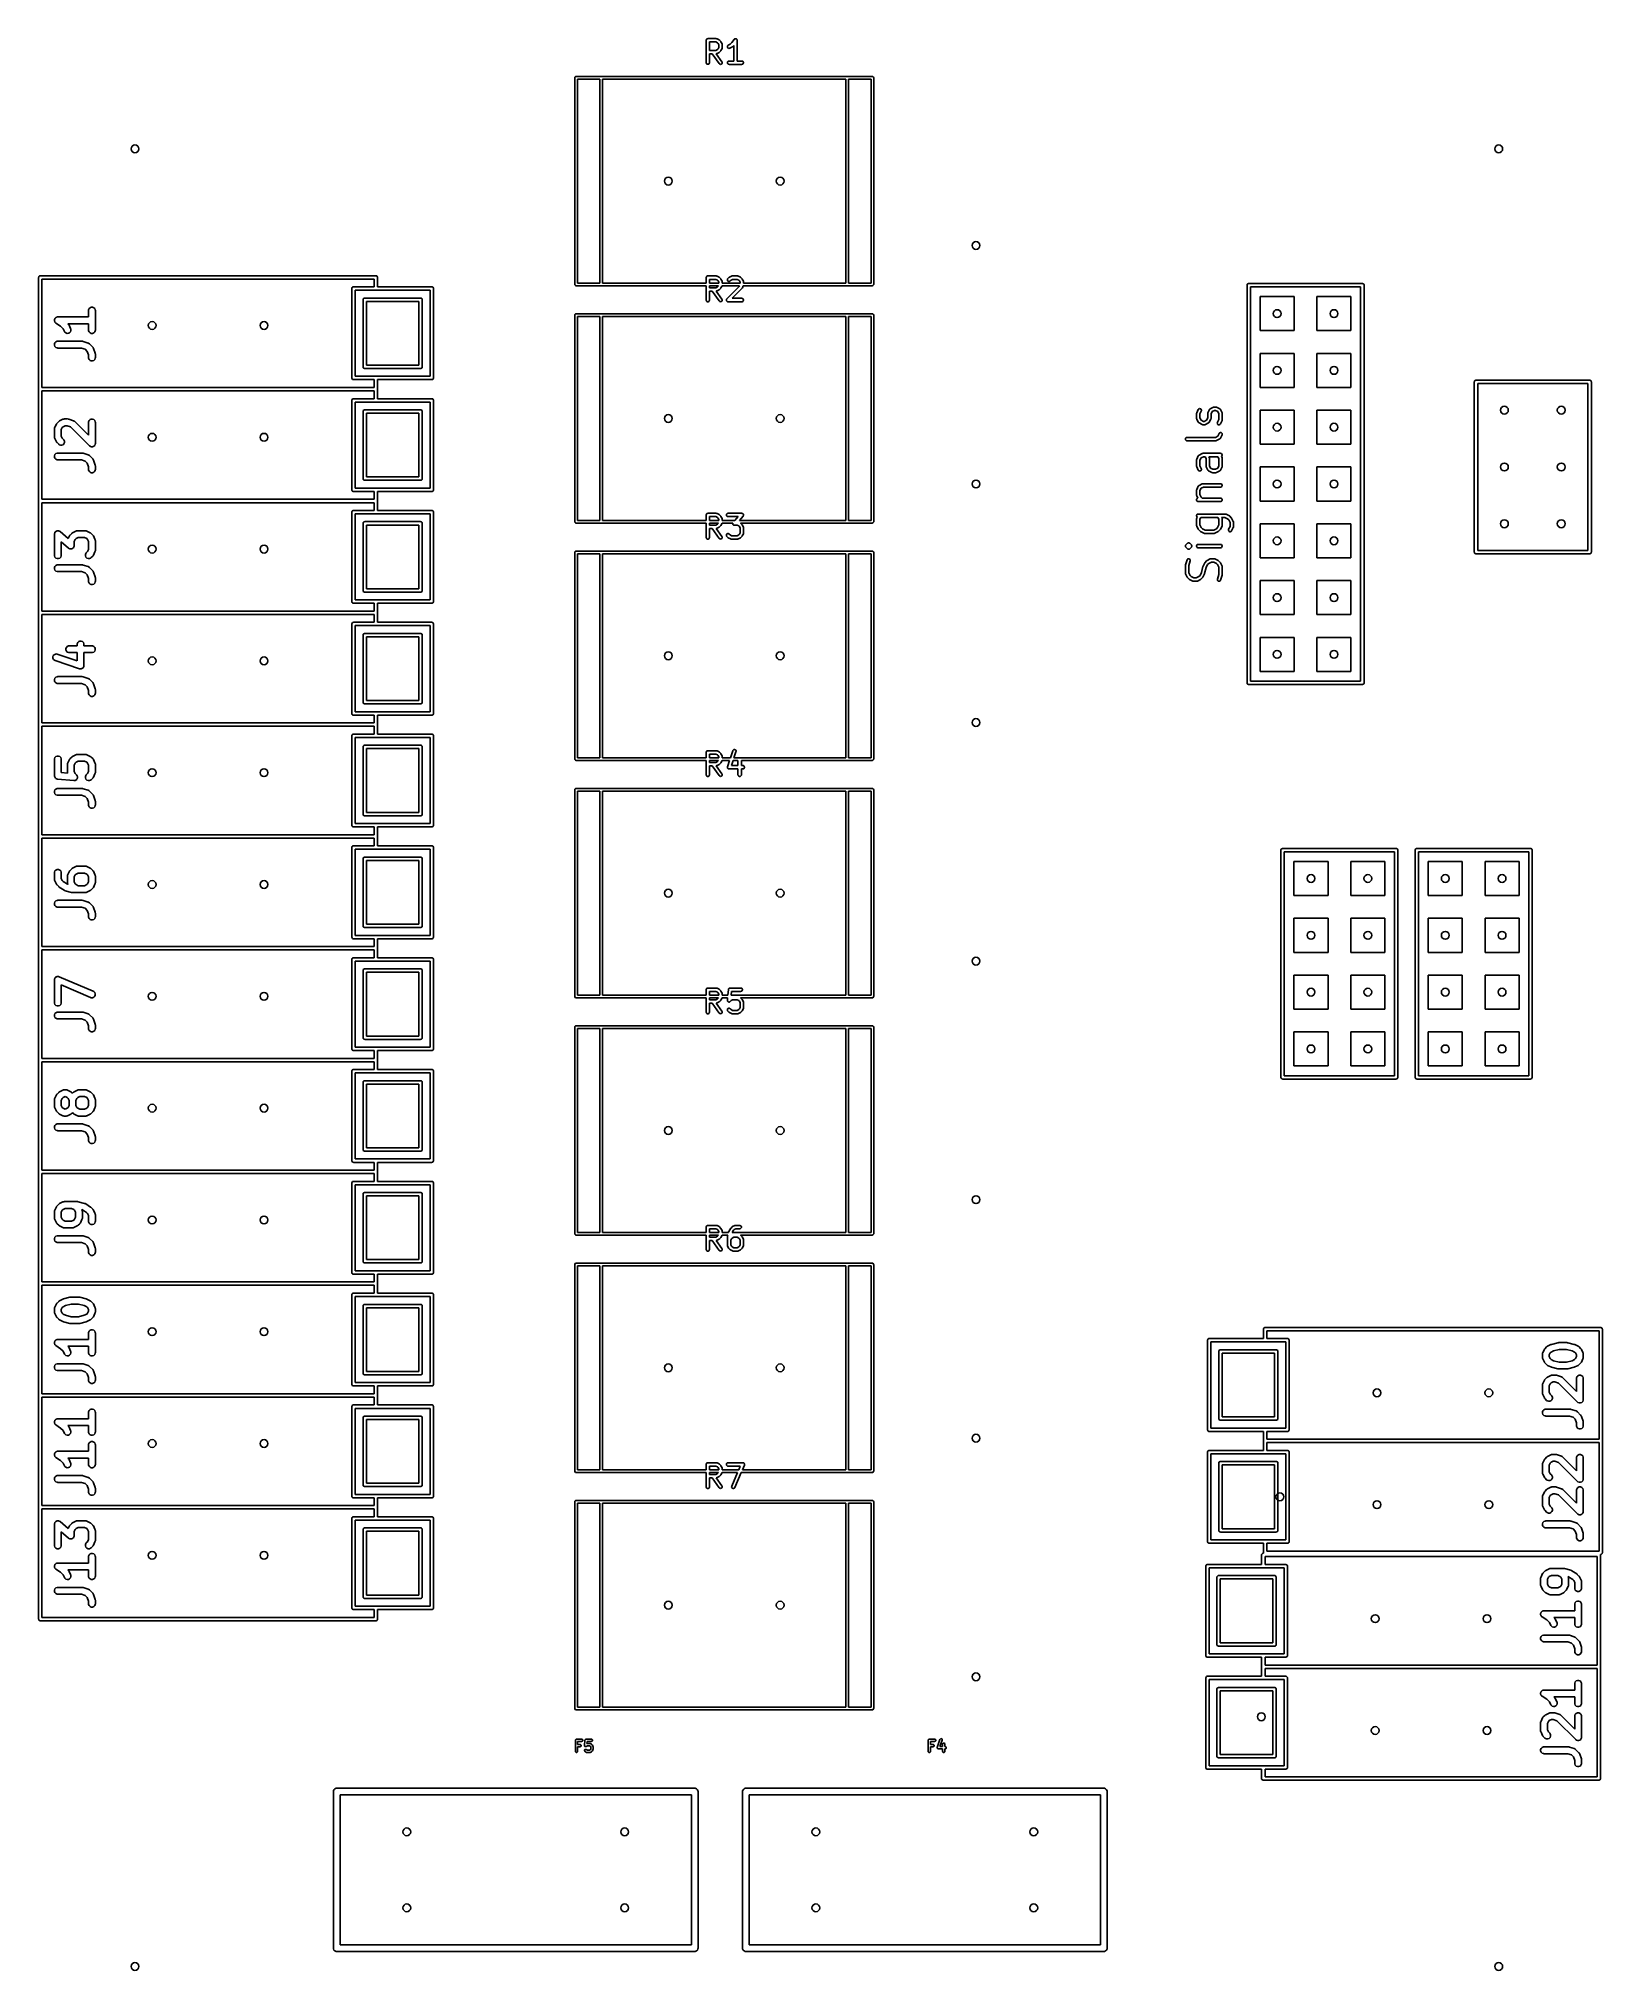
# Model space of a CAD drawing. Extents: x 0.23 to 2.98, y 0.39 to 3.79.
import ezdxf

# ---------------------------------------------------------------- set-up
doc = ezdxf.new("R2010")
doc.units = 0
doc.header["$MEASUREMENT"] = 0
doc.layers.add('BLACK', color=7, linetype='CONTINUOUS')

msp = doc.modelspace()

# ---------------------------------------------------------------- linework, layer by layer
at = {"layer": 'BLACK', "linetype": 'CONTINUOUS'}
for p, q in [((1.405, 3.7911), (1.4051, 3.7917)), ((1.405, 3.7518), (1.405, 3.7911)), ((1.4051, 3.7917), (1.4055, 3.7928)), ((1.4055, 3.7928), (1.4063, 3.7936)), ((1.4063, 3.7936), (1.4074, 3.794)), ((1.4074, 3.794), (1.4079, 3.7941)), ((1.4079, 3.7941), (1.4229, 3.7941)), ((1.4223, 3.7882), (1.4109, 3.7882)), ((1.4109, 3.7882), (1.4109, 3.7735)), ((1.4249, 3.7868), (1.4223, 3.7882)), ((1.4229, 3.7941), (1.4235, 3.794)), ((1.4235, 3.794), (1.4236, 3.794)), ((1.4236, 3.794), (1.4237, 3.794)), ((1.4237, 3.794), (1.4243, 3.7938)), ((1.4243, 3.7938), (1.428, 3.7919)), ((1.4261, 3.7857), (1.4249, 3.7868)), ((1.4249, 3.7748), (1.4261, 3.776)), ((1.4275, 3.783), (1.4261, 3.7857)), ((1.4261, 3.776), (1.4275, 3.7787)), ((1.4275, 3.7787), (1.4275, 3.783)), ((1.428, 3.7919), (1.4283, 3.7918)), ((1.4283, 3.7918), (1.4283, 3.7917)), ((1.4283, 3.7917), (1.4284, 3.7917)), ((1.4284, 3.7917), (1.4285, 3.7916)), ((1.4285, 3.7916), (1.4286, 3.7915)), ((1.4286, 3.7915), (1.4288, 3.7914)), ((1.4288, 3.7914), (1.4307, 3.7895)), ((1.4307, 3.7895), (1.4308, 3.7893)), ((1.4308, 3.7893), (1.4309, 3.7892)), ((1.4309, 3.7892), (1.431, 3.7891)), ((1.431, 3.7891), (1.431, 3.789)), ((1.431, 3.789), (1.4311, 3.789)), ((1.4311, 3.789), (1.4312, 3.7887)), ((1.4312, 3.7887), (1.4331, 3.785)), ((1.4331, 3.7767), (1.4312, 3.773)), ((1.4331, 3.785), (1.4333, 3.7844)), ((1.4333, 3.7772), (1.4331, 3.7767)), ((1.4333, 3.7844), (1.4333, 3.7843)), ((1.4333, 3.7843), (1.4333, 3.7842)), ((1.4333, 3.7842), (1.4334, 3.7836)), ((1.4334, 3.778), (1.4333, 3.7774)), ((1.4333, 3.7774), (1.4333, 3.7774)), ((1.4333, 3.7774), (1.4333, 3.7772)), ((1.4334, 3.7836), (1.4334, 3.778)), ((1.4425, 3.7803), (1.4429, 3.7814)), ((1.4426, 3.7791), (1.4425, 3.7803)), ((1.4431, 3.7781), (1.4426, 3.7791)), ((1.4429, 3.7814), (1.4436, 3.7822)), ((1.444, 3.7773), (1.4431, 3.7781)), ((1.4436, 3.7822), (1.4441, 3.7825)), ((1.4451, 3.777), (1.444, 3.7773)), ((1.4441, 3.7825), (1.4474, 3.7842)), ((1.4462, 3.7771), (1.4451, 3.777)), ((1.4468, 3.7773), (1.4462, 3.7771)), ((1.4505, 3.7791), (1.4468, 3.7773)), ((1.4474, 3.7842), (1.4506, 3.7874)), ((1.4508, 3.7793), (1.4505, 3.7791)), ((1.4506, 3.7874), (1.4542, 3.7928)), ((1.4509, 3.7794), (1.4508, 3.7793)), ((1.4508, 3.7793), (1.4508, 3.7793)), ((1.451, 3.7794), (1.4509, 3.7794)), ((1.4511, 3.7795), (1.451, 3.7794)), ((1.4513, 3.7797), (1.4511, 3.7795)), ((1.4537, 3.7821), (1.4513, 3.7797)), ((1.4537, 3.7547), (1.4537, 3.7821)), ((1.4542, 3.7928), (1.4546, 3.7932)), ((1.4542, 3.7928), (1.4542, 3.7928)), ((1.4542, 3.7928), (1.4542, 3.7928)), ((1.4542, 3.7928), (1.4542, 3.7928)), ((1.4546, 3.7932), (1.4548, 3.7934)), ((1.4548, 3.7934), (1.4551, 3.7936)), ((1.4551, 3.7936), (1.4553, 3.7937)), ((1.4553, 3.7937), (1.4556, 3.7939)), ((1.4556, 3.7939), (1.4558, 3.7939)), ((1.4558, 3.7939), (1.4561, 3.794)), ((1.4561, 3.794), (1.4564, 3.794)), ((1.4564, 3.794), (1.4567, 3.7941)), ((1.4567, 3.7941), (1.457, 3.794)), ((1.457, 3.794), (1.4573, 3.794)), ((1.4573, 3.794), (1.4575, 3.7939)), ((1.4575, 3.7939), (1.4578, 3.7939)), ((1.4578, 3.7939), (1.4581, 3.7937)), ((1.4581, 3.7937), (1.4583, 3.7936)), ((1.4583, 3.7936), (1.4585, 3.7934)), ((1.4585, 3.7934), (1.4588, 3.7932)), ((1.4588, 3.7932), (1.4589, 3.793)), ((1.4589, 3.793), (1.4591, 3.7928)), ((1.4591, 3.7928), (1.4593, 3.7925)), ((1.4593, 3.7925), (1.4594, 3.7923)), ((1.4594, 3.7923), (1.4595, 3.792)), ((1.4595, 3.792), (1.4596, 3.7917)), ((1.4596, 3.7917), (1.4596, 3.7912)), ((1.4596, 3.7912), (1.4596, 3.7912)), ((1.4596, 3.7912), (1.4596, 3.7912)), ((1.4596, 3.7912), (1.4596, 3.7911)), ((1.4596, 3.7911), (1.4596, 3.7547)), ((1.4051, 3.7512), (1.405, 3.7518)), ((1.4055, 3.7501), (1.4051, 3.7512)), ((1.4063, 3.7493), (1.4055, 3.7501)), ((1.4074, 3.7489), (1.4063, 3.7493)), ((1.4085, 3.7489), (1.4074, 3.7489)), ((1.4096, 3.7493), (1.4085, 3.7489)), ((1.4104, 3.7501), (1.4096, 3.7493)), ((1.4108, 3.7512), (1.4104, 3.7501)), ((1.4109, 3.7518), (1.4108, 3.7512)), ((1.4109, 3.7735), (1.4223, 3.7735)), ((1.4158, 3.7676), (1.4109, 3.7676)), ((1.4109, 3.7676), (1.4109, 3.7518)), ((1.428, 3.7501), (1.4158, 3.7676)), ((1.4223, 3.7735), (1.4249, 3.7748)), ((1.4235, 3.7676), (1.423, 3.7676)), ((1.423, 3.7676), (1.4329, 3.7535)), ((1.4236, 3.7677), (1.4235, 3.7676)), ((1.4237, 3.7677), (1.4236, 3.7677)), ((1.4243, 3.7679), (1.4237, 3.7677)), ((1.428, 3.7698), (1.4243, 3.7679)), ((1.4283, 3.7699), (1.428, 3.7698)), ((1.4284, 3.7496), (1.428, 3.7501)), ((1.4284, 3.77), (1.4283, 3.7699)), ((1.4283, 3.7699), (1.4283, 3.7699)), ((1.4285, 3.7701), (1.4284, 3.77)), ((1.4294, 3.749), (1.4284, 3.7496)), ((1.4286, 3.7701), (1.4285, 3.7701)), ((1.4288, 3.7703), (1.4286, 3.7701)), ((1.4307, 3.7722), (1.4288, 3.7703)), ((1.4305, 3.7488), (1.4294, 3.749)), ((1.4316, 3.7491), (1.4305, 3.7488)), ((1.4308, 3.7724), (1.4307, 3.7722)), ((1.4309, 3.7725), (1.4308, 3.7724)), ((1.431, 3.7726), (1.4309, 3.7725)), ((1.4311, 3.7727), (1.431, 3.7726)), ((1.431, 3.7726), (1.431, 3.7726)), ((1.4312, 3.773), (1.4311, 3.7727)), ((1.4326, 3.7497), (1.4316, 3.7491)), ((1.4332, 3.7507), (1.4326, 3.7497)), ((1.4329, 3.7535), (1.4331, 3.753)), ((1.4331, 3.753), (1.4334, 3.7518)), ((1.4334, 3.7518), (1.4332, 3.7507)), ((1.4425, 3.7524), (1.443, 3.7534)), ((1.4425, 3.7512), (1.4425, 3.7524)), ((1.443, 3.7501), (1.4425, 3.7512)), ((1.443, 3.7534), (1.4438, 3.7542)), ((1.4438, 3.7493), (1.443, 3.7501)), ((1.4438, 3.7542), (1.4449, 3.7547)), ((1.4449, 3.7489), (1.4438, 3.7493)), ((1.4449, 3.7547), (1.4454, 3.7547)), ((1.4454, 3.7488), (1.4449, 3.7489)), ((1.4454, 3.7547), (1.4537, 3.7547)), ((1.4679, 3.7488), (1.4454, 3.7488)), ((1.4596, 3.7547), (1.4679, 3.7547)), ((1.4679, 3.7547), (1.4685, 3.7547)), ((1.4685, 3.7489), (1.4679, 3.7488)), ((1.4685, 3.7547), (1.4696, 3.7542)), ((1.4696, 3.7493), (1.4685, 3.7489)), ((1.4696, 3.7542), (1.4704, 3.7534)), ((1.4704, 3.7501), (1.4696, 3.7493)), ((1.4704, 3.7534), (1.4708, 3.7524)), ((1.4708, 3.7512), (1.4704, 3.7501)), ((1.4708, 3.7524), (1.4708, 3.7512)), ((1.174, 3.7252), (1.1742, 3.7261)), ((1.174, 3.3614), (1.174, 3.7252)), ((1.1742, 3.7261), (1.1755, 3.7274)), ((1.1755, 3.7274), (1.1764, 3.7276)), ((1.1764, 3.7276), (1.6976, 3.7276)), ((1.1787, 3.7228), (1.1787, 3.3638)), ((1.2181, 3.7228), (1.1787, 3.7228)), ((1.2181, 3.3638), (1.2181, 3.7228)), ((1.2228, 3.7228), (1.2228, 3.3638)), ((1.6512, 3.7228), (1.2228, 3.7228)), ((1.6512, 3.3638), (1.6512, 3.7228)), ((1.6559, 3.7228), (1.6559, 3.3638)), ((1.6953, 3.7228), (1.6559, 3.7228)), ((1.6953, 3.3638), (1.6953, 3.7228)), ((1.6976, 3.7276), (1.6985, 3.7274)), ((1.6985, 3.7274), (1.6998, 3.7261)), ((1.6998, 3.7261), (1.7, 3.7252)), ((1.7, 3.7252), (1.7, 3.3614)), ((0.2304, 3.3738), (0.2305, 3.3744)), ((0.2304, 3.1769), (0.2304, 3.3738)), ((0.2305, 3.3744), (0.2309, 3.3754)), ((0.2309, 3.3754), (0.2317, 3.3762)), ((0.2317, 3.3762), (0.2328, 3.3767)), ((0.2328, 3.3767), (0.2329, 3.3767)), ((0.2329, 3.3767), (0.2334, 3.3767)), ((0.2334, 3.3767), (0.5877, 3.3767)), ((0.2363, 3.3708), (0.2363, 3.1799)), ((0.5877, 3.3708), (0.2363, 3.3708)), ((0.5877, 3.3767), (0.8239, 3.3767)), ((0.821, 3.3708), (0.5877, 3.3708)), ((0.821, 3.357), (0.821, 3.3708)), ((0.8239, 3.3767), (0.8245, 3.3767)), ((0.8245, 3.3767), (0.8256, 3.3762)), ((0.8256, 3.3762), (0.8264, 3.3754)), ((0.8264, 3.3754), (0.8268, 3.3744)), ((0.8268, 3.3744), (0.8269, 3.3738)), ((0.8269, 3.3738), (0.8269, 3.357)), ((1.405, 3.3733), (1.4051, 3.3739)), ((1.405, 3.3638), (1.405, 3.3733)), ((1.4051, 3.3739), (1.4055, 3.3749)), ((1.4055, 3.3749), (1.4063, 3.3757)), ((1.4063, 3.3757), (1.4074, 3.3762)), ((1.4074, 3.3762), (1.4079, 3.3762)), ((1.4079, 3.3762), (1.4229, 3.3762)), ((1.4223, 3.3703), (1.4109, 3.3703)), ((1.4109, 3.3703), (1.4109, 3.3638)), ((1.4249, 3.369), (1.4223, 3.3703)), ((1.4229, 3.3762), (1.4235, 3.3762)), ((1.4235, 3.3762), (1.4236, 3.3761)), ((1.4236, 3.3761), (1.4237, 3.3761)), ((1.4237, 3.3761), (1.4243, 3.3759)), ((1.4243, 3.3759), (1.428, 3.374)), ((1.4261, 3.3678), (1.4249, 3.369)), ((1.4275, 3.3651), (1.4261, 3.3678)), ((1.428, 3.374), (1.4283, 3.3739)), ((1.4283, 3.3739), (1.4283, 3.3739)), ((1.4283, 3.3739), (1.4284, 3.3738)), ((1.4284, 3.3738), (1.4285, 3.3737)), ((1.4285, 3.3737), (1.4286, 3.3737)), ((1.4286, 3.3737), (1.4288, 3.3735)), ((1.4288, 3.3735), (1.4307, 3.3716)), ((1.4307, 3.3716), (1.4308, 3.3714)), ((1.4308, 3.3714), (1.4309, 3.3713)), ((1.4309, 3.3713), (1.431, 3.3712)), ((1.431, 3.3712), (1.431, 3.3712)), ((1.431, 3.3712), (1.4311, 3.3711)), ((1.4311, 3.3711), (1.4312, 3.3708)), ((1.4312, 3.3708), (1.4331, 3.3671)), ((1.4331, 3.3671), (1.4333, 3.3666)), ((1.4425, 3.3701), (1.443, 3.3712)), ((1.4425, 3.369), (1.4425, 3.3701)), ((1.443, 3.3679), (1.4425, 3.369)), ((1.443, 3.3712), (1.4434, 3.3716)), ((1.4438, 3.3671), (1.443, 3.3679)), ((1.4434, 3.3716), (1.4452, 3.3735)), ((1.4449, 3.3666), (1.4438, 3.3671)), ((1.4452, 3.3735), (1.4455, 3.3737)), ((1.4455, 3.3737), (1.4456, 3.3738)), ((1.4455, 3.3737), (1.4455, 3.3737)), ((1.4456, 3.3738), (1.4457, 3.3739)), ((1.4457, 3.3739), (1.4458, 3.3739)), ((1.4458, 3.3739), (1.446, 3.374)), ((1.446, 3.374), (1.4497, 3.3759)), ((1.4471, 3.3671), (1.446, 3.3666)), ((1.4475, 3.3674), (1.4471, 3.3671)), ((1.4491, 3.369), (1.4475, 3.3674)), ((1.4518, 3.3703), (1.4491, 3.369)), ((1.4497, 3.3759), (1.4503, 3.3761)), ((1.4503, 3.3761), (1.4504, 3.3761)), ((1.4504, 3.3761), (1.4505, 3.3762)), ((1.4505, 3.3762), (1.4511, 3.3762)), ((1.4511, 3.3762), (1.4604, 3.3762)), ((1.4597, 3.3703), (1.4518, 3.3703)), ((1.4624, 3.369), (1.4597, 3.3703)), ((1.4604, 3.3762), (1.461, 3.3762)), ((1.461, 3.3762), (1.4611, 3.3761)), ((1.4611, 3.3761), (1.4612, 3.3761)), ((1.4612, 3.3761), (1.4618, 3.3759)), ((1.4618, 3.3759), (1.4655, 3.374)), ((1.4636, 3.3678), (1.4624, 3.369)), ((1.465, 3.3651), (1.4636, 3.3678)), ((1.4655, 3.374), (1.4658, 3.3739)), ((1.4658, 3.3739), (1.4658, 3.3739)), ((1.4658, 3.3739), (1.4659, 3.3738)), ((1.4659, 3.3738), (1.466, 3.3737)), ((1.466, 3.3737), (1.4661, 3.3737)), ((1.4661, 3.3737), (1.4663, 3.3735)), ((1.4663, 3.3735), (1.4682, 3.3716)), ((1.4682, 3.3716), (1.4683, 3.3714)), ((1.4683, 3.3714), (1.4684, 3.3713)), ((1.4684, 3.3713), (1.4685, 3.3712)), ((1.4685, 3.3712), (1.4685, 3.3712)), ((1.4685, 3.3712), (1.4686, 3.3711)), ((1.4686, 3.3711), (1.4687, 3.3708)), ((1.4687, 3.3708), (1.4706, 3.3671)), ((1.4706, 3.3671), (1.4708, 3.3666)), ((0.7816, 3.3541), (0.7817, 3.3547)), ((0.7816, 3.1966), (0.7816, 3.3541)), ((0.7817, 3.3547), (0.7821, 3.3557)), ((0.7821, 3.3557), (0.7829, 3.3565)), ((0.7829, 3.3565), (0.784, 3.357)), ((0.784, 3.357), (0.7846, 3.357)), ((0.7846, 3.357), (0.821, 3.357)), ((0.7875, 3.3511), (0.7875, 3.1996)), ((0.9194, 3.3511), (0.7875, 3.3511)), ((0.8013, 3.3344), (0.8014, 3.335)), ((0.8013, 3.2163), (0.8013, 3.3344)), ((0.8014, 3.335), (0.8018, 3.3361)), ((0.8018, 3.3361), (0.8026, 3.3369)), ((0.8026, 3.3369), (0.8037, 3.3373)), ((0.8037, 3.3373), (0.8041, 3.3373)), ((0.8041, 3.3373), (0.8043, 3.3374)), ((0.8043, 3.3374), (0.9027, 3.3374)), ((0.8269, 3.357), (0.9224, 3.357)), ((0.9027, 3.3374), (0.9029, 3.3373)), ((0.9029, 3.3373), (0.9033, 3.3373)), ((0.9033, 3.3373), (0.9043, 3.3369)), ((0.9043, 3.3369), (0.9051, 3.3361)), ((0.9051, 3.3361), (0.9056, 3.335)), ((0.9056, 3.335), (0.9056, 3.3344)), ((0.9056, 3.3344), (0.9056, 3.2163)), ((0.9194, 3.1996), (0.9194, 3.3511)), ((0.9224, 3.357), (0.923, 3.357)), ((0.923, 3.357), (0.924, 3.3565)), ((0.924, 3.3565), (0.9249, 3.3557)), ((0.9249, 3.3557), (0.9253, 3.3547)), ((0.9253, 3.3547), (0.9253, 3.3543)), ((0.9253, 3.3543), (0.9253, 3.3541)), ((0.9253, 3.3541), (0.9253, 3.1966)), ((1.1742, 3.3605), (1.174, 3.3614)), ((1.1755, 3.3592), (1.1742, 3.3605)), ((1.1764, 3.3591), (1.1755, 3.3592)), ((1.405, 3.3591), (1.1764, 3.3591)), ((1.1787, 3.3638), (1.2181, 3.3638)), ((1.2228, 3.3638), (1.405, 3.3638)), ((1.405, 3.3339), (1.405, 3.3591)), ((1.4051, 3.3333), (1.405, 3.3339)), ((1.4055, 3.3323), (1.4051, 3.3333)), ((1.4108, 3.3333), (1.4104, 3.3323)), ((1.4109, 3.3339), (1.4108, 3.3333)), ((1.4109, 3.3638), (1.4275, 3.3638)), ((1.4109, 3.3591), (1.4109, 3.3556)), ((1.4266, 3.3591), (1.4109, 3.3591)), ((1.4109, 3.3556), (1.4223, 3.3556)), ((1.4158, 3.3497), (1.4109, 3.3497)), ((1.4109, 3.3497), (1.4109, 3.3339)), ((1.428, 3.3322), (1.4158, 3.3497)), ((1.4223, 3.3556), (1.4249, 3.357)), ((1.4235, 3.3498), (1.423, 3.3497)), ((1.423, 3.3497), (1.4329, 3.3356)), ((1.4236, 3.3498), (1.4235, 3.3498)), ((1.4237, 3.3498), (1.4236, 3.3498)), ((1.4243, 3.35), (1.4237, 3.3498)), ((1.428, 3.3519), (1.4243, 3.35)), ((1.4249, 3.357), (1.4261, 3.3582)), ((1.4261, 3.3582), (1.4266, 3.3591)), ((1.4275, 3.3638), (1.4275, 3.3651)), ((1.4283, 3.352), (1.428, 3.3519)), ((1.4284, 3.3521), (1.4283, 3.3521)), ((1.4283, 3.3521), (1.4283, 3.352)), ((1.4285, 3.3522), (1.4284, 3.3521)), ((1.4286, 3.3523), (1.4285, 3.3522)), ((1.4288, 3.3524), (1.4286, 3.3523)), ((1.4307, 3.3543), (1.4288, 3.3524)), ((1.4308, 3.3545), (1.4307, 3.3543)), ((1.4309, 3.3546), (1.4308, 3.3545)), ((1.431, 3.3547), (1.4309, 3.3546)), ((1.4311, 3.3548), (1.431, 3.3548)), ((1.431, 3.3548), (1.431, 3.3547)), ((1.4312, 3.3551), (1.4311, 3.3548)), ((1.4331, 3.3588), (1.4312, 3.3551)), ((1.4329, 3.3356), (1.4331, 3.3351)), ((1.4332, 3.3591), (1.4331, 3.3588)), ((1.4331, 3.3351), (1.4334, 3.334)), ((1.4638, 3.3591), (1.4332, 3.3591)), ((1.4334, 3.334), (1.4332, 3.3328)), ((1.4333, 3.3666), (1.4333, 3.3665)), ((1.4333, 3.3665), (1.4333, 3.3664)), ((1.4333, 3.3664), (1.4334, 3.3658)), ((1.4334, 3.3658), (1.4334, 3.3638)), ((1.4334, 3.3638), (1.465, 3.3638)), ((1.4407, 3.3345), (1.4411, 3.3355)), ((1.4407, 3.3333), (1.4407, 3.3345)), ((1.4411, 3.3323), (1.4407, 3.3333)), ((1.4411, 3.3355), (1.4415, 3.336)), ((1.4415, 3.336), (1.4635, 3.358)), ((1.446, 3.3666), (1.4449, 3.3666)), ((1.4682, 3.3543), (1.4507, 3.3369)), ((1.4507, 3.3369), (1.4679, 3.3369)), ((1.4635, 3.358), (1.4638, 3.3591)), ((1.465, 3.3638), (1.465, 3.3651)), ((1.4679, 3.3369), (1.4685, 3.3368)), ((1.4685, 3.3548), (1.4682, 3.3543)), ((1.4686, 3.3549), (1.4685, 3.3548)), ((1.4685, 3.3368), (1.4696, 3.3364)), ((1.4689, 3.3555), (1.4686, 3.3549)), ((1.4686, 3.3549), (1.4686, 3.3549)), ((1.4701, 3.3591), (1.4689, 3.3555)), ((1.4696, 3.3364), (1.4704, 3.3355)), ((1.6976, 3.3591), (1.4701, 3.3591)), ((1.4704, 3.3355), (1.4708, 3.3345)), ((1.4708, 3.3333), (1.4704, 3.3323)), ((1.4708, 3.3666), (1.4708, 3.3665)), ((1.4708, 3.3665), (1.4708, 3.3664)), ((1.4708, 3.3664), (1.4709, 3.3658)), ((1.4708, 3.3345), (1.4708, 3.3333)), ((1.4709, 3.3658), (1.4709, 3.3638)), ((1.4709, 3.3638), (1.6512, 3.3638)), ((1.6559, 3.3638), (1.6953, 3.3638)), ((1.6985, 3.3592), (1.6976, 3.3591)), ((1.6998, 3.3605), (1.6985, 3.3592)), ((1.7, 3.3614), (1.6998, 3.3605)), ((2.357, 3.36), (2.3571, 3.3606)), ((2.357, 2.66), (2.357, 3.36)), ((2.3571, 3.3606), (2.3575, 3.3616)), ((2.3575, 3.3616), (2.3584, 3.3625)), ((2.3584, 3.3625), (2.3594, 3.3629)), ((2.3594, 3.3629), (2.36, 3.363)), ((2.36, 3.363), (2.56, 3.363)), ((2.363, 3.357), (2.363, 2.663)), ((2.557, 3.357), (2.363, 3.357)), ((2.38, 3.28), (2.38, 3.34)), ((2.38, 3.34), (2.44, 3.34)), ((2.44, 3.34), (2.44, 3.28)), ((2.48, 3.28), (2.48, 3.34)), ((2.48, 3.34), (2.54, 3.34)), ((2.54, 3.34), (2.54, 3.28)), ((2.557, 2.663), (2.557, 3.357)), ((2.56, 3.363), (2.5606, 3.3629)), ((2.5606, 3.3629), (2.5616, 3.3625)), ((2.5616, 3.3625), (2.5625, 3.3616)), ((2.5625, 3.3616), (2.5629, 3.3606)), ((2.5629, 3.3606), (2.563, 3.36)), ((2.563, 3.36), (2.563, 2.66)), ((0.2583, 3.2994), (0.2586, 3.2999)), ((0.2583, 3.2988), (0.2583, 3.2994)), ((0.2586, 3.2999), (0.2587, 3.3005)), ((0.2587, 3.3005), (0.259, 3.301)), ((0.259, 3.301), (0.2592, 3.3015)), ((0.2592, 3.3015), (0.2597, 3.302)), ((0.2597, 3.302), (0.26, 3.3024)), ((0.26, 3.3024), (0.2605, 3.3028)), ((0.2605, 3.3028), (0.2609, 3.3032)), ((0.2609, 3.3032), (0.2614, 3.3034)), ((0.2614, 3.3034), (0.2619, 3.3038)), ((0.2619, 3.3038), (0.2625, 3.3039)), ((0.2625, 3.3039), (0.2631, 3.3041)), ((0.2631, 3.3041), (0.2642, 3.3042)), ((0.2642, 3.3042), (0.2642, 3.3042)), ((0.2642, 3.3042), (0.2642, 3.3042)), ((0.2642, 3.3042), (0.2642, 3.3042)), ((0.2642, 3.3042), (0.3182, 3.3042)), ((0.3182, 3.3154), (0.3183, 3.3165)), ((0.3182, 3.3042), (0.3182, 3.3154)), ((0.3183, 3.3165), (0.3192, 3.3187)), ((0.3192, 3.3187), (0.3209, 3.3203)), ((0.3209, 3.3203), (0.3231, 3.3212)), ((0.3231, 3.3212), (0.3254, 3.3212)), ((0.3254, 3.3212), (0.3276, 3.3203)), ((0.3276, 3.3203), (0.3292, 3.3187)), ((0.3292, 3.3187), (0.3301, 3.3165)), ((0.3301, 3.3165), (0.3302, 3.3154)), ((0.3302, 3.3154), (0.3302, 3.2811)), ((0.8072, 3.3315), (0.8072, 3.2193)), ((0.8997, 3.3315), (0.8072, 3.3315)), ((0.8997, 3.2193), (0.8997, 3.3315)), ((1.174, 3.3073), (1.1742, 3.3082)), ((1.174, 2.9435), (1.174, 3.3073)), ((1.1742, 3.3082), (1.1755, 3.3095)), ((1.1755, 3.3095), (1.1764, 3.3097)), ((1.1764, 3.3097), (1.6976, 3.3097)), ((1.1787, 3.305), (1.1787, 2.9459)), ((1.2181, 3.305), (1.1787, 3.305)), ((1.2181, 2.9459), (1.2181, 3.305)), ((1.2228, 3.305), (1.2228, 2.9459)), ((1.6512, 3.305), (1.2228, 3.305)), ((1.4063, 3.3315), (1.4055, 3.3323)), ((1.4074, 3.331), (1.4063, 3.3315)), ((1.4085, 3.331), (1.4074, 3.331)), ((1.4096, 3.3315), (1.4085, 3.331)), ((1.4104, 3.3323), (1.4096, 3.3315)), ((1.4284, 3.3318), (1.428, 3.3322)), ((1.4294, 3.3312), (1.4284, 3.3318)), ((1.4305, 3.331), (1.4294, 3.3312)), ((1.4316, 3.3312), (1.4305, 3.331)), ((1.4326, 3.3319), (1.4316, 3.3312)), ((1.4332, 3.3328), (1.4326, 3.3319)), ((1.4419, 3.3315), (1.4411, 3.3323)), ((1.443, 3.331), (1.4419, 3.3315)), ((1.4436, 3.331), (1.443, 3.331)), ((1.4679, 3.331), (1.4436, 3.331)), ((1.4685, 3.331), (1.4679, 3.331)), ((1.4696, 3.3315), (1.4685, 3.331)), ((1.4704, 3.3323), (1.4696, 3.3315)), ((1.6512, 2.9459), (1.6512, 3.305)), ((1.6559, 3.305), (1.6559, 2.9459)), ((1.6953, 3.305), (1.6559, 3.305)), ((1.6953, 2.9459), (1.6953, 3.305)), ((1.6976, 3.3097), (1.6985, 3.3095)), ((1.6985, 3.3095), (1.6998, 3.3082)), ((1.6998, 3.3082), (1.7, 3.3073)), ((1.7, 3.3073), (1.7, 2.9435)), ((0.2582, 3.2982), (0.2583, 3.2988)), ((0.2583, 3.2976), (0.2582, 3.2982)), ((0.2583, 3.297), (0.2583, 3.2976)), ((0.2586, 3.2965), (0.2583, 3.297)), ((0.2587, 3.2959), (0.2586, 3.2965)), ((0.259, 3.2954), (0.2587, 3.2959)), ((0.2592, 3.2949), (0.259, 3.2954)), ((0.2597, 3.2945), (0.2592, 3.2949)), ((0.26, 3.294), (0.2597, 3.2945)), ((0.2609, 3.2932), (0.26, 3.294)), ((0.269, 3.2878), (0.2609, 3.2932)), ((0.2609, 3.2932), (0.2609, 3.2932)), ((0.2609, 3.2932), (0.2609, 3.2932)), ((0.2609, 3.2932), (0.2609, 3.2932)), ((0.2736, 3.2832), (0.269, 3.2878)), ((0.276, 3.2784), (0.2736, 3.2832)), ((0.2766, 3.2774), (0.276, 3.2784)), ((0.2784, 3.2759), (0.2766, 3.2774)), ((0.2806, 3.2751), (0.2784, 3.2759)), ((0.283, 3.2753), (0.2806, 3.2751)), ((0.3182, 3.2922), (0.2816, 3.2922)), ((0.2816, 3.2922), (0.2828, 3.291)), ((0.2828, 3.291), (0.2831, 3.2906)), ((0.285, 3.2763), (0.283, 3.2753)), ((0.2831, 3.2906), (0.2832, 3.2905)), ((0.2832, 3.2905), (0.2834, 3.2903)), ((0.2834, 3.2903), (0.2835, 3.2901)), ((0.2835, 3.2901), (0.2836, 3.29)), ((0.2836, 3.29), (0.2839, 3.2895)), ((0.2839, 3.2895), (0.2867, 3.2838)), ((0.2866, 3.2781), (0.285, 3.2763)), ((0.2873, 3.2803), (0.2866, 3.2781)), ((0.2867, 3.2838), (0.2872, 3.2827)), ((0.2872, 3.2827), (0.2873, 3.2803)), ((0.3182, 3.2811), (0.3182, 3.2922)), ((0.3183, 3.2799), (0.3182, 3.2811)), ((0.3192, 3.2777), (0.3183, 3.2799)), ((0.3209, 3.2761), (0.3192, 3.2777)), ((0.3231, 3.2752), (0.3209, 3.2761)), ((0.3254, 3.2752), (0.3231, 3.2752)), ((0.3276, 3.2761), (0.3254, 3.2752)), ((0.3292, 3.2777), (0.3276, 3.2761)), ((0.3301, 3.2799), (0.3292, 3.2777)), ((0.3302, 3.2811), (0.3301, 3.2799)), ((2.44, 3.28), (2.38, 3.28)), ((2.54, 3.28), (2.48, 3.28)), ((0.2583, 3.2565), (0.2592, 3.2587)), ((0.2583, 3.2542), (0.2583, 3.2565)), ((0.2592, 3.252), (0.2583, 3.2542)), ((0.2592, 3.2587), (0.2609, 3.2603)), ((0.2609, 3.2504), (0.2592, 3.252)), ((0.2609, 3.2603), (0.2631, 3.2612)), ((0.2631, 3.2495), (0.2609, 3.2504)), ((0.2631, 3.2612), (0.2642, 3.2614)), ((0.2642, 3.2494), (0.2631, 3.2495)), ((0.2642, 3.2614), (0.3071, 3.2614)), ((0.3061, 3.2494), (0.2642, 3.2494)), ((0.3124, 3.2473), (0.3061, 3.2494)), ((0.3071, 3.2614), (0.3077, 3.2613)), ((0.3077, 3.2613), (0.3078, 3.2613)), ((0.3078, 3.2613), (0.308, 3.2613)), ((0.308, 3.2613), (0.3083, 3.2612)), ((0.3083, 3.2612), (0.3084, 3.2612)), ((0.3084, 3.2612), (0.309, 3.261)), ((0.309, 3.261), (0.3175, 3.2582)), ((0.3161, 3.2435), (0.3124, 3.2473)), ((0.3182, 3.2372), (0.3161, 3.2435)), ((0.3175, 3.2582), (0.3186, 3.2577)), ((0.3182, 3.2325), (0.3182, 3.2372)), ((0.3183, 3.2313), (0.3182, 3.2325)), ((0.3192, 3.2292), (0.3183, 3.2313)), ((0.3186, 3.2577), (0.3188, 3.2576)), ((0.3188, 3.2576), (0.319, 3.2575)), ((0.319, 3.2575), (0.3199, 3.2567)), ((0.3199, 3.2567), (0.3256, 3.251)), ((0.3256, 3.251), (0.3264, 3.2501)), ((0.3264, 3.2501), (0.3264, 3.2499)), ((0.3264, 3.2499), (0.3266, 3.2498)), ((0.3266, 3.2498), (0.3271, 3.2487)), ((0.3271, 3.2487), (0.3299, 3.2401)), ((0.3301, 3.2313), (0.3292, 3.2292)), ((0.3299, 3.2401), (0.33, 3.2395)), ((0.33, 3.2395), (0.3301, 3.2394)), ((0.3301, 3.2394), (0.3301, 3.2392)), ((0.3301, 3.2392), (0.3302, 3.239)), ((0.3302, 3.2325), (0.3301, 3.2313)), ((0.3302, 3.239), (0.3302, 3.2388)), ((0.3302, 3.2388), (0.3302, 3.2382)), ((0.3302, 3.2382), (0.3302, 3.2325)), ((2.38, 3.18), (2.38, 3.24)), ((2.38, 3.24), (2.44, 3.24)), ((2.44, 3.24), (2.44, 3.18)), ((2.48, 3.18), (2.48, 3.24)), ((2.48, 3.24), (2.54, 3.24)), ((2.54, 3.24), (2.54, 3.18)), ((0.3209, 3.2275), (0.3192, 3.2292)), ((0.3231, 3.2266), (0.3209, 3.2275)), ((0.3254, 3.2266), (0.3231, 3.2266)), ((0.3276, 3.2275), (0.3254, 3.2266)), ((0.3292, 3.2292), (0.3276, 3.2275)), ((0.7875, 3.1996), (0.9194, 3.1996)), ((0.8014, 3.2157), (0.8013, 3.2163)), ((0.8018, 3.2146), (0.8014, 3.2157)), ((0.8026, 3.2138), (0.8018, 3.2146)), ((0.8037, 3.2134), (0.8026, 3.2138)), ((0.8041, 3.2134), (0.8037, 3.2134)), ((0.8043, 3.2133), (0.8041, 3.2134)), ((0.9027, 3.2133), (0.8043, 3.2133)), ((0.8072, 3.2193), (0.8997, 3.2193)), ((0.9029, 3.2134), (0.9027, 3.2133)), ((0.9033, 3.2134), (0.9029, 3.2134)), ((0.9043, 3.2138), (0.9033, 3.2134)), ((0.9051, 3.2146), (0.9043, 3.2138)), ((0.9056, 3.2157), (0.9051, 3.2146)), ((0.9056, 3.2163), (0.9056, 3.2157)), ((0.2304, 2.9801), (0.2304, 3.1769)), ((0.2363, 3.1799), (0.5877, 3.1799)), ((0.2363, 3.174), (0.2363, 2.983)), ((0.5877, 3.174), (0.2363, 3.174)), ((0.5877, 3.1799), (0.821, 3.1799)), ((0.821, 3.174), (0.5877, 3.174)), ((0.7817, 3.196), (0.7816, 3.1966)), ((0.7821, 3.195), (0.7817, 3.196)), ((0.7829, 3.1942), (0.7821, 3.195)), ((0.784, 3.1937), (0.7829, 3.1942)), ((0.7846, 3.1937), (0.784, 3.1937)), ((0.821, 3.1937), (0.7846, 3.1937)), ((0.821, 3.1799), (0.821, 3.1937)), ((0.821, 3.1602), (0.821, 3.174)), ((0.9224, 3.1937), (0.8269, 3.1937)), ((0.8269, 3.1937), (0.8269, 3.1769)), ((0.8269, 3.1769), (0.8269, 3.1602)), ((0.9229, 3.1937), (0.9224, 3.1937)), ((0.924, 3.1942), (0.9229, 3.1937)), ((0.9248, 3.195), (0.924, 3.1942)), ((0.9253, 3.196), (0.9248, 3.195)), ((0.9253, 3.1966), (0.9253, 3.196)), ((2.44, 3.18), (2.38, 3.18)), ((2.54, 3.18), (2.48, 3.18)), ((2.757, 3.19), (2.7571, 3.1906)), ((2.757, 2.89), (2.757, 3.19)), ((2.7571, 3.1906), (2.7575, 3.1916)), ((2.7575, 3.1916), (2.7584, 3.1925)), ((2.7584, 3.1925), (2.7594, 3.1929)), ((2.7594, 3.1929), (2.76, 3.193)), ((2.76, 3.193), (2.96, 3.193)), ((2.763, 3.187), (2.763, 2.893)), ((2.957, 3.187), (2.763, 3.187)), ((2.957, 2.893), (2.957, 3.187)), ((2.96, 3.193), (2.9606, 3.1929)), ((2.9606, 3.1929), (2.9616, 3.1925)), ((2.9616, 3.1925), (2.9625, 3.1916)), ((2.9625, 3.1916), (2.9629, 3.1906)), ((2.9629, 3.1906), (2.963, 3.19)), ((2.963, 3.19), (2.963, 2.89)), ((0.7816, 3.1572), (0.7817, 3.1578)), ((0.7816, 2.9998), (0.7816, 3.1572)), ((0.7817, 3.1578), (0.7821, 3.1589)), ((0.7821, 3.1589), (0.7829, 3.1597)), ((0.7829, 3.1597), (0.784, 3.1601)), ((0.784, 3.1601), (0.7846, 3.1602)), ((0.7846, 3.1602), (0.821, 3.1602)), ((0.7875, 3.1543), (0.7875, 3.0027)), ((0.9194, 3.1543), (0.7875, 3.1543)), ((0.8013, 3.1376), (0.8014, 3.1382)), ((0.8013, 3.0194), (0.8013, 3.1376)), ((0.8014, 3.1382), (0.8018, 3.1392)), ((0.8018, 3.1392), (0.8026, 3.1401)), ((0.8026, 3.1401), (0.8037, 3.1405)), ((0.8037, 3.1405), (0.8041, 3.1405)), ((0.8041, 3.1405), (0.8043, 3.1405)), ((0.8043, 3.1405), (0.9027, 3.1405)), ((0.8072, 3.1346), (0.8072, 3.0224)), ((0.8997, 3.1346), (0.8072, 3.1346)), ((0.8269, 3.1602), (0.9224, 3.1602)), ((0.8997, 3.0224), (0.8997, 3.1346)), ((0.9027, 3.1405), (0.9029, 3.1405)), ((0.9029, 3.1405), (0.9033, 3.1405)), ((0.9033, 3.1405), (0.9043, 3.1401)), ((0.9043, 3.1401), (0.9051, 3.1392)), ((0.9051, 3.1392), (0.9056, 3.1382)), ((0.9056, 3.1382), (0.9056, 3.1376)), ((0.9056, 3.1376), (0.9056, 3.0194)), ((0.9194, 3.0027), (0.9194, 3.1543)), ((0.9224, 3.1602), (0.923, 3.1601)), ((0.923, 3.1601), (0.924, 3.1597)), ((0.924, 3.1597), (0.9249, 3.1589)), ((0.9249, 3.1589), (0.9253, 3.1578)), ((0.9253, 3.1578), (0.9253, 3.1575)), ((0.9253, 3.1575), (0.9253, 3.1572)), ((0.9253, 3.1572), (0.9253, 2.9998)), ((2.2682, 3.1347), (2.2683, 3.1348)), ((2.2682, 3.1341), (2.2682, 3.1347)), ((2.2682, 3.1257), (2.2682, 3.1341)), ((2.2683, 3.1349), (2.2685, 3.1355)), ((2.2683, 3.1348), (2.2683, 3.1349)), ((2.2685, 3.1355), (2.2713, 3.1411)), ((2.2713, 3.1411), (2.2716, 3.1416)), ((2.2716, 3.1416), (2.2725, 3.1423)), ((2.2725, 3.1423), (2.2736, 3.1427)), ((2.2736, 3.1427), (2.2747, 3.1426)), ((2.2766, 3.1384), (2.2741, 3.1334)), ((2.2741, 3.1334), (2.2741, 3.1264)), ((2.2747, 3.1426), (2.2757, 3.1421)), ((2.2757, 3.1421), (2.2765, 3.1412)), ((2.2765, 3.1412), (2.2768, 3.1401)), ((2.2768, 3.139), (2.2766, 3.1384)), ((2.2768, 3.1401), (2.2768, 3.139)), ((2.2878, 3.1341), (2.2879, 3.1347)), ((2.2878, 3.1264), (2.2878, 3.1341)), ((2.2879, 3.1349), (2.2882, 3.1355)), ((2.2879, 3.1348), (2.2879, 3.1349)), ((2.2879, 3.1347), (2.2879, 3.1348)), ((2.2882, 3.1355), (2.291, 3.1411)), ((2.291, 3.1412), (2.2911, 3.1413)), ((2.291, 3.1411), (2.291, 3.1412)), ((2.291, 3.1412), (2.291, 3.1412)), ((2.2911, 3.1413), (2.2913, 3.1416)), ((2.2913, 3.1416), (2.2916, 3.1418)), ((2.2916, 3.1418), (2.2918, 3.1421)), ((2.2918, 3.1421), (2.2921, 3.1423)), ((2.2921, 3.1423), (2.2921, 3.1423)), ((2.2921, 3.1423), (2.2922, 3.1423)), ((2.2922, 3.1423), (2.2923, 3.1424)), ((2.2923, 3.1424), (2.2979, 3.1452)), ((2.2958, 3.1376), (2.2937, 3.1334)), ((2.2937, 3.1334), (2.2937, 3.1257)), ((2.2999, 3.1396), (2.2958, 3.1376)), ((2.2979, 3.1452), (2.2984, 3.1454)), ((2.2984, 3.1454), (2.2986, 3.1454)), ((2.2986, 3.1454), (2.2987, 3.1455)), ((2.2987, 3.1455), (2.2992, 3.1455)), ((2.2992, 3.1455), (2.302, 3.1455)), ((2.3013, 3.1396), (2.2999, 3.1396)), ((2.3055, 3.1376), (2.3013, 3.1396)), ((2.302, 3.1455), (2.3026, 3.1455)), ((2.3026, 3.1455), (2.3027, 3.1454)), ((2.3027, 3.1454), (2.3028, 3.1454)), ((2.3028, 3.1454), (2.3034, 3.1452)), ((2.3034, 3.1452), (2.309, 3.1424)), ((2.3075, 3.1334), (2.3055, 3.1376)), ((2.3075, 3.1236), (2.3075, 3.1334)), ((2.309, 3.1424), (2.3091, 3.1423)), ((2.3091, 3.1423), (2.3091, 3.1423)), ((2.3091, 3.1423), (2.3092, 3.1423)), ((2.3092, 3.1423), (2.3095, 3.1421)), ((2.3095, 3.1421), (2.3097, 3.1418)), ((2.3097, 3.1418), (2.31, 3.1416)), ((2.31, 3.1416), (2.3102, 3.1413)), ((2.3102, 3.1413), (2.3102, 3.1412)), ((2.3102, 3.1412), (2.3102, 3.1412)), ((2.3102, 3.1412), (2.3103, 3.1411)), ((2.3103, 3.1411), (2.3131, 3.1355)), ((2.3131, 3.1355), (2.3133, 3.1349)), ((2.3133, 3.1349), (2.3133, 3.1348)), ((2.3133, 3.1348), (2.3134, 3.1347)), ((2.3134, 3.1347), (2.3134, 3.1341)), ((2.3134, 3.1341), (2.3134, 3.1229)), ((2.38, 3.08), (2.38, 3.14)), ((2.38, 3.14), (2.44, 3.14)), ((2.44, 3.14), (2.44, 3.08)), ((2.48, 3.08), (2.48, 3.14)), ((2.48, 3.14), (2.54, 3.14)), ((2.54, 3.14), (2.54, 3.08)), ((0.2582, 3.1071), (0.2583, 3.1082)), ((0.2582, 3.0928), (0.2582, 3.1071)), ((0.2583, 3.1082), (0.2584, 3.1084)), ((0.2584, 3.1087), (0.2589, 3.1098)), ((0.2584, 3.1084), (0.2584, 3.1087)), ((0.2589, 3.1098), (0.2617, 3.1155)), ((0.2617, 3.1155), (0.262, 3.116)), ((0.262, 3.116), (0.2621, 3.1161)), ((0.2621, 3.1161), (0.2622, 3.1163)), ((0.2622, 3.1163), (0.2623, 3.1165)), ((0.2623, 3.1165), (0.2625, 3.1166)), ((0.2625, 3.1166), (0.2628, 3.117)), ((0.2628, 3.117), (0.2657, 3.1199)), ((0.2657, 3.1199), (0.2662, 3.1203)), ((0.2662, 3.1203), (0.2663, 3.1204)), ((0.2663, 3.1204), (0.2664, 3.1205)), ((0.2664, 3.1205), (0.2666, 3.1206)), ((0.2666, 3.1206), (0.2668, 3.1207)), ((0.2668, 3.1207), (0.2673, 3.121)), ((0.2673, 3.121), (0.273, 3.1239)), ((0.272, 3.1092), (0.2702, 3.1057)), ((0.2702, 3.1057), (0.2702, 3.0942)), ((0.2735, 3.1107), (0.272, 3.1092)), ((0.273, 3.1239), (0.2741, 3.1243)), ((0.2771, 3.1125), (0.2735, 3.1107)), ((0.2741, 3.1243), (0.2743, 3.1243)), ((0.2743, 3.1243), (0.2745, 3.1244)), ((0.2745, 3.1244), (0.2757, 3.1245)), ((0.2757, 3.1245), (0.2814, 3.1245)), ((0.2804, 3.1125), (0.2771, 3.1125)), ((0.2867, 3.1104), (0.2804, 3.1125)), ((0.2814, 3.1245), (0.282, 3.1244)), ((0.282, 3.1244), (0.2821, 3.1245)), ((0.2821, 3.1245), (0.2823, 3.1244)), ((0.2823, 3.1244), (0.2825, 3.1244)), ((0.2825, 3.1244), (0.2827, 3.1243)), ((0.2827, 3.1243), (0.2833, 3.1242)), ((0.2833, 3.1242), (0.2918, 3.1213)), ((0.32, 3.0771), (0.2867, 3.1104)), ((0.2918, 3.1213), (0.2929, 3.1209)), ((0.2929, 3.1209), (0.2931, 3.1207)), ((0.2931, 3.1207), (0.2933, 3.1206)), ((0.2933, 3.1206), (0.2942, 3.1199)), ((0.2942, 3.1199), (0.3182, 3.0958)), ((0.3182, 3.1185), (0.3183, 3.1197)), ((0.3182, 3.0958), (0.3182, 3.1185)), ((0.3183, 3.1197), (0.3192, 3.1218)), ((0.3192, 3.1218), (0.3209, 3.1235)), ((0.3209, 3.1235), (0.3231, 3.1244)), ((0.3231, 3.1244), (0.3254, 3.1244)), ((0.3254, 3.1244), (0.3276, 3.1235)), ((0.3276, 3.1235), (0.3292, 3.1218)), ((0.3292, 3.1218), (0.3301, 3.1197)), ((0.3301, 3.1197), (0.3302, 3.1185)), ((0.3302, 3.1185), (0.3302, 3.0814)), ((2.2682, 3.1251), (2.2682, 3.1257)), ((2.2683, 3.125), (2.2682, 3.1251)), ((2.2683, 3.1249), (2.2683, 3.125)), ((2.2685, 3.1244), (2.2683, 3.1249)), ((2.2713, 3.1188), (2.2685, 3.1244)), ((2.2713, 3.1187), (2.2713, 3.1188)), ((2.2714, 3.1186), (2.2713, 3.1187)), ((2.2716, 3.1183), (2.2714, 3.1186)), ((2.2714, 3.1186), (2.2714, 3.1186)), ((2.2719, 3.118), (2.2716, 3.1183)), ((2.2721, 3.1177), (2.2719, 3.118)), ((2.2724, 3.1176), (2.2721, 3.1177)), ((2.2725, 3.1175), (2.2724, 3.1176)), ((2.2726, 3.1174), (2.2725, 3.1175)), ((2.2725, 3.1175), (2.2725, 3.1175)), ((2.2782, 3.1146), (2.2726, 3.1174)), ((2.2741, 3.1264), (2.2761, 3.1223)), ((2.2761, 3.1223), (2.2802, 3.1202)), ((2.2788, 3.1144), (2.2782, 3.1146)), ((2.2789, 3.1144), (2.2788, 3.1144)), ((2.279, 3.1144), (2.2789, 3.1144)), ((2.2795, 3.1143), (2.279, 3.1144)), ((2.2824, 3.1143), (2.2795, 3.1143)), ((2.2802, 3.1202), (2.2817, 3.1202)), ((2.2817, 3.1202), (2.2858, 3.1223)), ((2.2829, 3.1144), (2.2824, 3.1143)), ((2.283, 3.1144), (2.2829, 3.1144)), ((2.2831, 3.1144), (2.283, 3.1144)), ((2.2837, 3.1146), (2.2831, 3.1144)), ((2.2893, 3.1174), (2.2837, 3.1146)), ((2.2858, 3.1223), (2.2878, 3.1264)), ((2.2894, 3.1175), (2.2893, 3.1174)), ((2.2895, 3.1176), (2.2894, 3.1175)), ((2.2894, 3.1175), (2.2894, 3.1175)), ((2.2898, 3.1177), (2.2895, 3.1176)), ((2.29, 3.118), (2.2898, 3.1177)), ((2.2903, 3.1183), (2.29, 3.118)), ((2.2905, 3.1186), (2.2903, 3.1183)), ((2.2906, 3.1187), (2.2905, 3.1186)), ((2.2905, 3.1186), (2.2905, 3.1186)), ((2.2934, 3.1244), (2.2906, 3.1188)), ((2.2906, 3.1188), (2.2906, 3.1187)), ((2.2936, 3.1249), (2.2934, 3.1244)), ((2.2937, 3.1251), (2.2936, 3.125)), ((2.2936, 3.125), (2.2936, 3.1249)), ((2.2937, 3.1257), (2.2937, 3.1251)), ((2.3047, 3.1169), (2.3048, 3.118)), ((2.3051, 3.1158), (2.3047, 3.1169)), ((2.3048, 3.118), (2.305, 3.1186)), ((2.305, 3.1186), (2.3075, 3.1236)), ((2.3059, 3.1149), (2.3051, 3.1158)), ((2.3055, 3.0942), (2.3078, 3.0989)), ((2.3069, 3.1144), (2.3059, 3.1149)), ((2.308, 3.1143), (2.3069, 3.1144)), ((2.3078, 3.0989), (2.3081, 3.0994)), ((2.3091, 3.1147), (2.308, 3.1143)), ((2.3081, 3.0994), (2.309, 3.1001)), ((2.309, 3.1001), (2.3101, 3.1005)), ((2.31, 3.1155), (2.3091, 3.1147)), ((2.3103, 3.1159), (2.31, 3.1155)), ((2.3101, 3.1005), (2.3113, 3.1004)), ((2.3131, 3.1216), (2.3103, 3.1159)), ((2.3131, 3.0963), (2.3103, 3.0906)), ((2.3113, 3.1004), (2.3123, 3.0999)), ((2.3123, 3.0999), (2.313, 3.099)), ((2.313, 3.099), (2.3134, 3.098)), ((2.3133, 3.1221), (2.3131, 3.1216)), ((2.3133, 3.0968), (2.3131, 3.0963)), ((2.3134, 3.1223), (2.3133, 3.1222)), ((2.3133, 3.1222), (2.3133, 3.1221)), ((2.3134, 3.098), (2.3133, 3.0968)), ((2.3134, 3.1229), (2.3134, 3.1223)), ((0.2583, 3.0916), (0.2582, 3.0928)), ((0.2584, 3.0914), (0.2583, 3.0916)), ((0.2583, 3.0597), (0.2592, 3.0618)), ((0.2584, 3.0912), (0.2584, 3.0914)), ((0.2589, 3.0901), (0.2584, 3.0912)), ((0.2617, 3.0844), (0.2589, 3.0901)), ((0.2592, 3.0618), (0.2609, 3.0635)), ((0.2609, 3.0635), (0.2631, 3.0644)), ((0.262, 3.0839), (0.2617, 3.0844)), ((0.2621, 3.0837), (0.262, 3.0839)), ((0.2622, 3.0836), (0.2621, 3.0837)), ((0.2623, 3.0834), (0.2622, 3.0836)), ((0.2625, 3.0833), (0.2623, 3.0834)), ((0.2628, 3.0828), (0.2625, 3.0833)), ((0.2657, 3.08), (0.2628, 3.0828)), ((0.2631, 3.0644), (0.2642, 3.0645)), ((0.2642, 3.0645), (0.3071, 3.0645)), ((0.2666, 3.0792), (0.2657, 3.08)), ((0.2688, 3.0783), (0.2666, 3.0792)), ((0.2711, 3.0783), (0.2688, 3.0783)), ((0.2702, 3.0942), (0.272, 3.0906)), ((0.2733, 3.0792), (0.2711, 3.0783)), ((0.272, 3.0906), (0.2742, 3.0885)), ((0.2749, 3.0809), (0.2733, 3.0792)), ((0.2742, 3.0885), (0.2749, 3.0876)), ((0.2749, 3.0876), (0.2758, 3.0854)), ((0.2758, 3.083), (0.2749, 3.0809)), ((0.2758, 3.0854), (0.2758, 3.083)), ((0.3071, 3.0645), (0.3077, 3.0644)), ((0.3077, 3.0644), (0.3078, 3.0645)), ((0.3078, 3.0645), (0.308, 3.0644)), ((0.308, 3.0644), (0.3083, 3.0644)), ((0.3083, 3.0644), (0.3084, 3.0643)), ((0.3084, 3.0643), (0.309, 3.0642)), ((0.309, 3.0642), (0.3175, 3.0613)), ((0.3175, 3.0613), (0.3186, 3.0609)), ((0.3209, 3.0764), (0.32, 3.0771)), ((0.3231, 3.0755), (0.3209, 3.0764)), ((0.3254, 3.0755), (0.3231, 3.0755)), ((0.3276, 3.0764), (0.3254, 3.0755)), ((0.3292, 3.078), (0.3276, 3.0764)), ((0.3301, 3.0802), (0.3292, 3.078)), ((0.3302, 3.0814), (0.3301, 3.0802)), ((2.2485, 3.0897), (2.249, 3.0908)), ((2.2485, 3.0886), (2.2485, 3.0897)), ((2.249, 3.0875), (2.2485, 3.0886)), ((2.249, 3.0908), (2.2498, 3.0916)), ((2.2498, 3.0867), (2.249, 3.0875)), ((2.2498, 3.0916), (2.2508, 3.092)), ((2.2508, 3.0862), (2.2498, 3.0867)), ((2.2508, 3.092), (2.2514, 3.0921)), ((2.2514, 3.0862), (2.2508, 3.0862)), ((2.2514, 3.0921), (2.3013, 3.0921)), ((2.302, 3.0862), (2.2514, 3.0862)), ((2.2726, 3.0609), (2.2782, 3.0637)), ((2.2782, 3.0637), (2.2788, 3.0639)), ((2.2788, 3.0639), (2.2789, 3.0639)), ((2.2789, 3.0639), (2.279, 3.0639)), ((2.279, 3.0639), (2.2795, 3.064)), ((2.2795, 3.064), (2.3105, 3.064)), ((2.3013, 3.0921), (2.3055, 3.0942)), ((2.3026, 3.0862), (2.302, 3.0862)), ((2.3027, 3.0863), (2.3026, 3.0862)), ((2.3028, 3.0863), (2.3027, 3.0863)), ((2.3034, 3.0865), (2.3028, 3.0863)), ((2.309, 3.0893), (2.3034, 3.0865)), ((2.3091, 3.0894), (2.309, 3.0893)), ((2.3092, 3.0894), (2.3091, 3.0894)), ((2.3091, 3.0894), (2.3091, 3.0894)), ((2.3095, 3.0896), (2.3092, 3.0894)), ((2.3097, 3.0899), (2.3095, 3.0896)), ((2.31, 3.0901), (2.3097, 3.0899)), ((2.3102, 3.0904), (2.31, 3.0901)), ((2.3103, 3.0906), (2.3102, 3.0905)), ((2.3102, 3.0905), (2.3102, 3.0905)), ((2.3102, 3.0905), (2.3102, 3.0904)), ((2.3105, 3.064), (2.3111, 3.0639)), ((2.3111, 3.0639), (2.3121, 3.0635)), ((2.3121, 3.0635), (2.3129, 3.0627)), ((2.3129, 3.0627), (2.3134, 3.0616)), ((2.3134, 3.0616), (2.3134, 3.0604)), ((2.44, 3.08), (2.38, 3.08)), ((2.54, 3.08), (2.48, 3.08)), ((0.2583, 3.0573), (0.2583, 3.0597)), ((0.2592, 3.0552), (0.2583, 3.0573)), ((0.2609, 3.0535), (0.2592, 3.0552)), ((0.2631, 3.0526), (0.2609, 3.0535)), ((0.2642, 3.0525), (0.2631, 3.0526)), ((0.3061, 3.0525), (0.2642, 3.0525)), ((0.3124, 3.0504), (0.3061, 3.0525)), ((0.3161, 3.0467), (0.3124, 3.0504)), ((0.3182, 3.0404), (0.3161, 3.0467)), ((0.3182, 3.0356), (0.3182, 3.0404)), ((0.3183, 3.0345), (0.3182, 3.0356)), ((0.3192, 3.0323), (0.3183, 3.0345)), ((0.3186, 3.0609), (0.3188, 3.0607)), ((0.3188, 3.0607), (0.319, 3.0606)), ((0.319, 3.0606), (0.3199, 3.0599)), ((0.3209, 3.0307), (0.3192, 3.0323)), ((0.3199, 3.0599), (0.3256, 3.0542)), ((0.3231, 3.0298), (0.3209, 3.0307)), ((0.3254, 3.0298), (0.3231, 3.0298)), ((0.3276, 3.0307), (0.3254, 3.0298)), ((0.3256, 3.0542), (0.3264, 3.0533)), ((0.3264, 3.0533), (0.3264, 3.0531)), ((0.3264, 3.0531), (0.3266, 3.0529)), ((0.3266, 3.0529), (0.3271, 3.0518)), ((0.3271, 3.0518), (0.3299, 3.0433)), ((0.3292, 3.0323), (0.3276, 3.0307)), ((0.3301, 3.0345), (0.3292, 3.0323)), ((0.3299, 3.0433), (0.33, 3.0427)), ((0.33, 3.0427), (0.3301, 3.0425)), ((0.3301, 3.0425), (0.3301, 3.0423)), ((0.3301, 3.0423), (0.3302, 3.0421)), ((0.3302, 3.0356), (0.3301, 3.0345)), ((0.3302, 3.0421), (0.3302, 3.042)), ((0.3302, 3.042), (0.3302, 3.0414)), ((0.3302, 3.0414), (0.3302, 3.0356)), ((2.2682, 3.0532), (2.2683, 3.0533)), ((2.2682, 3.0526), (2.2682, 3.0532)), ((2.2682, 3.0413), (2.2682, 3.0526)), ((2.2682, 3.0408), (2.2682, 3.0413)), ((2.2683, 3.0407), (2.2682, 3.0408)), ((2.2683, 3.0534), (2.2685, 3.0539)), ((2.2683, 3.0533), (2.2683, 3.0534)), ((2.2683, 3.0406), (2.2683, 3.0407)), ((2.2685, 3.04), (2.2683, 3.0406)), ((2.2685, 3.0539), (2.2713, 3.0595)), ((2.2713, 3.0344), (2.2685, 3.04)), ((2.2713, 3.0596), (2.2714, 3.0597)), ((2.2713, 3.0595), (2.2713, 3.0596)), ((2.2716, 3.0339), (2.2713, 3.0344)), ((2.2714, 3.0597), (2.2716, 3.06)), ((2.2714, 3.0597), (2.2714, 3.0597)), ((2.2716, 3.06), (2.2719, 3.0603)), ((2.2725, 3.0331), (2.2716, 3.0339)), ((2.2719, 3.0603), (2.2721, 3.0605)), ((2.2721, 3.0605), (2.2724, 3.0607)), ((2.2724, 3.0607), (2.2725, 3.0608)), ((2.2725, 3.0608), (2.2726, 3.0609)), ((2.2725, 3.0608), (2.2725, 3.0608)), ((2.2736, 3.0328), (2.2725, 3.0331)), ((2.2747, 3.0329), (2.2736, 3.0328)), ((2.2761, 3.056), (2.2741, 3.0519)), ((2.2741, 3.0519), (2.2741, 3.042)), ((2.2741, 3.042), (2.2766, 3.037)), ((2.2757, 3.0334), (2.2747, 3.0329)), ((2.2765, 3.0343), (2.2757, 3.0334)), ((2.2802, 3.0581), (2.2761, 3.056)), ((2.2768, 3.0353), (2.2765, 3.0343)), ((2.2766, 3.037), (2.2768, 3.0365)), ((2.2768, 3.0365), (2.2768, 3.0353)), ((2.2833, 3.0581), (2.2802, 3.0581)), ((2.285, 3.0547), (2.2833, 3.0581)), ((2.285, 3.0413), (2.285, 3.0547)), ((2.2851, 3.0408), (2.285, 3.0413)), ((2.2851, 3.0407), (2.2851, 3.0408)), ((2.2851, 3.0406), (2.2851, 3.0407)), ((2.2853, 3.04), (2.2851, 3.0406)), ((2.2882, 3.0344), (2.2853, 3.04)), ((2.2882, 3.0343), (2.2882, 3.0344)), ((2.2883, 3.0342), (2.2882, 3.0343)), ((2.2882, 3.0343), (2.2882, 3.0343)), ((2.2885, 3.0339), (2.2883, 3.0342)), ((2.2887, 3.0337), (2.2885, 3.0339)), ((2.289, 3.0334), (2.2887, 3.0337)), ((2.2893, 3.0332), (2.289, 3.0334)), ((2.2893, 3.0331), (2.2893, 3.0332)), ((2.2894, 3.0331), (2.2893, 3.0331)), ((2.2895, 3.0331), (2.2894, 3.0331)), ((2.2951, 3.0303), (2.2895, 3.0331)), ((2.3058, 3.0581), (2.2899, 3.0581)), ((2.2899, 3.0581), (2.2906, 3.0567)), ((2.2906, 3.0567), (2.2908, 3.0562)), ((2.2908, 3.0562), (2.2908, 3.0561)), ((2.2908, 3.0561), (2.2909, 3.056)), ((2.2909, 3.056), (2.2909, 3.0554)), ((2.2909, 3.0554), (2.2909, 3.042)), ((2.2909, 3.042), (2.293, 3.0379)), ((2.293, 3.0379), (2.2971, 3.0359)), ((2.2956, 3.0301), (2.2951, 3.0303)), ((2.2957, 3.03), (2.2956, 3.0301)), ((2.2958, 3.03), (2.2957, 3.03)), ((2.2964, 3.0299), (2.2958, 3.03)), ((2.302, 3.0299), (2.2964, 3.0299)), ((2.2971, 3.0359), (2.3013, 3.0359)), ((2.3013, 3.0359), (2.3055, 3.0379)), ((2.3026, 3.03), (2.302, 3.0299)), ((2.3027, 3.03), (2.3026, 3.03)), ((2.3028, 3.0301), (2.3027, 3.03)), ((2.3034, 3.0303), (2.3028, 3.0301)), ((2.309, 3.0331), (2.3034, 3.0303)), ((2.3055, 3.0379), (2.3075, 3.042)), ((2.3075, 3.0547), (2.3058, 3.0581)), ((2.3075, 3.042), (2.3075, 3.0547)), ((2.3091, 3.0331), (2.309, 3.0331)), ((2.3092, 3.0332), (2.3091, 3.0331)), ((2.3091, 3.0331), (2.3091, 3.0331)), ((2.3095, 3.0334), (2.3092, 3.0332)), ((2.3097, 3.0337), (2.3095, 3.0334)), ((2.31, 3.0339), (2.3097, 3.0337)), ((2.3102, 3.0342), (2.31, 3.0339)), ((2.3103, 3.0344), (2.3102, 3.0343)), ((2.3102, 3.0343), (2.3102, 3.0343)), ((2.3102, 3.0343), (2.3102, 3.0342)), ((2.3131, 3.04), (2.3103, 3.0344)), ((2.3129, 3.0594), (2.3122, 3.0586)), ((2.3122, 3.0586), (2.3131, 3.0567)), ((2.3134, 3.0604), (2.3129, 3.0594)), ((2.3131, 3.0567), (2.3133, 3.0562)), ((2.3133, 3.0406), (2.3131, 3.04)), ((2.3133, 3.0562), (2.3133, 3.0561)), ((2.3133, 3.0561), (2.3134, 3.056)), ((2.3134, 3.0408), (2.3133, 3.0407)), ((2.3133, 3.0407), (2.3133, 3.0406)), ((2.3134, 3.056), (2.3134, 3.0554)), ((2.3134, 3.0554), (2.3134, 3.0413)), ((2.3134, 3.0413), (2.3134, 3.0408)), ((2.38, 2.98), (2.38, 3.04)), ((2.38, 3.04), (2.44, 3.04)), ((2.44, 3.04), (2.44, 2.98)), ((2.48, 2.98), (2.48, 3.04)), ((2.48, 3.04), (2.54, 3.04)), ((2.54, 3.04), (2.54, 2.98)), ((0.7817, 2.9992), (0.7816, 2.9998)), ((0.7821, 2.9981), (0.7817, 2.9992)), ((0.7829, 2.9973), (0.7821, 2.9981)), ((0.784, 2.9969), (0.7829, 2.9973)), ((0.7846, 2.9968), (0.784, 2.9969)), ((0.821, 2.9968), (0.7846, 2.9968)), ((0.7875, 3.0027), (0.9194, 3.0027)), ((0.8014, 3.0188), (0.8013, 3.0194)), ((0.8018, 3.0178), (0.8014, 3.0188)), ((0.8026, 3.017), (0.8018, 3.0178)), ((0.8037, 3.0165), (0.8026, 3.017)), ((0.8041, 3.0165), (0.8037, 3.0165)), ((0.8043, 3.0165), (0.8041, 3.0165)), ((0.9027, 3.0165), (0.8043, 3.0165)), ((0.8072, 3.0224), (0.8997, 3.0224)), ((0.821, 2.983), (0.821, 2.9968)), ((0.9224, 2.9968), (0.8269, 2.9968)), ((0.8269, 2.9968), (0.8269, 2.9801)), ((0.9029, 3.0165), (0.9027, 3.0165)), ((0.9033, 3.0165), (0.9029, 3.0165)), ((0.9043, 3.017), (0.9033, 3.0165)), ((0.9051, 3.0178), (0.9043, 3.017)), ((0.9056, 3.0188), (0.9051, 3.0178)), ((0.9056, 3.0194), (0.9056, 3.0188)), ((0.9229, 2.9969), (0.9224, 2.9968)), ((0.924, 2.9973), (0.9229, 2.9969)), ((0.9248, 2.9981), (0.924, 2.9973)), ((0.9253, 2.9992), (0.9248, 2.9981)), ((0.9253, 2.9998), (0.9253, 2.9992)), ((2.2682, 2.9997), (2.2683, 2.9998)), ((2.2682, 2.9992), (2.2682, 2.9997)), ((2.2682, 2.9907), (2.2682, 2.9992)), ((2.2683, 2.9999), (2.2685, 3.0005)), ((2.2683, 2.9998), (2.2683, 2.9999)), ((2.2685, 3.0005), (2.2713, 3.0061)), ((2.2713, 3.0061), (2.2713, 3.0062)), ((2.2713, 3.0062), (2.2714, 3.0062)), ((2.2714, 3.0063), (2.2716, 3.0066)), ((2.2714, 3.0062), (2.2714, 3.0063)), ((2.2716, 3.0066), (2.2719, 3.0068)), ((2.2719, 3.0068), (2.2721, 3.0071)), ((2.2721, 3.0071), (2.2724, 3.0073)), ((2.2724, 3.0073), (2.2725, 3.0073)), ((2.2725, 3.0073), (2.2725, 3.0074)), ((2.2725, 3.0074), (2.2726, 3.0074)), ((2.2726, 3.0074), (2.2782, 3.0102)), ((2.2761, 3.0026), (2.2741, 2.9985)), ((2.2741, 2.9985), (2.2741, 2.9914)), ((2.2802, 3.0046), (2.2761, 3.0026)), ((2.2782, 3.0102), (2.2788, 3.0104)), ((2.2788, 3.0104), (2.2789, 3.0104)), ((2.2789, 3.0104), (2.279, 3.0105)), ((2.279, 3.0105), (2.2795, 3.0105)), ((2.2795, 3.0105), (2.3105, 3.0105)), ((2.3105, 3.0046), (2.2802, 3.0046)), ((2.3105, 3.0105), (2.3111, 3.0105)), ((2.3111, 3.0047), (2.3105, 3.0046)), ((2.3111, 3.0105), (2.3121, 3.01)), ((2.3121, 3.0051), (2.3111, 3.0047)), ((2.3121, 3.01), (2.3129, 3.0092)), ((2.3129, 3.006), (2.3121, 3.0051)), ((2.3129, 3.0092), (2.3134, 3.0082)), ((2.3134, 3.007), (2.3129, 3.006)), ((2.3134, 3.0082), (2.3134, 3.007)), ((0.2304, 2.7832), (0.2304, 2.9801)), ((0.2363, 2.983), (0.5877, 2.983)), ((0.2363, 2.9771), (0.2363, 2.7862)), ((0.5877, 2.9771), (0.2363, 2.9771)), ((0.5877, 2.983), (0.821, 2.983)), ((0.821, 2.9771), (0.5877, 2.9771)), ((0.7816, 2.9604), (0.7817, 2.961)), ((0.7816, 2.8029), (0.7816, 2.9604)), ((0.7817, 2.961), (0.7821, 2.962)), ((0.7821, 2.962), (0.7829, 2.9628)), ((0.7829, 2.9628), (0.784, 2.9633)), ((0.784, 2.9633), (0.7846, 2.9633)), ((0.7846, 2.9633), (0.821, 2.9633)), ((0.821, 2.9633), (0.821, 2.9771)), ((0.8269, 2.9801), (0.8269, 2.9633)), ((0.8269, 2.9633), (0.9224, 2.9633)), ((0.9224, 2.9633), (0.923, 2.9633)), ((0.923, 2.9633), (0.924, 2.9628)), ((0.924, 2.9628), (0.9249, 2.962)), ((0.9249, 2.962), (0.9253, 2.961)), ((0.9253, 2.961), (0.9253, 2.9606)), ((0.9253, 2.9606), (0.9253, 2.9604)), ((0.9253, 2.9604), (0.9253, 2.8029)), ((2.2682, 2.9901), (2.2682, 2.9907)), ((2.2683, 2.99), (2.2682, 2.9901)), ((2.2682, 2.9829), (2.2687, 2.9839)), ((2.2682, 2.9817), (2.2682, 2.9829)), ((2.2687, 2.9806), (2.2682, 2.9817)), ((2.2683, 2.9899), (2.2683, 2.99)), ((2.2685, 2.9894), (2.2683, 2.9899)), ((2.2706, 2.9852), (2.2685, 2.9894)), ((2.2687, 2.9839), (2.2695, 2.9847)), ((2.2695, 2.9798), (2.2687, 2.9806)), ((2.2695, 2.9847), (2.2705, 2.9852)), ((2.2705, 2.9794), (2.2695, 2.9798)), ((2.2705, 2.9852), (2.2706, 2.9852)), ((2.2711, 2.9793), (2.2705, 2.9794)), ((2.3105, 2.9793), (2.2711, 2.9793)), ((2.2741, 2.9914), (2.2763, 2.9868)), ((2.2763, 2.9868), (2.278, 2.9852)), ((2.278, 2.9852), (2.3105, 2.9852)), ((2.3105, 2.9852), (2.3111, 2.9852)), ((2.3111, 2.9794), (2.3105, 2.9793)), ((2.3111, 2.9852), (2.3121, 2.9847)), ((2.3121, 2.9798), (2.3111, 2.9794)), ((2.3121, 2.9847), (2.3129, 2.9839)), ((2.3129, 2.9806), (2.3121, 2.9798)), ((2.3129, 2.9839), (2.3134, 2.9829)), ((2.3134, 2.9817), (2.3129, 2.9806)), ((2.3134, 2.9829), (2.3134, 2.9817)), ((2.44, 2.98), (2.38, 2.98)), ((2.54, 2.98), (2.48, 2.98)), ((0.2592, 2.925), (0.2599, 2.9257)), ((0.2592, 2.9248), (0.2592, 2.925)), ((0.2599, 2.9257), (0.2606, 2.9264)), ((0.2606, 2.9264), (0.2607, 2.9265)), ((0.2607, 2.9265), (0.2609, 2.9266)), ((0.2609, 2.9266), (0.2618, 2.927)), ((0.2618, 2.927), (0.2627, 2.9274)), ((0.2627, 2.9274), (0.2629, 2.9275)), ((0.2629, 2.9275), (0.2631, 2.9275)), ((0.2631, 2.9275), (0.264, 2.9275)), ((0.264, 2.9275), (0.265, 2.9276)), ((0.265, 2.9276), (0.2652, 2.9275)), ((0.2652, 2.9275), (0.2654, 2.9275)), ((0.2654, 2.9275), (0.2663, 2.9272)), ((0.2663, 2.9272), (0.2672, 2.9269)), ((0.2672, 2.9269), (0.2675, 2.9267)), ((0.2675, 2.9267), (0.2676, 2.9266)), ((0.2676, 2.9266), (0.2677, 2.9265)), ((0.2677, 2.9265), (0.2682, 2.9262)), ((0.2682, 2.9262), (0.2822, 2.9139)), ((0.2901, 2.9242), (0.2958, 2.927)), ((0.2958, 2.927), (0.2969, 2.9274)), ((0.2969, 2.9274), (0.2971, 2.9275)), ((0.2971, 2.9275), (0.2973, 2.9275)), ((0.2973, 2.9275), (0.2985, 2.9277)), ((0.2985, 2.9277), (0.3128, 2.9277)), ((0.3128, 2.9277), (0.314, 2.9275)), ((0.314, 2.9275), (0.3142, 2.9275)), ((0.3142, 2.9275), (0.3144, 2.9274)), ((0.3144, 2.9274), (0.3155, 2.927)), ((0.3155, 2.927), (0.3212, 2.9242)), ((0.7875, 2.9574), (0.7875, 2.8059)), ((0.9194, 2.9574), (0.7875, 2.9574)), ((0.8013, 2.9407), (0.8014, 2.9413)), ((0.8013, 2.8226), (0.8013, 2.9407)), ((0.8014, 2.9413), (0.8018, 2.9424)), ((0.8018, 2.9424), (0.8026, 2.9432)), ((0.8026, 2.9432), (0.8037, 2.9436)), ((0.8037, 2.9436), (0.8041, 2.9436)), ((0.8041, 2.9436), (0.8043, 2.9437)), ((0.8043, 2.9437), (0.9027, 2.9437)), ((0.8072, 2.9378), (0.8072, 2.8256)), ((0.8997, 2.9378), (0.8072, 2.9378)), ((0.8997, 2.8256), (0.8997, 2.9378)), ((0.9027, 2.9437), (0.9029, 2.9436)), ((0.9029, 2.9436), (0.9033, 2.9436)), ((0.9033, 2.9436), (0.9043, 2.9432)), ((0.9043, 2.9432), (0.9051, 2.9424)), ((0.9051, 2.9424), (0.9056, 2.9413)), ((0.9056, 2.9413), (0.9056, 2.9407)), ((0.9056, 2.9407), (0.9056, 2.8226)), ((0.9194, 2.8059), (0.9194, 2.9574)), ((1.1742, 2.9426), (1.174, 2.9435)), ((1.1755, 2.9414), (1.1742, 2.9426)), ((1.1764, 2.9412), (1.1755, 2.9414)), ((1.405, 2.9412), (1.1764, 2.9412)), ((1.1787, 2.9459), (1.2181, 2.9459)), ((1.2228, 2.9459), (1.405, 2.9459)), ((1.405, 2.9554), (1.4051, 2.956)), ((1.405, 2.9459), (1.405, 2.9554)), ((1.405, 2.916), (1.405, 2.9412)), ((1.4051, 2.956), (1.4055, 2.957)), ((1.4055, 2.957), (1.4063, 2.9579)), ((1.4063, 2.9579), (1.4074, 2.9583)), ((1.4074, 2.9583), (1.4079, 2.9584)), ((1.4079, 2.9584), (1.4229, 2.9584)), ((1.4223, 2.9525), (1.4109, 2.9525)), ((1.4109, 2.9525), (1.4109, 2.9459)), ((1.4109, 2.9459), (1.4275, 2.9459)), ((1.4109, 2.9412), (1.4109, 2.9377)), ((1.4266, 2.9412), (1.4109, 2.9412)), ((1.4109, 2.9377), (1.4223, 2.9377)), ((1.4158, 2.9318), (1.4109, 2.9318)), ((1.4109, 2.9318), (1.4109, 2.916)), ((1.428, 2.9143), (1.4158, 2.9318)), ((1.4249, 2.9511), (1.4223, 2.9525)), ((1.4223, 2.9377), (1.4249, 2.9391)), ((1.4229, 2.9584), (1.4235, 2.9583)), ((1.4235, 2.9319), (1.423, 2.9318)), ((1.423, 2.9318), (1.4329, 2.9177)), ((1.4235, 2.9583), (1.4236, 2.9583)), ((1.4236, 2.9319), (1.4235, 2.9319)), ((1.4236, 2.9583), (1.4237, 2.9583)), ((1.4237, 2.9319), (1.4236, 2.9319)), ((1.4237, 2.9583), (1.4243, 2.958)), ((1.4243, 2.9321), (1.4237, 2.9319)), ((1.4243, 2.958), (1.428, 2.9562)), ((1.428, 2.934), (1.4243, 2.9321)), ((1.4261, 2.9499), (1.4249, 2.9511)), ((1.4249, 2.9391), (1.4261, 2.9403)), ((1.4275, 2.9472), (1.4261, 2.9499)), ((1.4261, 2.9403), (1.4266, 2.9412)), ((1.4275, 2.9459), (1.4275, 2.9472)), ((1.428, 2.9562), (1.4283, 2.956)), ((1.4283, 2.9342), (1.428, 2.934)), ((1.4283, 2.956), (1.4283, 2.956)), ((1.4283, 2.956), (1.4284, 2.9559)), ((1.4284, 2.9343), (1.4283, 2.9342)), ((1.4283, 2.9342), (1.4283, 2.9342)), ((1.4284, 2.9559), (1.4285, 2.9559)), ((1.4285, 2.9343), (1.4284, 2.9343)), ((1.4285, 2.9559), (1.4286, 2.9558)), ((1.4286, 2.9344), (1.4285, 2.9343)), ((1.4286, 2.9558), (1.4288, 2.9556)), ((1.4288, 2.9346), (1.4286, 2.9344)), ((1.4288, 2.9556), (1.4307, 2.9537)), ((1.4307, 2.9364), (1.4288, 2.9346)), ((1.4307, 2.9537), (1.4308, 2.9535)), ((1.4308, 2.9367), (1.4307, 2.9364)), ((1.4308, 2.9535), (1.4309, 2.9535)), ((1.4309, 2.9367), (1.4308, 2.9367)), ((1.4309, 2.9535), (1.431, 2.9534)), ((1.431, 2.9368), (1.4309, 2.9367)), ((1.431, 2.9534), (1.431, 2.9533)), ((1.431, 2.9533), (1.4311, 2.9532)), ((1.4311, 2.937), (1.431, 2.9369)), ((1.431, 2.9369), (1.431, 2.9368)), ((1.4311, 2.9532), (1.4312, 2.953)), ((1.4312, 2.9372), (1.4311, 2.937)), ((1.4312, 2.953), (1.4331, 2.9492)), ((1.4331, 2.941), (1.4312, 2.9372)), ((1.4331, 2.9492), (1.4333, 2.9487)), ((1.4332, 2.9412), (1.4331, 2.941)), ((1.452, 2.9412), (1.4332, 2.9412)), ((1.4333, 2.9487), (1.4333, 2.9486)), ((1.4333, 2.9486), (1.4333, 2.9485)), ((1.4333, 2.9485), (1.4334, 2.9479)), ((1.4334, 2.9479), (1.4334, 2.9459)), ((1.4334, 2.9459), (1.4557, 2.9459)), ((1.4407, 2.956), (1.4411, 2.957)), ((1.4407, 2.9548), (1.4407, 2.956)), ((1.4411, 2.9538), (1.4407, 2.9548)), ((1.4411, 2.957), (1.4419, 2.9579)), ((1.4419, 2.953), (1.4411, 2.9538)), ((1.4419, 2.9579), (1.443, 2.9583)), ((1.443, 2.9525), (1.4419, 2.953)), ((1.443, 2.9583), (1.4436, 2.9584)), ((1.4436, 2.9525), (1.443, 2.9525)), ((1.4436, 2.9584), (1.4679, 2.9584)), ((1.4614, 2.9525), (1.4436, 2.9525)), ((1.4519, 2.941), (1.452, 2.9412)), ((1.4519, 2.9409), (1.4519, 2.941)), ((1.4519, 2.9408), (1.4519, 2.9409)), ((1.4519, 2.9403), (1.4519, 2.9408)), ((1.4519, 2.9398), (1.4519, 2.9403)), ((1.452, 2.9397), (1.4519, 2.9398)), ((1.452, 2.9396), (1.452, 2.9397)), ((1.4522, 2.9392), (1.452, 2.9396)), ((1.4524, 2.9388), (1.4522, 2.9392)), ((1.4524, 2.9387), (1.4524, 2.9388)), ((1.4525, 2.9386), (1.4524, 2.9387)), ((1.4528, 2.9383), (1.4525, 2.9386)), ((1.4532, 2.938), (1.4528, 2.9383)), ((1.4533, 2.9379), (1.4532, 2.938)), ((1.4533, 2.9378), (1.4533, 2.9379)), ((1.4538, 2.9377), (1.4533, 2.9378)), ((1.4542, 2.9375), (1.4538, 2.9377)), ((1.4544, 2.9375), (1.4542, 2.9375)), ((1.4545, 2.9375), (1.4544, 2.9375)), ((1.4544, 2.9375), (1.4544, 2.9375)), ((1.4548, 2.9375), (1.4545, 2.9375)), ((1.4597, 2.9375), (1.4548, 2.9375)), ((1.4557, 2.9459), (1.4614, 2.9525)), ((1.4624, 2.9361), (1.4597, 2.9375)), ((1.4636, 2.9349), (1.4624, 2.9361)), ((1.4702, 2.9535), (1.4636, 2.9459)), ((1.4636, 2.9459), (1.6512, 2.9459)), ((1.465, 2.9322), (1.4636, 2.9349)), ((1.465, 2.9242), (1.465, 2.9322)), ((1.6976, 2.9412), (1.4655, 2.9412)), ((1.4655, 2.9412), (1.4655, 2.9412)), ((1.4655, 2.9412), (1.4658, 2.941)), ((1.4658, 2.941), (1.4658, 2.941)), ((1.4658, 2.941), (1.4659, 2.9409)), ((1.4659, 2.9409), (1.466, 2.9409)), ((1.466, 2.9409), (1.4661, 2.9408)), ((1.4661, 2.9408), (1.4663, 2.9406)), ((1.4663, 2.9406), (1.4682, 2.9387)), ((1.4679, 2.9584), (1.4682, 2.9583)), ((1.4682, 2.9583), (1.4683, 2.9583)), ((1.4682, 2.9387), (1.4683, 2.9385)), ((1.4683, 2.9583), (1.4684, 2.9583)), ((1.4683, 2.9385), (1.4684, 2.9385)), ((1.4684, 2.9583), (1.4685, 2.9583)), ((1.4684, 2.9385), (1.4685, 2.9384)), ((1.4685, 2.9583), (1.469, 2.9581)), ((1.4685, 2.9384), (1.4685, 2.9383)), ((1.4685, 2.9383), (1.4686, 2.9382)), ((1.4686, 2.9382), (1.4687, 2.938)), ((1.4687, 2.938), (1.4706, 2.9342)), ((1.469, 2.9581), (1.4694, 2.958)), ((1.4694, 2.958), (1.4695, 2.9579)), ((1.4695, 2.9579), (1.4696, 2.9579)), ((1.4696, 2.9579), (1.4699, 2.9575)), ((1.4699, 2.9575), (1.4703, 2.9572)), ((1.4703, 2.9537), (1.4702, 2.9535)), ((1.4703, 2.9572), (1.4703, 2.9571)), ((1.4703, 2.9571), (1.4704, 2.957)), ((1.4704, 2.9538), (1.4703, 2.9537)), ((1.4704, 2.957), (1.4706, 2.9566)), ((1.4705, 2.9539), (1.4704, 2.9538)), ((1.4704, 2.9538), (1.4704, 2.9538)), ((1.4707, 2.9544), (1.4705, 2.9539)), ((1.4706, 2.9566), (1.4708, 2.9562)), ((1.4706, 2.9342), (1.4708, 2.9337)), ((1.4708, 2.9548), (1.4707, 2.9544)), ((1.4708, 2.9562), (1.4708, 2.9561)), ((1.4708, 2.9561), (1.4708, 2.956)), ((1.4708, 2.956), (1.4708, 2.9555)), ((1.4708, 2.9555), (1.4709, 2.955)), ((1.4709, 2.955), (1.4708, 2.9549)), ((1.4708, 2.9549), (1.4708, 2.9548)), ((1.4708, 2.9337), (1.4708, 2.9336)), ((1.4708, 2.9336), (1.4708, 2.9335)), ((1.4708, 2.9335), (1.4709, 2.9329)), ((1.4709, 2.9329), (1.4709, 2.9235)), ((1.6559, 2.9459), (1.6953, 2.9459)), ((1.6985, 2.9414), (1.6976, 2.9412)), ((1.6998, 2.9426), (1.6985, 2.9414)), ((1.7, 2.9435), (1.6998, 2.9426)), ((2.2682, 2.9547), (2.2687, 2.9558)), ((2.2682, 2.9536), (2.2682, 2.9547)), ((2.2687, 2.9525), (2.2682, 2.9536)), ((2.2682, 2.9491), (2.2683, 2.9492)), ((2.2682, 2.9485), (2.2682, 2.9491)), ((2.2682, 2.9373), (2.2682, 2.9485)), ((2.2682, 2.9367), (2.2682, 2.9373)), ((2.2683, 2.9366), (2.2682, 2.9367)), ((2.2683, 2.9493), (2.2685, 2.9499)), ((2.2683, 2.9492), (2.2683, 2.9493)), ((2.2683, 2.9365), (2.2683, 2.9366)), ((2.2685, 2.936), (2.2683, 2.9365)), ((2.2685, 2.9499), (2.2694, 2.9518)), ((2.2713, 2.9303), (2.2685, 2.936)), ((2.2687, 2.9558), (2.2695, 2.9566)), ((2.2694, 2.9518), (2.2687, 2.9525)), ((2.2695, 2.9566), (2.2705, 2.9571)), ((2.2705, 2.9571), (2.2711, 2.9571)), ((2.2711, 2.9571), (2.3189, 2.9571)), ((2.2714, 2.9301), (2.2713, 2.9303)), ((2.2715, 2.93), (2.2714, 2.9301)), ((2.2715, 2.9299), (2.2715, 2.93)), ((2.2716, 2.9299), (2.2715, 2.9299)), ((2.2716, 2.9298), (2.2716, 2.9299)), ((2.2718, 2.9296), (2.2716, 2.9298)), ((2.2746, 2.9268), (2.2718, 2.9296)), ((2.2757, 2.9512), (2.2741, 2.9478)), ((2.2741, 2.9478), (2.2741, 2.938)), ((2.2741, 2.938), (2.2763, 2.9334)), ((2.2749, 2.9266), (2.2746, 2.9268)), ((2.2749, 2.9265), (2.2749, 2.9266)), ((2.275, 2.9265), (2.2749, 2.9265)), ((2.2751, 2.9264), (2.275, 2.9265)), ((2.2752, 2.9264), (2.2751, 2.9264)), ((2.2754, 2.9262), (2.2752, 2.9264)), ((2.281, 2.9234), (2.2754, 2.9262)), ((2.3058, 2.9512), (2.2757, 2.9512)), ((2.2763, 2.9334), (2.2785, 2.9313)), ((2.2785, 2.9313), (2.2831, 2.929)), ((2.2831, 2.929), (2.2985, 2.929)), ((2.2985, 2.929), (2.3031, 2.9313)), ((2.3062, 2.9262), (2.3005, 2.9234)), ((2.3031, 2.9313), (2.3052, 2.9334)), ((2.3052, 2.9334), (2.3075, 2.938)), ((2.3075, 2.9478), (2.3058, 2.9512)), ((2.3064, 2.9264), (2.3062, 2.9262)), ((2.3065, 2.9264), (2.3064, 2.9264)), ((2.3066, 2.9265), (2.3065, 2.9264)), ((2.3067, 2.9265), (2.3066, 2.9265)), ((2.3069, 2.9268), (2.3067, 2.9266)), ((2.3067, 2.9266), (2.3067, 2.9265)), ((2.3098, 2.9296), (2.3069, 2.9268)), ((2.3075, 2.938), (2.3075, 2.9478)), ((2.3099, 2.9298), (2.3098, 2.9296)), ((2.31, 2.9299), (2.3099, 2.9298)), ((2.3101, 2.9299), (2.31, 2.9299)), ((2.3102, 2.9301), (2.3101, 2.93)), ((2.3101, 2.93), (2.3101, 2.9299)), ((2.3103, 2.9303), (2.3102, 2.9301)), ((2.3131, 2.936), (2.3103, 2.9303)), ((2.3182, 2.9512), (2.3124, 2.9512)), ((2.3124, 2.9512), (2.3131, 2.9499)), ((2.3131, 2.9499), (2.3133, 2.9493)), ((2.3133, 2.9365), (2.3131, 2.936)), ((2.3133, 2.9493), (2.3133, 2.9492)), ((2.3133, 2.9492), (2.3134, 2.9491)), ((2.3134, 2.9367), (2.3133, 2.9366)), ((2.3133, 2.9366), (2.3133, 2.9365)), ((2.3134, 2.9491), (2.3134, 2.9485)), ((2.3134, 2.9485), (2.3134, 2.9373)), ((2.3134, 2.9373), (2.3134, 2.9367)), ((2.3228, 2.9489), (2.3182, 2.9512)), ((2.3189, 2.9571), (2.3195, 2.9571)), ((2.3195, 2.9571), (2.3196, 2.957)), ((2.3196, 2.957), (2.3197, 2.957)), ((2.3197, 2.957), (2.3202, 2.9568)), ((2.3202, 2.9568), (2.3259, 2.954)), ((2.3249, 2.9468), (2.3228, 2.9489)), ((2.3244, 2.9285), (2.3245, 2.9296)), ((2.3248, 2.9274), (2.3244, 2.9285)), ((2.3245, 2.9296), (2.3247, 2.9302)), ((2.3247, 2.9302), (2.3272, 2.9352)), ((2.3255, 2.9265), (2.3248, 2.9274)), ((2.3272, 2.9422), (2.3249, 2.9468)), ((2.3266, 2.926), (2.3255, 2.9265)), ((2.3259, 2.954), (2.3261, 2.9538)), ((2.3261, 2.9538), (2.3262, 2.9538)), ((2.3262, 2.9538), (2.3263, 2.9537)), ((2.3263, 2.9537), (2.3263, 2.9537)), ((2.3263, 2.9537), (2.3264, 2.9536)), ((2.3264, 2.9536), (2.3266, 2.9534)), ((2.3266, 2.9534), (2.3294, 2.9506)), ((2.3277, 2.9259), (2.3266, 2.926)), ((2.3272, 2.9352), (2.3272, 2.9422)), ((2.3288, 2.9263), (2.3277, 2.9259)), ((2.3297, 2.927), (2.3288, 2.9263)), ((2.3294, 2.9506), (2.3296, 2.9504)), ((2.3296, 2.9504), (2.3297, 2.9503)), ((2.3297, 2.9503), (2.3297, 2.9503)), ((2.3297, 2.9503), (2.3298, 2.9502)), ((2.33, 2.9275), (2.3297, 2.927)), ((2.3298, 2.9502), (2.3298, 2.9501)), ((2.3298, 2.9501), (2.33, 2.9499)), ((2.33, 2.9499), (2.3328, 2.9442)), ((2.3328, 2.9332), (2.33, 2.9275)), ((2.3328, 2.9442), (2.333, 2.9437)), ((2.333, 2.9337), (2.3328, 2.9332)), ((2.333, 2.9437), (2.333, 2.9436)), ((2.333, 2.9436), (2.3331, 2.9435)), ((2.3331, 2.9339), (2.333, 2.9338)), ((2.333, 2.9338), (2.333, 2.9337)), ((2.3331, 2.9435), (2.3331, 2.9429)), ((2.3331, 2.9429), (2.3331, 2.9345)), ((2.3331, 2.9345), (2.3331, 2.9339)), ((2.38, 2.88), (2.38, 2.94)), ((2.38, 2.94), (2.44, 2.94)), ((2.44, 2.94), (2.44, 2.88)), ((2.48, 2.88), (2.48, 2.94)), ((2.48, 2.94), (2.54, 2.94)), ((2.54, 2.94), (2.54, 2.88)), ((0.2582, 2.9217), (0.2583, 2.9223)), ((0.2582, 2.8845), (0.2582, 2.9217)), ((0.2583, 2.9228), (0.2587, 2.9237)), ((0.2583, 2.9225), (0.2583, 2.9228)), ((0.2583, 2.9224), (0.2583, 2.9225)), ((0.2583, 2.9223), (0.2583, 2.9224)), ((0.2587, 2.9237), (0.259, 2.9246)), ((0.259, 2.9246), (0.2592, 2.9248)), ((0.2831, 2.8971), (0.2702, 2.9084)), ((0.2702, 2.9084), (0.2702, 2.8845)), ((0.2822, 2.9139), (0.2846, 2.9186)), ((0.2836, 2.8968), (0.2831, 2.8971)), ((0.2837, 2.8967), (0.2836, 2.8968)), ((0.2839, 2.8966), (0.2837, 2.8967)), ((0.2841, 2.8965), (0.2839, 2.8966)), ((0.285, 2.8961), (0.2841, 2.8965)), ((0.2846, 2.9186), (0.2849, 2.9191)), ((0.2849, 2.9193), (0.2851, 2.9194)), ((0.2849, 2.9191), (0.2849, 2.9193)), ((0.2859, 2.8958), (0.285, 2.8961)), ((0.2851, 2.9194), (0.2852, 2.9196)), ((0.2852, 2.9196), (0.2853, 2.9197)), ((0.2853, 2.9197), (0.2857, 2.9202)), ((0.2857, 2.9202), (0.2886, 2.923)), ((0.2861, 2.8958), (0.2859, 2.8958)), ((0.2863, 2.8957), (0.2861, 2.8958)), ((0.2873, 2.8958), (0.2863, 2.8957)), ((0.2883, 2.8958), (0.2873, 2.8958)), ((0.2884, 2.8958), (0.2883, 2.8958)), ((0.2886, 2.8959), (0.2884, 2.8958)), ((0.2886, 2.923), (0.289, 2.9234)), ((0.2895, 2.8963), (0.2886, 2.8959)), ((0.289, 2.9234), (0.2891, 2.9235)), ((0.2891, 2.9235), (0.2893, 2.9236)), ((0.2893, 2.9236), (0.2895, 2.9238)), ((0.2895, 2.9238), (0.2896, 2.9238)), ((0.2904, 2.8967), (0.2895, 2.8963)), ((0.2896, 2.9238), (0.2901, 2.9242)), ((0.2906, 2.8968), (0.2904, 2.8967)), ((0.2907, 2.8969), (0.2906, 2.8968)), ((0.2914, 2.8976), (0.2907, 2.8969)), ((0.2921, 2.8983), (0.2914, 2.8976)), ((0.2923, 2.8987), (0.2921, 2.8985)), ((0.2921, 2.8985), (0.2921, 2.8983)), ((0.2926, 2.8996), (0.2923, 2.8987)), ((0.293, 2.9005), (0.2926, 2.8996)), ((0.2931, 2.9017), (0.293, 2.901)), ((0.293, 2.901), (0.293, 2.9009)), ((0.293, 2.9009), (0.293, 2.9008)), ((0.293, 2.9008), (0.293, 2.9005)), ((0.2949, 2.9124), (0.2931, 2.9088)), ((0.2931, 2.9088), (0.2931, 2.9017)), ((0.2963, 2.9139), (0.2949, 2.9124)), ((0.2999, 2.9157), (0.2963, 2.9139)), ((0.3114, 2.9157), (0.2999, 2.9157)), ((0.315, 2.9139), (0.3114, 2.9157)), ((0.3143, 2.8888), (0.3164, 2.8909)), ((0.3164, 2.9124), (0.315, 2.9139)), ((0.3182, 2.9088), (0.3164, 2.9124)), ((0.3164, 2.8909), (0.3182, 2.8945)), ((0.3182, 2.8945), (0.3182, 2.9088)), ((0.3212, 2.9242), (0.3217, 2.9238)), ((0.3217, 2.9238), (0.3218, 2.9238)), ((0.3218, 2.9238), (0.322, 2.9236)), ((0.322, 2.9236), (0.3222, 2.9235)), ((0.3222, 2.9235), (0.3223, 2.9234)), ((0.3223, 2.9234), (0.3228, 2.923)), ((0.3228, 2.923), (0.3256, 2.9202)), ((0.3256, 2.9202), (0.326, 2.9197)), ((0.326, 2.9197), (0.3261, 2.9196)), ((0.3261, 2.9196), (0.3262, 2.9194)), ((0.3262, 2.9194), (0.3264, 2.9193)), ((0.3264, 2.9193), (0.3264, 2.9191)), ((0.3264, 2.9191), (0.3267, 2.9186)), ((0.3267, 2.9186), (0.3296, 2.9129)), ((0.3296, 2.9129), (0.33, 2.9118)), ((0.33, 2.8915), (0.3296, 2.8904)), ((0.33, 2.9118), (0.33, 2.9116)), ((0.33, 2.9116), (0.3301, 2.9114)), ((0.3301, 2.8919), (0.33, 2.8917)), ((0.33, 2.8917), (0.33, 2.8915)), ((0.3301, 2.9114), (0.3302, 2.9102)), ((0.3302, 2.8931), (0.3301, 2.8919)), ((0.3302, 2.9102), (0.3302, 2.8931)), ((1.1742, 2.8904), (1.1755, 2.8916)), ((1.1755, 2.8916), (1.1764, 2.8918)), ((1.1764, 2.8918), (1.6976, 2.8918)), ((1.4051, 2.9155), (1.405, 2.916)), ((1.4055, 2.9144), (1.4051, 2.9155)), ((1.4063, 2.9136), (1.4055, 2.9144)), ((1.4074, 2.9131), (1.4063, 2.9136)), ((1.4085, 2.9131), (1.4074, 2.9131)), ((1.4096, 2.9136), (1.4085, 2.9131)), ((1.4104, 2.9144), (1.4096, 2.9136)), ((1.4108, 2.9155), (1.4104, 2.9144)), ((1.4109, 2.916), (1.4108, 2.9155)), ((1.4284, 2.9139), (1.428, 2.9143)), ((1.4294, 2.9133), (1.4284, 2.9139)), ((1.4305, 2.9131), (1.4294, 2.9133)), ((1.4316, 2.9133), (1.4305, 2.9131)), ((1.4326, 2.914), (1.4316, 2.9133)), ((1.4332, 2.915), (1.4326, 2.914)), ((1.4329, 2.9177), (1.4331, 2.9172)), ((1.4331, 2.9172), (1.4334, 2.9161)), ((1.4334, 2.9161), (1.4332, 2.915)), ((1.4407, 2.9204), (1.4411, 2.9214)), ((1.4407, 2.9192), (1.4407, 2.9204)), ((1.4411, 2.9181), (1.4407, 2.9192)), ((1.4411, 2.9214), (1.4419, 2.9222)), ((1.4415, 2.9177), (1.4411, 2.9181)), ((1.4434, 2.9158), (1.4415, 2.9177)), ((1.4419, 2.9222), (1.443, 2.9227)), ((1.443, 2.9227), (1.4441, 2.9227)), ((1.4436, 2.9156), (1.4434, 2.9158)), ((1.4437, 2.9155), (1.4436, 2.9156)), ((1.4436, 2.9156), (1.4436, 2.9156)), ((1.4438, 2.9155), (1.4437, 2.9155)), ((1.4439, 2.9154), (1.4438, 2.9155)), ((1.4441, 2.9153), (1.4439, 2.9154)), ((1.4441, 2.9227), (1.4452, 2.9222)), ((1.4479, 2.9134), (1.4441, 2.9153)), ((1.4452, 2.9222), (1.4457, 2.9219)), ((1.4457, 2.9219), (1.4472, 2.9203)), ((1.4472, 2.9203), (1.4499, 2.919)), ((1.4484, 2.9132), (1.4479, 2.9134)), ((1.4485, 2.9132), (1.4484, 2.9132)), ((1.4486, 2.9131), (1.4485, 2.9132)), ((1.4492, 2.9131), (1.4486, 2.9131)), ((1.4604, 2.9131), (1.4492, 2.9131)), ((1.4499, 2.919), (1.4597, 2.919)), ((1.4597, 2.919), (1.4624, 2.9203)), ((1.461, 2.9131), (1.4604, 2.9131)), ((1.4611, 2.9132), (1.461, 2.9131)), ((1.4612, 2.9132), (1.4611, 2.9132)), ((1.4618, 2.9134), (1.4612, 2.9132)), ((1.4655, 2.9153), (1.4618, 2.9134)), ((1.4624, 2.9203), (1.4636, 2.9215)), ((1.4636, 2.9215), (1.465, 2.9242)), ((1.4658, 2.9154), (1.4655, 2.9153)), ((1.4659, 2.9155), (1.4658, 2.9155)), ((1.4658, 2.9155), (1.4658, 2.9154)), ((1.466, 2.9156), (1.4659, 2.9155)), ((1.4661, 2.9156), (1.466, 2.9156)), ((1.4663, 2.9158), (1.4661, 2.9156)), ((1.4682, 2.9177), (1.4663, 2.9158)), ((1.4683, 2.9179), (1.4682, 2.9177)), ((1.4684, 2.918), (1.4683, 2.9179)), ((1.4685, 2.9181), (1.4684, 2.918)), ((1.4686, 2.9182), (1.4685, 2.9181)), ((1.4685, 2.9181), (1.4685, 2.9181)), ((1.4687, 2.9185), (1.4686, 2.9182)), ((1.4706, 2.9222), (1.4687, 2.9185)), ((1.4708, 2.9228), (1.4706, 2.9222)), ((1.4709, 2.9235), (1.4708, 2.923)), ((1.4708, 2.923), (1.4708, 2.9229)), ((1.4708, 2.9229), (1.4708, 2.9228)), ((1.6976, 2.8918), (1.6985, 2.8916)), ((1.6985, 2.8916), (1.6998, 2.8904)), ((2.2485, 2.9013), (2.249, 2.9024)), ((2.2485, 2.9002), (2.2485, 2.9013)), ((2.249, 2.8991), (2.2485, 2.9002)), ((2.249, 2.9024), (2.2493, 2.9028)), ((2.249, 2.9024), (2.249, 2.9024)), ((2.2493, 2.8986), (2.249, 2.8991)), ((2.2493, 2.9028), (2.2521, 2.9056)), ((2.2521, 2.8958), (2.2493, 2.8986)), ((2.2521, 2.9056), (2.2526, 2.906)), ((2.2526, 2.8955), (2.2521, 2.8958)), ((2.2526, 2.906), (2.2537, 2.9064)), ((2.2537, 2.895), (2.2526, 2.8955)), ((2.2537, 2.9064), (2.2548, 2.9064)), ((2.2548, 2.895), (2.2537, 2.895)), ((2.2548, 2.9064), (2.2559, 2.906)), ((2.2559, 2.8955), (2.2548, 2.895)), ((2.2548, 2.895), (2.2548, 2.895)), ((2.2559, 2.906), (2.2559, 2.906)), ((2.2559, 2.906), (2.2563, 2.9056)), ((2.2563, 2.8958), (2.2559, 2.8955)), ((2.2563, 2.9056), (2.2591, 2.9028)), ((2.2591, 2.8986), (2.2563, 2.8958)), ((2.2591, 2.9028), (2.2595, 2.9024)), ((2.2595, 2.8991), (2.2591, 2.8986)), ((2.2595, 2.9024), (2.2599, 2.9013)), ((2.2599, 2.9002), (2.2595, 2.8991)), ((2.2599, 2.9013), (2.2599, 2.9013)), ((2.2599, 2.9013), (2.2599, 2.9002)), ((2.2682, 2.9013), (2.2687, 2.9024)), ((2.2682, 2.9002), (2.2682, 2.9013)), ((2.2687, 2.8991), (2.2682, 2.9002)), ((2.2687, 2.9024), (2.2695, 2.9032)), ((2.2695, 2.8983), (2.2687, 2.8991)), ((2.2695, 2.9032), (2.2705, 2.9036)), ((2.2705, 2.8978), (2.2695, 2.8983)), ((2.2705, 2.9036), (2.2711, 2.9037)), ((2.2711, 2.8978), (2.2705, 2.8978)), ((2.2711, 2.9037), (2.3105, 2.9037)), ((2.3105, 2.8978), (2.2711, 2.8978)), ((2.2816, 2.9232), (2.281, 2.9234)), ((2.2817, 2.9232), (2.2816, 2.9232)), ((2.2818, 2.9231), (2.2817, 2.9232)), ((2.2824, 2.9231), (2.2818, 2.9231)), ((2.2992, 2.9231), (2.2824, 2.9231)), ((2.2998, 2.9231), (2.2992, 2.9231)), ((2.2999, 2.9232), (2.2998, 2.9231)), ((2.3, 2.9232), (2.2999, 2.9232)), ((2.3005, 2.9234), (2.3, 2.9232)), ((2.3105, 2.9037), (2.3111, 2.9036)), ((2.3111, 2.8978), (2.3105, 2.8978)), ((2.3111, 2.9036), (2.3121, 2.9032)), ((2.3121, 2.8983), (2.3111, 2.8978)), ((2.3121, 2.9032), (2.3129, 2.9024)), ((2.3129, 2.8991), (2.3121, 2.8983)), ((2.3129, 2.9024), (2.3134, 2.9013)), ((2.3134, 2.9002), (2.3129, 2.8991)), ((2.3134, 2.9013), (2.3134, 2.9002)), ((2.763, 2.893), (2.957, 2.893)), ((0.2583, 2.8833), (0.2582, 2.8845)), ((0.2592, 2.8812), (0.2583, 2.8833)), ((0.2583, 2.8628), (0.2592, 2.865)), ((0.2583, 2.8605), (0.2583, 2.8628)), ((0.2592, 2.8583), (0.2583, 2.8605)), ((0.2609, 2.8795), (0.2592, 2.8812)), ((0.2592, 2.865), (0.2609, 2.8666)), ((0.2609, 2.8567), (0.2592, 2.8583)), ((0.2631, 2.8786), (0.2609, 2.8795)), ((0.2609, 2.8666), (0.2631, 2.8675)), ((0.2654, 2.8786), (0.2631, 2.8786)), ((0.2631, 2.8675), (0.2642, 2.8677)), ((0.2642, 2.8677), (0.3071, 2.8677)), ((0.2676, 2.8795), (0.2654, 2.8786)), ((0.2692, 2.8812), (0.2676, 2.8795)), ((0.2701, 2.8833), (0.2692, 2.8812)), ((0.2702, 2.8845), (0.2701, 2.8833)), ((0.3071, 2.8677), (0.3077, 2.8676)), ((0.3077, 2.8676), (0.3078, 2.8676)), ((0.3078, 2.8676), (0.308, 2.8676)), ((0.308, 2.8676), (0.3083, 2.8675)), ((0.3083, 2.8675), (0.3084, 2.8675)), ((0.3084, 2.8675), (0.309, 2.8673)), ((0.309, 2.8673), (0.3175, 2.8645)), ((0.3126, 2.8857), (0.3135, 2.8878)), ((0.3126, 2.8833), (0.3126, 2.8857)), ((0.3135, 2.8812), (0.3126, 2.8833)), ((0.3135, 2.8878), (0.3143, 2.8888)), ((0.3152, 2.8795), (0.3135, 2.8812)), ((0.3173, 2.8786), (0.3152, 2.8795)), ((0.3197, 2.8786), (0.3173, 2.8786)), ((0.3175, 2.8645), (0.3186, 2.864)), ((0.3186, 2.864), (0.3188, 2.8639)), ((0.3188, 2.8639), (0.319, 2.8638)), ((0.319, 2.8638), (0.3199, 2.863)), ((0.3218, 2.8795), (0.3197, 2.8786)), ((0.3199, 2.863), (0.3256, 2.8573)), ((0.3228, 2.8803), (0.3218, 2.8795)), ((0.3256, 2.8831), (0.3228, 2.8803)), ((0.326, 2.8836), (0.3256, 2.8831)), ((0.3256, 2.8573), (0.3264, 2.8564)), ((0.3261, 2.8837), (0.326, 2.8836)), ((0.3262, 2.8839), (0.3261, 2.8837)), ((0.3264, 2.884), (0.3262, 2.8839)), ((0.3267, 2.8847), (0.3264, 2.8842)), ((0.3264, 2.8842), (0.3264, 2.884)), ((0.3296, 2.8904), (0.3267, 2.8847)), ((1.174, 2.8895), (1.1742, 2.8904)), ((1.174, 2.5257), (1.174, 2.8895)), ((1.1787, 2.8871), (1.1787, 2.528)), ((1.2181, 2.8871), (1.1787, 2.8871)), ((1.2181, 2.528), (1.2181, 2.8871)), ((1.2228, 2.8871), (1.2228, 2.528)), ((1.6512, 2.8871), (1.2228, 2.8871)), ((1.6512, 2.528), (1.6512, 2.8871)), ((1.6559, 2.8871), (1.6559, 2.528)), ((1.6953, 2.8871), (1.6559, 2.8871)), ((1.6953, 2.528), (1.6953, 2.8871)), ((1.6998, 2.8904), (1.7, 2.8895)), ((1.7, 2.8895), (1.7, 2.5257)), ((2.2485, 2.8675), (2.2485, 2.8676)), ((2.2485, 2.8676), (2.2486, 2.8676)), ((2.2485, 2.8674), (2.2485, 2.8675)), ((2.2485, 2.8673), (2.2485, 2.8674)), ((2.2485, 2.867), (2.2485, 2.8673)), ((2.2485, 2.8529), (2.2485, 2.867)), ((2.2486, 2.8679), (2.2514, 2.8764)), ((2.2486, 2.8676), (2.2486, 2.8679)), ((2.2514, 2.8764), (2.2517, 2.8769)), ((2.2517, 2.8769), (2.2524, 2.8778)), ((2.2524, 2.8778), (2.2535, 2.8783)), ((2.2535, 2.8783), (2.2546, 2.8784)), ((2.257, 2.8745), (2.2544, 2.8665)), ((2.2544, 2.8665), (2.2544, 2.8536)), ((2.2546, 2.8784), (2.2557, 2.878)), ((2.2557, 2.878), (2.2566, 2.8772)), ((2.2566, 2.8772), (2.2571, 2.8762)), ((2.2572, 2.8751), (2.257, 2.8745)), ((2.2571, 2.8762), (2.2572, 2.8751)), ((2.2768, 2.854), (2.2795, 2.8649)), ((2.2795, 2.865), (2.2796, 2.8652)), ((2.2795, 2.8649), (2.2795, 2.865)), ((2.2795, 2.8649), (2.2795, 2.8649)), ((2.2796, 2.8652), (2.2797, 2.8654)), ((2.2797, 2.8655), (2.2825, 2.8711)), ((2.2797, 2.8654), (2.2797, 2.8655)), ((2.2797, 2.8655), (2.2797, 2.8655)), ((2.2851, 2.8631), (2.2824, 2.8522)), ((2.2825, 2.8711), (2.2827, 2.8714)), ((2.2827, 2.8714), (2.2828, 2.8715)), ((2.2827, 2.8714), (2.2827, 2.8714)), ((2.2828, 2.8716), (2.2829, 2.8717)), ((2.2828, 2.8715), (2.2828, 2.8716)), ((2.2829, 2.8717), (2.2831, 2.8719)), ((2.2831, 2.8719), (2.2859, 2.8747)), ((2.2876, 2.868), (2.2851, 2.8631)), ((2.2859, 2.8747), (2.2861, 2.8749)), ((2.2861, 2.8749), (2.2862, 2.8749)), ((2.2862, 2.8749), (2.2863, 2.875)), ((2.2863, 2.875), (2.2863, 2.8751)), ((2.2863, 2.8751), (2.2864, 2.8751)), ((2.2864, 2.8751), (2.2867, 2.8753)), ((2.2867, 2.8753), (2.2923, 2.8781)), ((2.2897, 2.8702), (2.2876, 2.868)), ((2.2943, 2.8725), (2.2897, 2.8702)), ((2.2923, 2.8781), (2.2928, 2.8783)), ((2.2928, 2.8783), (2.2929, 2.8783)), ((2.2929, 2.8783), (2.293, 2.8783)), ((2.293, 2.8783), (2.2936, 2.8784)), ((2.2936, 2.8784), (2.2992, 2.8784)), ((2.2985, 2.8725), (2.2943, 2.8725)), ((2.3031, 2.8702), (2.2985, 2.8725)), ((2.2992, 2.8784), (2.2998, 2.8783)), ((2.2998, 2.8783), (2.2999, 2.8783)), ((2.2999, 2.8783), (2.3, 2.8783)), ((2.3, 2.8783), (2.3005, 2.8781)), ((2.3005, 2.8781), (2.3062, 2.8753)), ((2.3052, 2.868), (2.3031, 2.8702)), ((2.3075, 2.8635), (2.3052, 2.868)), ((2.3062, 2.8753), (2.3064, 2.8751)), ((2.3064, 2.8751), (2.3065, 2.8751)), ((2.3065, 2.8751), (2.3066, 2.875)), ((2.3066, 2.875), (2.3067, 2.8749)), ((2.3067, 2.8749), (2.3067, 2.8749)), ((2.3067, 2.8749), (2.3069, 2.8747)), ((2.3069, 2.8747), (2.3098, 2.8719)), ((2.3075, 2.8506), (2.3075, 2.8635)), ((2.3098, 2.8719), (2.3099, 2.8717)), ((2.3099, 2.8717), (2.31, 2.8716)), ((2.31, 2.8716), (2.3101, 2.8715)), ((2.3101, 2.8715), (2.3101, 2.8714)), ((2.3101, 2.8714), (2.3102, 2.8714)), ((2.3102, 2.8714), (2.3103, 2.8711)), ((2.3103, 2.8711), (2.3131, 2.8655)), ((2.3131, 2.8655), (2.3133, 2.865)), ((2.3133, 2.865), (2.3133, 2.8648)), ((2.3133, 2.8648), (2.3134, 2.8647)), ((2.3134, 2.8647), (2.3134, 2.8642)), ((2.3134, 2.8642), (2.3134, 2.8501)), ((2.44, 2.88), (2.38, 2.88)), ((2.54, 2.88), (2.48, 2.88)), ((2.7571, 2.8894), (2.757, 2.89)), ((2.7575, 2.8884), (2.7571, 2.8894)), ((2.7584, 2.8875), (2.7575, 2.8884)), ((2.7594, 2.8871), (2.7584, 2.8875)), ((2.76, 2.887), (2.7594, 2.8871)), ((2.96, 2.887), (2.76, 2.887)), ((2.9606, 2.8871), (2.96, 2.887)), ((2.9616, 2.8875), (2.9606, 2.8871)), ((2.9625, 2.8884), (2.9616, 2.8875)), ((2.9629, 2.8894), (2.9625, 2.8884)), ((2.963, 2.89), (2.9629, 2.8894)), ((0.2631, 2.8558), (0.2609, 2.8567)), ((0.2642, 2.8557), (0.2631, 2.8558)), ((0.3061, 2.8557), (0.2642, 2.8557)), ((0.3124, 2.8536), (0.3061, 2.8557)), ((0.3161, 2.8498), (0.3124, 2.8536)), ((0.3182, 2.8435), (0.3161, 2.8498)), ((0.3182, 2.8388), (0.3182, 2.8435)), ((0.3183, 2.8376), (0.3182, 2.8388)), ((0.3192, 2.8355), (0.3183, 2.8376)), ((0.3209, 2.8338), (0.3192, 2.8355)), ((0.3231, 2.8329), (0.3209, 2.8338)), ((0.3254, 2.8329), (0.3231, 2.8329)), ((0.3276, 2.8338), (0.3254, 2.8329)), ((0.3264, 2.8564), (0.3264, 2.8562)), ((0.3264, 2.8562), (0.3266, 2.8561)), ((0.3266, 2.8561), (0.3271, 2.855)), ((0.3271, 2.855), (0.3299, 2.8464)), ((0.3292, 2.8355), (0.3276, 2.8338)), ((0.3301, 2.8376), (0.3292, 2.8355)), ((0.3299, 2.8464), (0.33, 2.8458)), ((0.33, 2.8458), (0.3301, 2.8457)), ((0.3301, 2.8457), (0.3301, 2.8455)), ((0.3301, 2.8455), (0.3302, 2.8453)), ((0.3302, 2.8388), (0.3301, 2.8376)), ((0.3302, 2.8453), (0.3302, 2.8451)), ((0.3302, 2.8451), (0.3302, 2.8445)), ((0.3302, 2.8445), (0.3302, 2.8388)), ((0.8072, 2.8256), (0.8997, 2.8256)), ((2.2485, 2.8523), (2.2485, 2.8529)), ((2.2486, 2.8523), (2.2485, 2.8523)), ((2.2486, 2.8521), (2.2486, 2.8523)), ((2.2488, 2.8516), (2.2486, 2.8521)), ((2.2516, 2.846), (2.2488, 2.8516)), ((2.2517, 2.8457), (2.2516, 2.846)), ((2.2518, 2.8457), (2.2517, 2.8457)), ((2.2518, 2.8456), (2.2518, 2.8457)), ((2.2519, 2.8455), (2.2518, 2.8456)), ((2.252, 2.8454), (2.2519, 2.8455)), ((2.2521, 2.8452), (2.252, 2.8454)), ((2.255, 2.8424), (2.2521, 2.8452)), ((2.2544, 2.8536), (2.2567, 2.849)), ((2.2552, 2.8422), (2.255, 2.8424)), ((2.2553, 2.8421), (2.2552, 2.8422)), ((2.2552, 2.8422), (2.2552, 2.8422)), ((2.2554, 2.842), (2.2553, 2.8421)), ((2.2555, 2.842), (2.2554, 2.842)), ((2.2557, 2.8418), (2.2555, 2.842)), ((2.2614, 2.839), (2.2557, 2.8418)), ((2.2567, 2.849), (2.2588, 2.8469)), ((2.2588, 2.8469), (2.2634, 2.8446)), ((2.2619, 2.8388), (2.2614, 2.839)), ((2.262, 2.8388), (2.2619, 2.8388)), ((2.2621, 2.8388), (2.262, 2.8388)), ((2.2627, 2.8387), (2.2621, 2.8388)), ((2.2683, 2.8387), (2.2627, 2.8387)), ((2.2634, 2.8446), (2.2676, 2.8446)), ((2.2676, 2.8446), (2.2722, 2.8469)), ((2.2689, 2.8388), (2.2683, 2.8387)), ((2.269, 2.8388), (2.2689, 2.8388)), ((2.2691, 2.8388), (2.269, 2.8388)), ((2.2696, 2.839), (2.2691, 2.8388)), ((2.2752, 2.8418), (2.2696, 2.839)), ((2.2722, 2.8469), (2.2743, 2.849)), ((2.2743, 2.849), (2.2768, 2.854)), ((2.2755, 2.842), (2.2752, 2.8418)), ((2.2756, 2.842), (2.2755, 2.842)), ((2.2757, 2.8422), (2.2756, 2.8421)), ((2.2756, 2.8421), (2.2756, 2.842)), ((2.2758, 2.8422), (2.2757, 2.8422)), ((2.276, 2.8424), (2.2758, 2.8422)), ((2.2788, 2.8452), (2.276, 2.8424)), ((2.279, 2.8454), (2.2788, 2.8452)), ((2.2791, 2.8455), (2.279, 2.8454)), ((2.2792, 2.8457), (2.2791, 2.8456)), ((2.2791, 2.8456), (2.2791, 2.8455)), ((2.2794, 2.846), (2.2792, 2.8457)), ((2.2792, 2.8457), (2.2792, 2.8457)), ((2.2822, 2.8516), (2.2794, 2.846)), ((2.2823, 2.8519), (2.2822, 2.8517)), ((2.2822, 2.8517), (2.2822, 2.8516)), ((2.2822, 2.8516), (2.2822, 2.8516)), ((2.2824, 2.8521), (2.2823, 2.8519)), ((2.2824, 2.8522), (2.2824, 2.8522)), ((2.2824, 2.8522), (2.2824, 2.8521)), ((2.3047, 2.842), (2.3049, 2.8426)), ((2.3048, 2.8409), (2.3047, 2.842)), ((2.3053, 2.8399), (2.3048, 2.8409)), ((2.3049, 2.8426), (2.3075, 2.8506)), ((2.3062, 2.8391), (2.3053, 2.8399)), ((2.3073, 2.8387), (2.3062, 2.8391)), ((2.3084, 2.8388), (2.3073, 2.8387)), ((2.3095, 2.8393), (2.3084, 2.8388)), ((2.3102, 2.8402), (2.3095, 2.8393)), ((2.3105, 2.8407), (2.3102, 2.8402)), ((2.3133, 2.8492), (2.3105, 2.8407)), ((2.3134, 2.8495), (2.3133, 2.8495)), ((2.3133, 2.8495), (2.3133, 2.8492)), ((2.3134, 2.8501), (2.3134, 2.8498)), ((2.3134, 2.8498), (2.3134, 2.8497)), ((2.3134, 2.8497), (2.3134, 2.8496)), ((2.3134, 2.8496), (2.3134, 2.8495)), ((2.38, 2.78), (2.38, 2.84)), ((2.38, 2.84), (2.44, 2.84)), ((2.44, 2.84), (2.44, 2.78)), ((2.48, 2.78), (2.48, 2.84)), ((2.48, 2.84), (2.54, 2.84)), ((2.54, 2.84), (2.54, 2.78)), ((0.7817, 2.8023), (0.7816, 2.8029)), ((0.7821, 2.8013), (0.7817, 2.8023)), ((0.7829, 2.8005), (0.7821, 2.8013)), ((0.784, 2.8), (0.7829, 2.8005)), ((0.7846, 2.8), (0.784, 2.8)), ((0.821, 2.8), (0.7846, 2.8)), ((0.7875, 2.8059), (0.9194, 2.8059)), ((0.8014, 2.822), (0.8013, 2.8226)), ((0.8018, 2.8209), (0.8014, 2.822)), ((0.8026, 2.8201), (0.8018, 2.8209)), ((0.8037, 2.8197), (0.8026, 2.8201)), ((0.8041, 2.8197), (0.8037, 2.8197)), ((0.8043, 2.8196), (0.8041, 2.8197)), ((0.9027, 2.8196), (0.8043, 2.8196)), ((0.821, 2.7862), (0.821, 2.8)), ((0.9224, 2.8), (0.8269, 2.8)), ((0.8269, 2.8), (0.8269, 2.7832)), ((0.9029, 2.8197), (0.9027, 2.8196)), ((0.9033, 2.8197), (0.9029, 2.8197)), ((0.9043, 2.8201), (0.9033, 2.8197)), ((0.9051, 2.8209), (0.9043, 2.8201)), ((0.9056, 2.822), (0.9051, 2.8209)), ((0.9056, 2.8226), (0.9056, 2.822)), ((0.9229, 2.8), (0.9224, 2.8)), ((0.924, 2.8005), (0.9229, 2.8)), ((0.9248, 2.8013), (0.924, 2.8005)), ((0.9253, 2.8023), (0.9248, 2.8013)), ((0.9253, 2.8029), (0.9253, 2.8023)), ((0.2304, 2.5864), (0.2304, 2.7832)), ((0.2363, 2.7862), (0.5877, 2.7862)), ((0.2363, 2.7803), (0.2363, 2.5893)), ((0.5877, 2.7803), (0.2363, 2.7803)), ((0.5877, 2.7862), (0.821, 2.7862)), ((0.821, 2.7803), (0.5877, 2.7803)), ((0.7816, 2.7635), (0.7817, 2.7641)), ((0.7816, 2.6061), (0.7816, 2.7635)), ((0.7817, 2.7641), (0.7821, 2.7652)), ((0.7821, 2.7652), (0.7829, 2.766)), ((0.7829, 2.766), (0.784, 2.7664)), ((0.784, 2.7664), (0.7846, 2.7665)), ((0.7846, 2.7665), (0.821, 2.7665)), ((0.7875, 2.7606), (0.7875, 2.609)), ((0.9194, 2.7606), (0.7875, 2.7606)), ((0.821, 2.7665), (0.821, 2.7803)), ((0.8269, 2.7832), (0.8269, 2.7665)), ((0.8269, 2.7665), (0.9224, 2.7665)), ((0.9194, 2.609), (0.9194, 2.7606)), ((0.9224, 2.7665), (0.923, 2.7664)), ((0.923, 2.7664), (0.924, 2.766)), ((0.924, 2.766), (0.9249, 2.7652)), ((0.9249, 2.7652), (0.9253, 2.7641)), ((0.9253, 2.7641), (0.9253, 2.7638)), ((0.9253, 2.7638), (0.9253, 2.7635)), ((0.9253, 2.7635), (0.9253, 2.6061)), ((2.44, 2.78), (2.38, 2.78)), ((2.54, 2.78), (2.48, 2.78)), ((0.2783, 2.7203), (0.2792, 2.7224)), ((0.2792, 2.7224), (0.2809, 2.7241)), ((0.2809, 2.7241), (0.2831, 2.725)), ((0.2831, 2.725), (0.2842, 2.7251)), ((0.2842, 2.7251), (0.2982, 2.7251)), ((0.2982, 2.7277), (0.2983, 2.7288)), ((0.2982, 2.7251), (0.2982, 2.7277)), ((0.2983, 2.7288), (0.2992, 2.731)), ((0.2992, 2.731), (0.3009, 2.7326)), ((0.3009, 2.7326), (0.3031, 2.7335)), ((0.3031, 2.7335), (0.3054, 2.7335)), ((0.3054, 2.7335), (0.3076, 2.7326)), ((0.3076, 2.7326), (0.3092, 2.731)), ((0.3092, 2.731), (0.3101, 2.7288)), ((0.3101, 2.7288), (0.3102, 2.7277)), ((0.3102, 2.7277), (0.3102, 2.7251)), ((0.3102, 2.7251), (0.3242, 2.7251)), ((0.3242, 2.7251), (0.3254, 2.725)), ((0.3254, 2.725), (0.3276, 2.7241)), ((0.3276, 2.7241), (0.3292, 2.7224)), ((0.3292, 2.7224), (0.3301, 2.7203)), ((0.8013, 2.7439), (0.8014, 2.7445)), ((0.8013, 2.6257), (0.8013, 2.7439)), ((0.8014, 2.7445), (0.8018, 2.7455)), ((0.8018, 2.7455), (0.8026, 2.7464)), ((0.8026, 2.7464), (0.8037, 2.7468)), ((0.8037, 2.7468), (0.8041, 2.7468)), ((0.8041, 2.7468), (0.8043, 2.7468)), ((0.8043, 2.7468), (0.9027, 2.7468)), ((0.8072, 2.7409), (0.8072, 2.6287)), ((0.8997, 2.7409), (0.8072, 2.7409)), ((0.8997, 2.6287), (0.8997, 2.7409)), ((0.9027, 2.7468), (0.9029, 2.7468)), ((0.9029, 2.7468), (0.9033, 2.7468)), ((0.9033, 2.7468), (0.9043, 2.7464)), ((0.9043, 2.7464), (0.9051, 2.7455)), ((0.9051, 2.7455), (0.9056, 2.7445)), ((0.9056, 2.7445), (0.9056, 2.7439)), ((0.9056, 2.7439), (0.9056, 2.6257)), ((2.38, 2.68), (2.38, 2.74)), ((2.38, 2.74), (2.44, 2.74)), ((2.44, 2.74), (2.44, 2.68)), ((2.48, 2.68), (2.48, 2.74)), ((2.48, 2.74), (2.54, 2.74)), ((2.54, 2.74), (2.54, 2.68)), ((0.2554, 2.7056), (0.2562, 2.7078)), ((0.2556, 2.7032), (0.2554, 2.7056)), ((0.2566, 2.7011), (0.2556, 2.7032)), ((0.2562, 2.7078), (0.2577, 2.7095)), ((0.2584, 2.6996), (0.2566, 2.7011)), ((0.2577, 2.7095), (0.2598, 2.7106)), ((0.2595, 2.6991), (0.2584, 2.6996)), ((0.3023, 2.6848), (0.2595, 2.6991)), ((0.2598, 2.7106), (0.2621, 2.7108)), ((0.2621, 2.7108), (0.2633, 2.7105)), ((0.2633, 2.7105), (0.2982, 2.6988)), ((0.2783, 2.7179), (0.2783, 2.7203)), ((0.2792, 2.7158), (0.2783, 2.7179)), ((0.2809, 2.7141), (0.2792, 2.7158)), ((0.2831, 2.7132), (0.2809, 2.7141)), ((0.2842, 2.7131), (0.2831, 2.7132)), ((0.2982, 2.7131), (0.2842, 2.7131)), ((0.2982, 2.6988), (0.2982, 2.7131)), ((0.3092, 2.6872), (0.3085, 2.6865)), ((0.3093, 2.6874), (0.3092, 2.6872)), ((0.3094, 2.6875), (0.3093, 2.6874)), ((0.3097, 2.6885), (0.3094, 2.6875)), ((0.3101, 2.6893), (0.3097, 2.6885)), ((0.3102, 2.6898), (0.3101, 2.6897)), ((0.3101, 2.6897), (0.3101, 2.6893)), ((0.3242, 2.7131), (0.3102, 2.7131)), ((0.3102, 2.7131), (0.3102, 2.6905)), ((0.3102, 2.6905), (0.3102, 2.6899)), ((0.3102, 2.6899), (0.3102, 2.6898)), ((0.3254, 2.7132), (0.3242, 2.7131)), ((0.3276, 2.7141), (0.3254, 2.7132)), ((0.3292, 2.7158), (0.3276, 2.7141)), ((0.3301, 2.7179), (0.3292, 2.7158)), ((0.3301, 2.7203), (0.3301, 2.7179)), ((0.2583, 2.666), (0.2592, 2.6681)), ((0.2583, 2.6636), (0.2583, 2.666)), ((0.2592, 2.6615), (0.2583, 2.6636)), ((0.2592, 2.6681), (0.2609, 2.6698)), ((0.2609, 2.6598), (0.2592, 2.6615)), ((0.2609, 2.6698), (0.2631, 2.6707)), ((0.2631, 2.6589), (0.2609, 2.6598)), ((0.2631, 2.6707), (0.2642, 2.6708)), ((0.2642, 2.6588), (0.2631, 2.6589)), ((0.2642, 2.6708), (0.3071, 2.6708)), ((0.3061, 2.6588), (0.2642, 2.6588)), ((0.3029, 2.6847), (0.3023, 2.6848)), ((0.3031, 2.6846), (0.3029, 2.6847)), ((0.3032, 2.6846), (0.3031, 2.6846)), ((0.3035, 2.6846), (0.3032, 2.6846)), ((0.3044, 2.6846), (0.3035, 2.6846)), ((0.3054, 2.6846), (0.3044, 2.6846)), ((0.3056, 2.6847), (0.3054, 2.6846)), ((0.3058, 2.6847), (0.3056, 2.6847)), ((0.3067, 2.6852), (0.3058, 2.6847)), ((0.3124, 2.6567), (0.3061, 2.6588)), ((0.3076, 2.6855), (0.3067, 2.6852)), ((0.3071, 2.6708), (0.3077, 2.6707)), ((0.3077, 2.6857), (0.3076, 2.6855)), ((0.3079, 2.6858), (0.3077, 2.6857)), ((0.3077, 2.6707), (0.3078, 2.6708)), ((0.3078, 2.6708), (0.308, 2.6707)), ((0.3085, 2.6865), (0.3079, 2.6858)), ((0.308, 2.6707), (0.3083, 2.6707)), ((0.3083, 2.6707), (0.3084, 2.6706)), ((0.3084, 2.6706), (0.309, 2.6705)), ((0.309, 2.6705), (0.3175, 2.6676)), ((0.3161, 2.653), (0.3124, 2.6567)), ((0.3182, 2.6467), (0.3161, 2.653)), ((0.3175, 2.6676), (0.3186, 2.6672)), ((0.3186, 2.6672), (0.3188, 2.667)), ((0.3188, 2.667), (0.319, 2.6669)), ((0.319, 2.6669), (0.3199, 2.6662)), ((0.3199, 2.6662), (0.3256, 2.6605)), ((0.3256, 2.6605), (0.3264, 2.6596)), ((0.3264, 2.6596), (0.3264, 2.6594)), ((0.3264, 2.6594), (0.3266, 2.6592)), ((0.3266, 2.6592), (0.3271, 2.6581)), ((0.3271, 2.6581), (0.3299, 2.6496)), ((2.3571, 2.6594), (2.357, 2.66)), ((2.3575, 2.6584), (2.3571, 2.6594)), ((2.3584, 2.6575), (2.3575, 2.6584)), ((2.3594, 2.6571), (2.3584, 2.6575)), ((2.36, 2.657), (2.3594, 2.6571)), ((2.56, 2.657), (2.36, 2.657)), ((2.363, 2.663), (2.557, 2.663)), ((2.44, 2.68), (2.38, 2.68)), ((2.54, 2.68), (2.48, 2.68)), ((2.5606, 2.6571), (2.56, 2.657)), ((2.5616, 2.6575), (2.5606, 2.6571)), ((2.5625, 2.6584), (2.5616, 2.6575)), ((2.5629, 2.6594), (2.5625, 2.6584)), ((2.563, 2.66), (2.5629, 2.6594)), ((0.3182, 2.6419), (0.3182, 2.6467)), ((0.3183, 2.6408), (0.3182, 2.6419)), ((0.3192, 2.6386), (0.3183, 2.6408)), ((0.3209, 2.637), (0.3192, 2.6386)), ((0.3231, 2.6361), (0.3209, 2.637)), ((0.3254, 2.6361), (0.3231, 2.6361)), ((0.3276, 2.637), (0.3254, 2.6361)), ((0.3292, 2.6386), (0.3276, 2.637)), ((0.3301, 2.6408), (0.3292, 2.6386)), ((0.3299, 2.6496), (0.33, 2.649)), ((0.33, 2.649), (0.3301, 2.6488)), ((0.3301, 2.6488), (0.3301, 2.6486)), ((0.3301, 2.6486), (0.3302, 2.6484)), ((0.3302, 2.6419), (0.3301, 2.6408)), ((0.3302, 2.6484), (0.3302, 2.6483)), ((0.3302, 2.6483), (0.3302, 2.6477)), ((0.3302, 2.6477), (0.3302, 2.6419)), ((0.8014, 2.6251), (0.8013, 2.6257)), ((0.8018, 2.6241), (0.8014, 2.6251)), ((0.8026, 2.6233), (0.8018, 2.6241)), ((0.8037, 2.6228), (0.8026, 2.6233)), ((0.8041, 2.6228), (0.8037, 2.6228)), ((0.8043, 2.6228), (0.8041, 2.6228)), ((0.9027, 2.6228), (0.8043, 2.6228)), ((0.8072, 2.6287), (0.8997, 2.6287)), ((0.9029, 2.6228), (0.9027, 2.6228)), ((0.9033, 2.6228), (0.9029, 2.6228)), ((0.9043, 2.6233), (0.9033, 2.6228)), ((0.9051, 2.6241), (0.9043, 2.6233)), ((0.9056, 2.6251), (0.9051, 2.6241)), ((0.9056, 2.6257), (0.9056, 2.6251)), ((0.2304, 2.3895), (0.2304, 2.5864)), ((0.2363, 2.5893), (0.5877, 2.5893)), ((0.5877, 2.5893), (0.821, 2.5893)), ((0.7817, 2.6055), (0.7816, 2.6061)), ((0.7821, 2.6044), (0.7817, 2.6055)), ((0.7829, 2.6036), (0.7821, 2.6044)), ((0.784, 2.6032), (0.7829, 2.6036)), ((0.7846, 2.6031), (0.784, 2.6032)), ((0.821, 2.6031), (0.7846, 2.6031)), ((0.7875, 2.609), (0.9194, 2.609)), ((0.821, 2.5893), (0.821, 2.6031)), ((0.9224, 2.6031), (0.8269, 2.6031)), ((0.8269, 2.6031), (0.8269, 2.5864)), ((0.8269, 2.5864), (0.8269, 2.5696)), ((0.9229, 2.6032), (0.9224, 2.6031)), ((0.924, 2.6036), (0.9229, 2.6032)), ((0.9248, 2.6044), (0.924, 2.6036)), ((0.9253, 2.6055), (0.9248, 2.6044)), ((0.9253, 2.6061), (0.9253, 2.6055)), ((0.2363, 2.5834), (0.2363, 2.3925)), ((0.5877, 2.5834), (0.2363, 2.5834)), ((0.821, 2.5834), (0.5877, 2.5834)), ((0.7816, 2.5667), (0.7817, 2.5673)), ((0.7816, 2.4092), (0.7816, 2.5667)), ((0.7817, 2.5673), (0.7821, 2.5683)), ((0.7821, 2.5683), (0.7829, 2.5691)), ((0.7829, 2.5691), (0.784, 2.5696)), ((0.784, 2.5696), (0.7846, 2.5696)), ((0.7846, 2.5696), (0.821, 2.5696)), ((0.7875, 2.5637), (0.7875, 2.4122)), ((0.9194, 2.5637), (0.7875, 2.5637)), ((0.821, 2.5696), (0.821, 2.5834)), ((0.8269, 2.5696), (0.9224, 2.5696)), ((0.9194, 2.4122), (0.9194, 2.5637)), ((0.9224, 2.5696), (0.923, 2.5696)), ((0.923, 2.5696), (0.924, 2.5691)), ((0.924, 2.5691), (0.9249, 2.5683)), ((0.9249, 2.5683), (0.9253, 2.5673)), ((0.9253, 2.5673), (0.9253, 2.5669)), ((0.9253, 2.5669), (0.9253, 2.5667)), ((0.9253, 2.5667), (0.9253, 2.4092)), ((0.2582, 2.5251), (0.2583, 2.5263)), ((0.2582, 2.4965), (0.2582, 2.5251)), ((0.2583, 2.5263), (0.2592, 2.5284)), ((0.2592, 2.5284), (0.2609, 2.5301)), ((0.2609, 2.5301), (0.2631, 2.531)), ((0.2631, 2.531), (0.2654, 2.531)), ((0.2654, 2.531), (0.2676, 2.5301)), ((0.2676, 2.5301), (0.2692, 2.5284)), ((0.2692, 2.5284), (0.2701, 2.5263)), ((0.2701, 2.5263), (0.2702, 2.5251)), ((0.2702, 2.5251), (0.2702, 2.502)), ((0.2811, 2.5165), (0.2812, 2.5177)), ((0.2812, 2.5177), (0.2813, 2.5179)), ((0.2813, 2.5181), (0.2817, 2.5192)), ((0.2813, 2.5179), (0.2813, 2.5181)), ((0.2817, 2.5192), (0.2846, 2.5249)), ((0.2846, 2.5249), (0.2849, 2.5254)), ((0.2849, 2.5256), (0.2851, 2.5257)), ((0.2849, 2.5254), (0.2849, 2.5256)), ((0.2851, 2.5257), (0.2852, 2.5259)), ((0.2852, 2.5259), (0.2853, 2.526)), ((0.2853, 2.526), (0.2857, 2.5265)), ((0.2857, 2.5265), (0.2886, 2.5293)), ((0.2886, 2.5293), (0.289, 2.5297)), ((0.289, 2.5297), (0.2891, 2.5298)), ((0.2891, 2.5298), (0.2893, 2.5299)), ((0.2893, 2.5299), (0.2895, 2.5301)), ((0.2895, 2.5301), (0.2896, 2.5301)), ((0.2896, 2.5301), (0.2901, 2.5305)), ((0.2901, 2.5305), (0.2958, 2.5333)), ((0.2949, 2.5187), (0.2931, 2.5151)), ((0.2963, 2.5202), (0.2949, 2.5187)), ((0.2958, 2.5333), (0.2969, 2.5337)), ((0.2999, 2.522), (0.2963, 2.5202)), ((0.2969, 2.5337), (0.2971, 2.5338)), ((0.2971, 2.5338), (0.2973, 2.5338)), ((0.2973, 2.5338), (0.2985, 2.534)), ((0.2985, 2.534), (0.3128, 2.534)), ((0.3114, 2.522), (0.2999, 2.522)), ((0.315, 2.5202), (0.3114, 2.522)), ((0.3128, 2.534), (0.314, 2.5338)), ((0.314, 2.5338), (0.3142, 2.5338)), ((0.3142, 2.5338), (0.3144, 2.5337)), ((0.3144, 2.5337), (0.3155, 2.5333)), ((0.3164, 2.5187), (0.315, 2.5202)), ((0.3155, 2.5333), (0.3212, 2.5305)), ((0.3182, 2.5151), (0.3164, 2.5187)), ((0.3212, 2.5305), (0.3217, 2.5301)), ((0.3217, 2.5301), (0.3218, 2.5301)), ((0.3218, 2.5301), (0.322, 2.5299)), ((0.322, 2.5299), (0.3222, 2.5298)), ((0.3222, 2.5298), (0.3223, 2.5297)), ((0.3223, 2.5297), (0.3228, 2.5293)), ((0.3228, 2.5293), (0.3256, 2.5265)), ((0.3256, 2.5265), (0.326, 2.526)), ((0.326, 2.526), (0.3261, 2.5259)), ((0.3261, 2.5259), (0.3262, 2.5257)), ((0.3262, 2.5257), (0.3264, 2.5256)), ((0.3264, 2.5256), (0.3264, 2.5254)), ((0.3264, 2.5254), (0.3267, 2.5249)), ((0.3267, 2.5249), (0.3296, 2.5192)), ((0.3296, 2.5192), (0.33, 2.5181)), ((0.33, 2.5181), (0.33, 2.5179)), ((0.33, 2.5179), (0.3301, 2.5177)), ((0.3301, 2.5177), (0.3302, 2.5165)), ((0.8013, 2.547), (0.8014, 2.5476)), ((0.8013, 2.4289), (0.8013, 2.547)), ((0.8014, 2.5476), (0.8018, 2.5487)), ((0.8018, 2.5487), (0.8026, 2.5495)), ((0.8026, 2.5495), (0.8037, 2.5499)), ((0.8037, 2.5499), (0.8041, 2.5499)), ((0.8041, 2.5499), (0.8043, 2.55)), ((0.8043, 2.55), (0.9027, 2.55)), ((0.8072, 2.5441), (0.8072, 2.4319)), ((0.8997, 2.5441), (0.8072, 2.5441)), ((0.8997, 2.4319), (0.8997, 2.5441)), ((0.9027, 2.55), (0.9029, 2.5499)), ((0.9029, 2.5499), (0.9033, 2.5499)), ((0.9033, 2.5499), (0.9043, 2.5495)), ((0.9043, 2.5495), (0.9051, 2.5487)), ((0.9051, 2.5487), (0.9056, 2.5476)), ((0.9056, 2.5476), (0.9056, 2.547)), ((0.9056, 2.547), (0.9056, 2.4289)), ((1.1742, 2.5248), (1.174, 2.5257)), ((1.1755, 2.5235), (1.1742, 2.5248)), ((1.1764, 2.5233), (1.1755, 2.5235)), ((1.405, 2.5233), (1.1764, 2.5233)), ((1.1787, 2.528), (1.2181, 2.528)), ((1.2228, 2.528), (1.405, 2.528)), ((1.405, 2.5375), (1.4051, 2.5381)), ((1.405, 2.528), (1.405, 2.5375)), ((1.405, 2.4982), (1.405, 2.5233)), ((1.4051, 2.5381), (1.4055, 2.5392)), ((1.4055, 2.5392), (1.4063, 2.54)), ((1.4063, 2.54), (1.4074, 2.5404)), ((1.4074, 2.5404), (1.4079, 2.5405)), ((1.4079, 2.5405), (1.4229, 2.5405)), ((1.4223, 2.5346), (1.4109, 2.5346)), ((1.4109, 2.5346), (1.4109, 2.528)), ((1.4109, 2.528), (1.4275, 2.528)), ((1.4109, 2.5233), (1.4109, 2.5199)), ((1.4266, 2.5233), (1.4109, 2.5233)), ((1.4109, 2.5199), (1.4223, 2.5199)), ((1.4249, 2.5332), (1.4223, 2.5346)), ((1.4223, 2.5199), (1.4249, 2.5212)), ((1.4229, 2.5405), (1.4235, 2.5404)), ((1.4235, 2.5404), (1.4236, 2.5404)), ((1.4236, 2.5404), (1.4237, 2.5404)), ((1.4237, 2.5404), (1.4243, 2.5402)), ((1.4243, 2.5402), (1.428, 2.5383)), ((1.4261, 2.532), (1.4249, 2.5332)), ((1.4249, 2.5212), (1.4261, 2.5224)), ((1.4275, 2.5293), (1.4261, 2.532)), ((1.4261, 2.5224), (1.4266, 2.5233)), ((1.4275, 2.528), (1.4275, 2.5293)), ((1.428, 2.5383), (1.4283, 2.5381)), ((1.4283, 2.5381), (1.4283, 2.5381)), ((1.4283, 2.5381), (1.4284, 2.538)), ((1.4284, 2.538), (1.4285, 2.538)), ((1.4285, 2.538), (1.4286, 2.5379)), ((1.4286, 2.5379), (1.4288, 2.5377)), ((1.4288, 2.5377), (1.4307, 2.5359)), ((1.4307, 2.5186), (1.4288, 2.5167)), ((1.4307, 2.5359), (1.4308, 2.5356)), ((1.4308, 2.5188), (1.4307, 2.5186)), ((1.4308, 2.5356), (1.4309, 2.5356)), ((1.4309, 2.5189), (1.4308, 2.5188)), ((1.4309, 2.5356), (1.431, 2.5355)), ((1.431, 2.5189), (1.4309, 2.5189)), ((1.431, 2.5355), (1.431, 2.5354)), ((1.431, 2.5354), (1.4311, 2.5354)), ((1.4311, 2.5191), (1.431, 2.519)), ((1.431, 2.519), (1.431, 2.5189)), ((1.4311, 2.5354), (1.4312, 2.5351)), ((1.4312, 2.5193), (1.4311, 2.5191)), ((1.4312, 2.5351), (1.4331, 2.5314)), ((1.4331, 2.5231), (1.4312, 2.5193)), ((1.4331, 2.5314), (1.4333, 2.5308)), ((1.4332, 2.5233), (1.4331, 2.5231)), ((1.4463, 2.5233), (1.4332, 2.5233)), ((1.4333, 2.5308), (1.4333, 2.5307)), ((1.4333, 2.5307), (1.4333, 2.5306)), ((1.4333, 2.5306), (1.4334, 2.53)), ((1.4334, 2.53), (1.4334, 2.528)), ((1.4334, 2.528), (1.4479, 2.528)), ((1.4426, 2.5122), (1.4463, 2.5233)), ((1.4479, 2.528), (1.452, 2.5403)), ((1.4526, 2.5233), (1.4495, 2.5142)), ((1.452, 2.5403), (1.4523, 2.5409)), ((1.4523, 2.5409), (1.453, 2.5417)), ((1.4612, 2.5233), (1.4526, 2.5233)), ((1.453, 2.5417), (1.454, 2.5423)), ((1.454, 2.5423), (1.4552, 2.5423)), ((1.4576, 2.5385), (1.4541, 2.528)), ((1.4541, 2.528), (1.6512, 2.528)), ((1.4552, 2.5423), (1.4563, 2.542)), ((1.4563, 2.542), (1.4572, 2.5412)), ((1.4572, 2.5412), (1.4577, 2.5402)), ((1.4577, 2.539), (1.4576, 2.5385)), ((1.4577, 2.5402), (1.4577, 2.539)), ((1.4612, 2.5142), (1.4612, 2.5233)), ((1.6976, 2.5233), (1.4671, 2.5233)), ((1.4671, 2.5233), (1.4671, 2.5142)), ((1.6559, 2.528), (1.6953, 2.528)), ((1.6985, 2.5235), (1.6976, 2.5233)), ((1.6998, 2.5248), (1.6985, 2.5235)), ((1.7, 2.5257), (1.6998, 2.5248)), ((0.2583, 2.4961), (0.2582, 2.4965)), ((0.2583, 2.4959), (0.2583, 2.4961)), ((0.2583, 2.4958), (0.2583, 2.4959)), ((0.2583, 2.4954), (0.2583, 2.4958)), ((0.2587, 2.4945), (0.2583, 2.4954)), ((0.2589, 2.4937), (0.2587, 2.4945)), ((0.2591, 2.4935), (0.2589, 2.4937)), ((0.2592, 2.4932), (0.2591, 2.4935)), ((0.2599, 2.4926), (0.2592, 2.4932)), ((0.2604, 2.4919), (0.2599, 2.4926)), ((0.2607, 2.4917), (0.2604, 2.4919)), ((0.2609, 2.4915), (0.2607, 2.4917)), ((0.2617, 2.4912), (0.2609, 2.4915)), ((0.2625, 2.4908), (0.2617, 2.4912)), ((0.2629, 2.4907), (0.2625, 2.4908)), ((0.2631, 2.4906), (0.2629, 2.4907)), ((0.2632, 2.4906), (0.2631, 2.4906)), ((0.2636, 2.4906), (0.2632, 2.4906)), ((0.2922, 2.4877), (0.2636, 2.4906)), ((0.2702, 2.502), (0.2813, 2.5008)), ((0.2811, 2.5022), (0.2811, 2.5165)), ((0.2812, 2.5011), (0.2811, 2.5022)), ((0.2813, 2.5009), (0.2812, 2.5011)), ((0.2813, 2.5008), (0.2813, 2.5009)), ((0.2934, 2.4877), (0.2922, 2.4877)), ((0.2931, 2.5151), (0.2931, 2.5037)), ((0.2931, 2.5037), (0.2949, 2.5001)), ((0.2937, 2.4878), (0.2934, 2.4877)), ((0.294, 2.4878), (0.2937, 2.4878)), ((0.2948, 2.4881), (0.294, 2.4878)), ((0.2956, 2.4884), (0.2948, 2.4881)), ((0.2949, 2.5001), (0.297, 2.4979)), ((0.2958, 2.4886), (0.2956, 2.4884)), ((0.2961, 2.4887), (0.2958, 2.4886)), ((0.2967, 2.4893), (0.2961, 2.4887)), ((0.2974, 2.4899), (0.2967, 2.4893)), ((0.297, 2.4979), (0.2978, 2.497)), ((0.2976, 2.4901), (0.2974, 2.4899)), ((0.2978, 2.4903), (0.2976, 2.4901)), ((0.2978, 2.497), (0.2979, 2.4967)), ((0.2981, 2.4911), (0.2978, 2.4903)), ((0.2979, 2.4967), (0.2981, 2.4965)), ((0.2981, 2.4965), (0.2983, 2.4956)), ((0.2985, 2.4919), (0.2981, 2.4911)), ((0.2983, 2.4956), (0.2987, 2.4948)), ((0.2986, 2.4922), (0.2985, 2.4919)), ((0.2987, 2.4925), (0.2986, 2.4922)), ((0.2987, 2.4948), (0.2987, 2.4945)), ((0.2987, 2.4945), (0.2988, 2.4942)), ((0.2988, 2.4942), (0.2987, 2.4934)), ((0.2987, 2.4934), (0.2987, 2.4925)), ((0.3126, 2.4948), (0.3135, 2.497)), ((0.3126, 2.4925), (0.3126, 2.4948)), ((0.3135, 2.4903), (0.3126, 2.4925)), ((0.3135, 2.497), (0.3143, 2.4979)), ((0.3152, 2.4887), (0.3135, 2.4903)), ((0.3143, 2.4979), (0.3164, 2.5001)), ((0.3173, 2.4878), (0.3152, 2.4887)), ((0.3164, 2.5001), (0.3182, 2.5037)), ((0.3197, 2.4878), (0.3173, 2.4878)), ((0.3182, 2.5037), (0.3182, 2.5151)), ((0.3218, 2.4887), (0.3197, 2.4878)), ((0.3228, 2.4894), (0.3218, 2.4887)), ((0.3256, 2.4923), (0.3228, 2.4894)), ((0.326, 2.4927), (0.3256, 2.4923)), ((0.3261, 2.4928), (0.326, 2.4927)), ((0.3262, 2.493), (0.3261, 2.4928)), ((0.3264, 2.4932), (0.3262, 2.493)), ((0.3267, 2.4938), (0.3264, 2.4933)), ((0.3264, 2.4933), (0.3264, 2.4932)), ((0.3296, 2.4996), (0.3267, 2.4938)), ((0.33, 2.5007), (0.3296, 2.4996)), ((0.3301, 2.5011), (0.33, 2.5009)), ((0.33, 2.5009), (0.33, 2.5007)), ((0.3302, 2.5022), (0.3301, 2.5011)), ((0.3302, 2.5165), (0.3302, 2.5022)), ((1.4051, 2.4976), (1.405, 2.4982)), ((1.4055, 2.4965), (1.4051, 2.4976)), ((1.4063, 2.4957), (1.4055, 2.4965)), ((1.4074, 2.4953), (1.4063, 2.4957)), ((1.4085, 2.4953), (1.4074, 2.4953)), ((1.4096, 2.4957), (1.4085, 2.4953)), ((1.4104, 2.4965), (1.4096, 2.4957)), ((1.4108, 2.4976), (1.4104, 2.4965)), ((1.4109, 2.4982), (1.4108, 2.4976)), ((1.4158, 2.514), (1.4109, 2.514)), ((1.4109, 2.514), (1.4109, 2.4982)), ((1.428, 2.4965), (1.4158, 2.514)), ((1.4235, 2.514), (1.423, 2.514)), ((1.423, 2.514), (1.4329, 2.4999)), ((1.4236, 2.5141), (1.4235, 2.514)), ((1.4237, 2.5141), (1.4236, 2.5141)), ((1.4243, 2.5143), (1.4237, 2.5141)), ((1.428, 2.5161), (1.4243, 2.5143)), ((1.4283, 2.5163), (1.428, 2.5161)), ((1.4284, 2.496), (1.428, 2.4965)), ((1.4284, 2.5164), (1.4283, 2.5163)), ((1.4283, 2.5163), (1.4283, 2.5163)), ((1.4285, 2.5165), (1.4284, 2.5164)), ((1.4294, 2.4954), (1.4284, 2.496)), ((1.4286, 2.5165), (1.4285, 2.5165)), ((1.4288, 2.5167), (1.4286, 2.5165)), ((1.4305, 2.4952), (1.4294, 2.4954)), ((1.4316, 2.4955), (1.4305, 2.4952)), ((1.4326, 2.4961), (1.4316, 2.4955)), ((1.4332, 2.4971), (1.4326, 2.4961)), ((1.4329, 2.4999), (1.4331, 2.4994)), ((1.4331, 2.4994), (1.4334, 2.4982)), ((1.4334, 2.4982), (1.4332, 2.4971)), ((1.4425, 2.5118), (1.4425, 2.5119)), ((1.4425, 2.5119), (1.4426, 2.5119)), ((1.4425, 2.5117), (1.4425, 2.5118)), ((1.4425, 2.5112), (1.4425, 2.5117)), ((1.4425, 2.5107), (1.4425, 2.5112)), ((1.4426, 2.5106), (1.4425, 2.5107)), ((1.4426, 2.5119), (1.4426, 2.5122)), ((1.4426, 2.5105), (1.4426, 2.5106)), ((1.4428, 2.5101), (1.4426, 2.5105)), ((1.443, 2.5096), (1.4428, 2.5101)), ((1.4431, 2.5096), (1.443, 2.5096)), ((1.4431, 2.5095), (1.4431, 2.5096)), ((1.4435, 2.5092), (1.4431, 2.5095)), ((1.4438, 2.5088), (1.4435, 2.5092)), ((1.4439, 2.5088), (1.4438, 2.5088)), ((1.444, 2.5087), (1.4439, 2.5088)), ((1.4444, 2.5086), (1.444, 2.5087)), ((1.4449, 2.5084), (1.4444, 2.5086)), ((1.445, 2.5084), (1.4449, 2.5084)), ((1.4451, 2.5084), (1.445, 2.5084)), ((1.4452, 2.5084), (1.4451, 2.5084)), ((1.4454, 2.5083), (1.4452, 2.5084)), ((1.4612, 2.5083), (1.4454, 2.5083)), ((1.4495, 2.5142), (1.4612, 2.5142)), ((1.4612, 2.4982), (1.4612, 2.5083)), ((1.4613, 2.4976), (1.4612, 2.4982)), ((1.4617, 2.4965), (1.4613, 2.4976)), ((1.4626, 2.4957), (1.4617, 2.4965)), ((1.4636, 2.4953), (1.4626, 2.4957)), ((1.4648, 2.4953), (1.4636, 2.4953)), ((1.4658, 2.4957), (1.4648, 2.4953)), ((1.4666, 2.4965), (1.4658, 2.4957)), ((1.4671, 2.4976), (1.4666, 2.4965)), ((1.4671, 2.5142), (1.4698, 2.5142)), ((1.4698, 2.5083), (1.4671, 2.5083)), ((1.4671, 2.5083), (1.4671, 2.4982)), ((1.4671, 2.4982), (1.4671, 2.4976)), ((1.4698, 2.5142), (1.4704, 2.5142)), ((1.4704, 2.5084), (1.4698, 2.5083)), ((1.4704, 2.5142), (1.4715, 2.5137)), ((1.4715, 2.5088), (1.4704, 2.5084)), ((1.4715, 2.5137), (1.4723, 2.5129)), ((1.4723, 2.5096), (1.4715, 2.5088)), ((1.4723, 2.5129), (1.4727, 2.5119)), ((1.4727, 2.5107), (1.4723, 2.5096)), ((1.4727, 2.5119), (1.4727, 2.5107)), ((0.2583, 2.4691), (0.2592, 2.4713)), ((0.2583, 2.4668), (0.2583, 2.4691)), ((0.2592, 2.4646), (0.2583, 2.4668)), ((0.2592, 2.4713), (0.2609, 2.4729)), ((0.2609, 2.463), (0.2592, 2.4646)), ((0.2609, 2.4729), (0.2631, 2.4738)), ((0.2631, 2.4621), (0.2609, 2.463)), ((0.2631, 2.4738), (0.2642, 2.474)), ((0.2642, 2.462), (0.2631, 2.4621)), ((0.2642, 2.474), (0.3071, 2.474)), ((0.3061, 2.462), (0.2642, 2.462)), ((0.3124, 2.4599), (0.3061, 2.462)), ((0.3071, 2.474), (0.3077, 2.4739)), ((0.3077, 2.4739), (0.3078, 2.4739)), ((0.3078, 2.4739), (0.308, 2.4739)), ((0.308, 2.4739), (0.3083, 2.4738)), ((0.3083, 2.4738), (0.3084, 2.4738)), ((0.3084, 2.4738), (0.309, 2.4736)), ((0.309, 2.4736), (0.3175, 2.4708)), ((0.3161, 2.4561), (0.3124, 2.4599)), ((0.3182, 2.4498), (0.3161, 2.4561)), ((0.3175, 2.4708), (0.3186, 2.4703)), ((0.3182, 2.4451), (0.3182, 2.4498)), ((0.3186, 2.4703), (0.3188, 2.4702)), ((0.3188, 2.4702), (0.319, 2.4701)), ((0.319, 2.4701), (0.3199, 2.4693)), ((0.3199, 2.4693), (0.3256, 2.4636)), ((0.3256, 2.4636), (0.3264, 2.4627)), ((0.3264, 2.4627), (0.3264, 2.4625)), ((0.3264, 2.4625), (0.3266, 2.4624)), ((0.3266, 2.4624), (0.3271, 2.4613)), ((0.3271, 2.4613), (0.3299, 2.4527)), ((0.3299, 2.4527), (0.33, 2.4521)), ((0.33, 2.4521), (0.3301, 2.452)), ((0.3301, 2.452), (0.3301, 2.4518)), ((0.3301, 2.4518), (0.3302, 2.4516)), ((0.3302, 2.4516), (0.3302, 2.4514)), ((0.3302, 2.4514), (0.3302, 2.4508)), ((0.3302, 2.4508), (0.3302, 2.4451)), ((1.174, 2.4716), (1.1742, 2.4725)), ((1.174, 2.1078), (1.174, 2.4716)), ((1.1742, 2.4725), (1.1755, 2.4738)), ((1.1755, 2.4738), (1.1764, 2.4739)), ((1.1764, 2.4739), (1.6976, 2.4739)), ((1.1787, 2.4692), (1.1787, 2.1102)), ((1.2181, 2.4692), (1.1787, 2.4692)), ((1.2181, 2.1102), (1.2181, 2.4692)), ((1.2228, 2.4692), (1.2228, 2.1102)), ((1.6512, 2.4692), (1.2228, 2.4692)), ((1.6512, 2.1102), (1.6512, 2.4692)), ((1.6559, 2.4692), (1.6559, 2.1102)), ((1.6953, 2.4692), (1.6559, 2.4692)), ((1.6953, 2.1102), (1.6953, 2.4692)), ((1.6976, 2.4739), (1.6985, 2.4738)), ((1.6985, 2.4738), (1.6998, 2.4725)), ((1.6998, 2.4725), (1.7, 2.4716)), ((1.7, 2.4716), (1.7, 2.1078)), ((0.3183, 2.4439), (0.3182, 2.4451)), ((0.3192, 2.4418), (0.3183, 2.4439)), ((0.3209, 2.4401), (0.3192, 2.4418)), ((0.3231, 2.4392), (0.3209, 2.4401)), ((0.3254, 2.4392), (0.3231, 2.4392)), ((0.3276, 2.4401), (0.3254, 2.4392)), ((0.3292, 2.4418), (0.3276, 2.4401)), ((0.3301, 2.4439), (0.3292, 2.4418)), ((0.3302, 2.4451), (0.3301, 2.4439)), ((0.8014, 2.4283), (0.8013, 2.4289)), ((0.8018, 2.4272), (0.8014, 2.4283)), ((0.8026, 2.4264), (0.8018, 2.4272)), ((0.8037, 2.426), (0.8026, 2.4264)), ((0.8041, 2.426), (0.8037, 2.426)), ((0.8043, 2.4259), (0.8041, 2.426)), ((0.9027, 2.4259), (0.8043, 2.4259)), ((0.8072, 2.4319), (0.8997, 2.4319)), ((0.9029, 2.426), (0.9027, 2.4259)), ((0.9033, 2.426), (0.9029, 2.426)), ((0.9043, 2.4264), (0.9033, 2.426)), ((0.9051, 2.4272), (0.9043, 2.4264)), ((0.9056, 2.4283), (0.9051, 2.4272)), ((0.9056, 2.4289), (0.9056, 2.4283)), ((0.2304, 2.1927), (0.2304, 2.3895)), ((0.2363, 2.3925), (0.5877, 2.3925)), ((0.2363, 2.3866), (0.2363, 2.1956)), ((0.5877, 2.3866), (0.2363, 2.3866)), ((0.5877, 2.3925), (0.821, 2.3925)), ((0.821, 2.3866), (0.5877, 2.3866)), ((0.7817, 2.4086), (0.7816, 2.4092)), ((0.7821, 2.4076), (0.7817, 2.4086)), ((0.7829, 2.4068), (0.7821, 2.4076)), ((0.784, 2.4063), (0.7829, 2.4068)), ((0.7846, 2.4063), (0.784, 2.4063)), ((0.821, 2.4063), (0.7846, 2.4063)), ((0.7875, 2.4122), (0.9194, 2.4122)), ((0.821, 2.3925), (0.821, 2.4063)), ((0.821, 2.3728), (0.821, 2.3866)), ((0.9224, 2.4063), (0.8269, 2.4063)), ((0.8269, 2.4063), (0.8269, 2.3895)), ((0.8269, 2.3895), (0.8269, 2.3728)), ((0.9229, 2.4063), (0.9224, 2.4063)), ((0.924, 2.4068), (0.9229, 2.4063)), ((0.9248, 2.4076), (0.924, 2.4068)), ((0.9253, 2.4086), (0.9248, 2.4076)), ((0.9253, 2.4092), (0.9253, 2.4086)), ((0.7816, 2.3698), (0.7817, 2.3704)), ((0.7816, 2.2124), (0.7816, 2.3698)), ((0.7817, 2.3704), (0.7821, 2.3715)), ((0.7821, 2.3715), (0.7829, 2.3723)), ((0.7829, 2.3723), (0.784, 2.3727)), ((0.784, 2.3727), (0.7846, 2.3728)), ((0.7846, 2.3728), (0.821, 2.3728)), ((0.7875, 2.3669), (0.7875, 2.2153)), ((0.9194, 2.3669), (0.7875, 2.3669)), ((0.8013, 2.3502), (0.8014, 2.3508)), ((0.8013, 2.232), (0.8013, 2.3502)), ((0.8014, 2.3508), (0.8018, 2.3518)), ((0.8018, 2.3518), (0.8026, 2.3527)), ((0.8026, 2.3527), (0.8037, 2.3531)), ((0.8037, 2.3531), (0.8041, 2.3531)), ((0.8041, 2.3531), (0.8043, 2.3531)), ((0.8043, 2.3531), (0.9027, 2.3531)), ((0.8072, 2.3472), (0.8072, 2.235)), ((0.8997, 2.3472), (0.8072, 2.3472)), ((0.8269, 2.3728), (0.9224, 2.3728)), ((0.8997, 2.235), (0.8997, 2.3472)), ((0.9027, 2.3531), (0.9029, 2.3531)), ((0.9029, 2.3531), (0.9033, 2.3531)), ((0.9033, 2.3531), (0.9043, 2.3527)), ((0.9043, 2.3527), (0.9051, 2.3518)), ((0.9051, 2.3518), (0.9056, 2.3508)), ((0.9056, 2.3508), (0.9056, 2.3502)), ((0.9056, 2.3502), (0.9056, 2.232)), ((0.9194, 2.2153), (0.9194, 2.3669)), ((0.9224, 2.3728), (0.923, 2.3727)), ((0.923, 2.3727), (0.924, 2.3723)), ((0.924, 2.3723), (0.9249, 2.3715)), ((0.9249, 2.3715), (0.9253, 2.3704)), ((0.9253, 2.3704), (0.9253, 2.3701)), ((0.9253, 2.3701), (0.9253, 2.3698)), ((0.9253, 2.3698), (0.9253, 2.2124)), ((2.4167, 2.3654), (2.4168, 2.3659)), ((2.4167, 1.9654), (2.4167, 2.3654)), ((2.4168, 2.3659), (2.4172, 2.367)), ((2.4172, 2.367), (2.418, 2.3678)), ((2.418, 2.3678), (2.4191, 2.3683)), ((2.4191, 2.3683), (2.4197, 2.3683)), ((2.4197, 2.3683), (2.6197, 2.3683)), ((2.4226, 2.3624), (2.4226, 1.9683)), ((2.6167, 2.3624), (2.4226, 2.3624)), ((2.6167, 1.9683), (2.6167, 2.3624)), ((2.6197, 2.3683), (2.6203, 2.3683)), ((2.6203, 2.3683), (2.6213, 2.3678)), ((2.6213, 2.3678), (2.6221, 2.367)), ((2.6221, 2.367), (2.6226, 2.3659)), ((2.6226, 2.3659), (2.6226, 2.3654)), ((2.6226, 2.3654), (2.6226, 1.9654)), ((2.653, 2.3659), (2.6535, 2.367)), ((2.653, 2.3654), (2.653, 2.3659)), ((2.653, 1.9654), (2.653, 2.3654)), ((2.6535, 2.367), (2.6543, 2.3678)), ((2.6543, 2.3678), (2.6553, 2.3683)), ((2.6553, 2.3683), (2.6559, 2.3683)), ((2.6559, 2.3683), (2.8559, 2.3683)), ((2.6589, 2.3624), (2.6589, 1.9683)), ((2.853, 2.3624), (2.6589, 2.3624)), ((2.853, 1.9683), (2.853, 2.3624)), ((2.8559, 2.3683), (2.8565, 2.3683)), ((2.8565, 2.3683), (2.8575, 2.3678)), ((2.8575, 2.3678), (2.8584, 2.367)), ((2.8584, 2.367), (2.8588, 2.3659)), ((2.8588, 2.3659), (2.8589, 2.3654)), ((2.8589, 2.3654), (2.8589, 1.9654)), ((0.2582, 2.3254), (0.2583, 2.3266)), ((0.2582, 2.314), (0.2582, 2.3254)), ((0.2583, 2.3128), (0.2582, 2.314)), ((0.2583, 2.3266), (0.2592, 2.3287)), ((0.2584, 2.3126), (0.2583, 2.3128)), ((0.2592, 2.3287), (0.2609, 2.3304)), ((0.2609, 2.3304), (0.2631, 2.3313)), ((0.2631, 2.3313), (0.2654, 2.3313)), ((0.2654, 2.3313), (0.2676, 2.3304)), ((0.2676, 2.3304), (0.2692, 2.3287)), ((0.2692, 2.3287), (0.2701, 2.3266)), ((0.2701, 2.3266), (0.2702, 2.3254)), ((0.2702, 2.3254), (0.2702, 2.3154)), ((0.2702, 2.3154), (0.272, 2.3118)), ((0.2811, 2.3197), (0.2812, 2.3208)), ((0.2811, 2.3082), (0.2811, 2.3197)), ((0.2812, 2.3208), (0.2813, 2.321)), ((0.2813, 2.3213), (0.2817, 2.3224)), ((0.2813, 2.321), (0.2813, 2.3213)), ((0.2817, 2.3224), (0.2846, 2.3281)), ((0.2846, 2.3281), (0.2849, 2.3286)), ((0.2849, 2.3287), (0.2851, 2.3289)), ((0.2849, 2.3286), (0.2849, 2.3287)), ((0.2851, 2.3289), (0.2852, 2.3291)), ((0.2852, 2.3291), (0.2853, 2.3292)), ((0.2853, 2.3292), (0.2857, 2.3296)), ((0.2857, 2.3296), (0.2886, 2.3325)), ((0.2886, 2.3325), (0.289, 2.3329)), ((0.289, 2.3329), (0.2891, 2.333)), ((0.2891, 2.333), (0.2893, 2.3331)), ((0.2893, 2.3331), (0.2895, 2.3332)), ((0.2895, 2.3332), (0.2896, 2.3333)), ((0.2896, 2.3333), (0.2901, 2.3336)), ((0.2901, 2.3336), (0.2958, 2.3365)), ((0.2949, 2.3218), (0.2931, 2.3183)), ((0.2931, 2.3183), (0.2931, 2.3097)), ((0.2963, 2.3233), (0.2949, 2.3218)), ((0.2958, 2.3365), (0.2969, 2.3369)), ((0.2999, 2.3251), (0.2963, 2.3233)), ((0.2969, 2.3369), (0.2971, 2.3369)), ((0.2971, 2.3369), (0.2973, 2.337)), ((0.2973, 2.337), (0.2985, 2.3371)), ((0.2985, 2.3371), (0.3128, 2.3371)), ((0.3114, 2.3251), (0.2999, 2.3251)), ((0.315, 2.3233), (0.3114, 2.3251)), ((0.3128, 2.3371), (0.314, 2.337)), ((0.314, 2.337), (0.3142, 2.3369)), ((0.3142, 2.3369), (0.3144, 2.3369)), ((0.3144, 2.3369), (0.3155, 2.3365)), ((0.3164, 2.3218), (0.315, 2.3233)), ((0.3155, 2.3365), (0.3212, 2.3336)), ((0.3182, 2.3183), (0.3164, 2.3218)), ((0.3182, 2.3097), (0.3182, 2.3183)), ((0.3212, 2.3336), (0.3217, 2.3333)), ((0.3217, 2.3333), (0.3218, 2.3332)), ((0.3218, 2.3332), (0.322, 2.3331)), ((0.322, 2.3331), (0.3222, 2.333)), ((0.3222, 2.333), (0.3223, 2.3329)), ((0.3223, 2.3329), (0.3228, 2.3325)), ((0.3228, 2.3325), (0.3256, 2.3296)), ((0.3256, 2.3296), (0.326, 2.3292)), ((0.326, 2.3292), (0.3261, 2.3291)), ((0.3261, 2.3291), (0.3262, 2.3289)), ((0.3262, 2.3289), (0.3264, 2.3287)), ((0.3264, 2.3287), (0.3264, 2.3286)), ((0.3264, 2.3286), (0.3267, 2.3281)), ((0.3267, 2.3281), (0.3296, 2.3224)), ((0.3296, 2.3224), (0.33, 2.3213)), ((0.33, 2.3213), (0.33, 2.321)), ((0.33, 2.321), (0.3301, 2.3208)), ((0.3301, 2.3208), (0.3302, 2.3197)), ((0.3302, 2.3197), (0.3302, 2.3082)), ((2.4397, 2.2854), (2.4397, 2.3454)), ((2.4397, 2.3454), (2.4997, 2.3454)), ((2.4997, 2.3454), (2.4997, 2.2854)), ((2.5397, 2.2854), (2.5397, 2.3454)), ((2.5397, 2.3454), (2.5997, 2.3454)), ((2.5997, 2.3454), (2.5997, 2.2854)), ((2.6759, 2.2854), (2.6759, 2.3454)), ((2.6759, 2.3454), (2.7359, 2.3454)), ((2.7359, 2.3454), (2.7359, 2.2854)), ((2.7759, 2.2854), (2.7759, 2.3454)), ((2.7759, 2.3454), (2.8359, 2.3454)), ((2.8359, 2.3454), (2.8359, 2.2854)), ((0.2584, 2.3124), (0.2584, 2.3126)), ((0.2589, 2.3113), (0.2584, 2.3124)), ((0.2617, 2.3056), (0.2589, 2.3113)), ((0.262, 2.3051), (0.2617, 2.3056)), ((0.2621, 2.3049), (0.262, 2.3051)), ((0.2622, 2.3047), (0.2621, 2.3049)), ((0.2623, 2.3046), (0.2622, 2.3047)), ((0.2625, 2.3045), (0.2623, 2.3046)), ((0.2628, 2.304), (0.2625, 2.3045)), ((0.2657, 2.3011), (0.2628, 2.304)), ((0.2662, 2.3008), (0.2657, 2.3011)), ((0.2657, 2.3011), (0.2657, 2.3011)), ((0.2657, 2.3011), (0.2657, 2.3011)), ((0.2666, 2.3004), (0.2662, 2.3008)), ((0.2752, 2.2947), (0.2666, 2.3004)), ((0.2666, 2.3004), (0.2666, 2.3004)), ((0.2666, 2.3004), (0.2666, 2.3004)), ((0.272, 2.3118), (0.2738, 2.3101)), ((0.2738, 2.3101), (0.281, 2.3052)), ((0.2758, 2.2943), (0.2752, 2.2947)), ((0.2759, 2.2942), (0.2758, 2.2943)), ((0.2761, 2.2942), (0.2759, 2.2942)), ((0.2762, 2.2941), (0.2761, 2.2942)), ((0.2764, 2.2941), (0.2762, 2.2941)), ((0.2771, 2.2939), (0.2764, 2.2941)), ((0.2885, 2.291), (0.2771, 2.2939)), ((0.281, 2.3052), (0.282, 2.305)), ((0.2812, 2.3071), (0.2811, 2.3082)), ((0.2813, 2.3069), (0.2812, 2.3071)), ((0.2813, 2.3067), (0.2813, 2.3069)), ((0.2817, 2.3056), (0.2813, 2.3067)), ((0.282, 2.305), (0.2817, 2.3056)), ((0.2887, 2.291), (0.2885, 2.291)), ((0.2888, 2.2909), (0.2887, 2.291)), ((0.2892, 2.2909), (0.2888, 2.2909)), ((0.2896, 2.2908), (0.2892, 2.2909)), ((0.2897, 2.2908), (0.2896, 2.2908)), ((0.2899, 2.2908), (0.2897, 2.2908)), ((0.3128, 2.2908), (0.2899, 2.2908)), ((0.2931, 2.3097), (0.2949, 2.3061)), ((0.2949, 2.3061), (0.2963, 2.3046)), ((0.2963, 2.3046), (0.2999, 2.3028)), ((0.2999, 2.3028), (0.3114, 2.3028)), ((0.3114, 2.3028), (0.315, 2.3046)), ((0.314, 2.2909), (0.3128, 2.2908)), ((0.3142, 2.291), (0.314, 2.2909)), ((0.3144, 2.291), (0.3142, 2.291)), ((0.3155, 2.2915), (0.3144, 2.291)), ((0.315, 2.3046), (0.3164, 2.3061)), ((0.3212, 2.2943), (0.3155, 2.2915)), ((0.3164, 2.3061), (0.3182, 2.3097)), ((0.3217, 2.2946), (0.3212, 2.2943)), ((0.3218, 2.2947), (0.3217, 2.2946)), ((0.322, 2.2948), (0.3218, 2.2947)), ((0.3222, 2.2949), (0.322, 2.2948)), ((0.3223, 2.2951), (0.3222, 2.2949)), ((0.3228, 2.2954), (0.3223, 2.2951)), ((0.3256, 2.2983), (0.3228, 2.2954)), ((0.326, 2.2987), (0.3256, 2.2983)), ((0.3261, 2.2989), (0.326, 2.2987)), ((0.3262, 2.299), (0.3261, 2.2989)), ((0.3264, 2.2992), (0.3262, 2.299)), ((0.3267, 2.2998), (0.3264, 2.2993)), ((0.3264, 2.2993), (0.3264, 2.2992)), ((0.3296, 2.3056), (0.3267, 2.2998)), ((0.33, 2.3067), (0.3296, 2.3056)), ((0.3301, 2.3071), (0.33, 2.3069)), ((0.33, 2.3069), (0.33, 2.3067)), ((0.3302, 2.3082), (0.3301, 2.3071)), ((2.4997, 2.2854), (2.4397, 2.2854)), ((2.5997, 2.2854), (2.5397, 2.2854)), ((2.7359, 2.2854), (2.6759, 2.2854)), ((2.8359, 2.2854), (2.7759, 2.2854)), ((0.2583, 2.2723), (0.2592, 2.2744)), ((0.2583, 2.2699), (0.2583, 2.2723)), ((0.2592, 2.2678), (0.2583, 2.2699)), ((0.2592, 2.2744), (0.2609, 2.2761)), ((0.2609, 2.2661), (0.2592, 2.2678)), ((0.2609, 2.2761), (0.2631, 2.277)), ((0.2631, 2.2652), (0.2609, 2.2661)), ((0.2631, 2.277), (0.2642, 2.2771)), ((0.2642, 2.2651), (0.2631, 2.2652)), ((0.2642, 2.2771), (0.3071, 2.2771)), ((0.3061, 2.2651), (0.2642, 2.2651)), ((0.3124, 2.263), (0.3061, 2.2651)), ((0.3071, 2.2771), (0.3077, 2.277)), ((0.3077, 2.277), (0.3078, 2.2771)), ((0.3078, 2.2771), (0.308, 2.277)), ((0.308, 2.277), (0.3083, 2.277)), ((0.3083, 2.277), (0.3084, 2.2769)), ((0.3084, 2.2769), (0.309, 2.2768)), ((0.309, 2.2768), (0.3175, 2.2739)), ((0.3161, 2.2593), (0.3124, 2.263)), ((0.3182, 2.253), (0.3161, 2.2593)), ((0.3175, 2.2739), (0.3186, 2.2735)), ((0.3182, 2.2482), (0.3182, 2.253)), ((0.3183, 2.2471), (0.3182, 2.2482)), ((0.3192, 2.2449), (0.3183, 2.2471)), ((0.3186, 2.2735), (0.3188, 2.2733)), ((0.3188, 2.2733), (0.319, 2.2732)), ((0.319, 2.2732), (0.3199, 2.2725)), ((0.3209, 2.2433), (0.3192, 2.2449)), ((0.3199, 2.2725), (0.3256, 2.2668)), ((0.3256, 2.2668), (0.3264, 2.2659)), ((0.3264, 2.2659), (0.3264, 2.2657)), ((0.3264, 2.2657), (0.3266, 2.2655)), ((0.3266, 2.2655), (0.3271, 2.2644)), ((0.3271, 2.2644), (0.3299, 2.2559)), ((0.3292, 2.2449), (0.3276, 2.2433)), ((0.3301, 2.2471), (0.3292, 2.2449)), ((0.3299, 2.2559), (0.33, 2.2553)), ((0.33, 2.2553), (0.3301, 2.2551)), ((0.3301, 2.2551), (0.3301, 2.2549)), ((0.3301, 2.2549), (0.3302, 2.2547)), ((0.3302, 2.2482), (0.3301, 2.2471)), ((0.3302, 2.2547), (0.3302, 2.2546)), ((0.3302, 2.2546), (0.3302, 2.254)), ((0.3302, 2.254), (0.3302, 2.2482)), ((2.4397, 2.1854), (2.4397, 2.2454)), ((2.4397, 2.2454), (2.4997, 2.2454)), ((2.4997, 2.2454), (2.4997, 2.1854)), ((2.5397, 2.1854), (2.5397, 2.2454)), ((2.5397, 2.2454), (2.5997, 2.2454)), ((2.5997, 2.2454), (2.5997, 2.1854)), ((2.6759, 2.1854), (2.6759, 2.2454)), ((2.6759, 2.2454), (2.7359, 2.2454)), ((2.7359, 2.2454), (2.7359, 2.1854)), ((2.7759, 2.1854), (2.7759, 2.2454)), ((2.7759, 2.2454), (2.8359, 2.2454)), ((2.8359, 2.2454), (2.8359, 2.1854)), ((0.3231, 2.2424), (0.3209, 2.2433)), ((0.3254, 2.2424), (0.3231, 2.2424)), ((0.3276, 2.2433), (0.3254, 2.2424)), ((0.7817, 2.2118), (0.7816, 2.2124)), ((0.7821, 2.2107), (0.7817, 2.2118)), ((0.7829, 2.2099), (0.7821, 2.2107)), ((0.7875, 2.2153), (0.9194, 2.2153)), ((0.8014, 2.2314), (0.8013, 2.232)), ((0.8018, 2.2304), (0.8014, 2.2314)), ((0.8026, 2.2296), (0.8018, 2.2304)), ((0.8037, 2.2291), (0.8026, 2.2296)), ((0.8041, 2.2291), (0.8037, 2.2291)), ((0.8043, 2.2291), (0.8041, 2.2291)), ((0.9027, 2.2291), (0.8043, 2.2291)), ((0.8072, 2.235), (0.8997, 2.235)), ((0.9029, 2.2291), (0.9027, 2.2291)), ((0.9033, 2.2291), (0.9029, 2.2291)), ((0.9043, 2.2296), (0.9033, 2.2291)), ((0.9051, 2.2304), (0.9043, 2.2296)), ((0.9056, 2.2314), (0.9051, 2.2304)), ((0.9056, 2.232), (0.9056, 2.2314)), ((0.9248, 2.2107), (0.924, 2.2099)), ((0.9253, 2.2118), (0.9248, 2.2107)), ((0.9253, 2.2124), (0.9253, 2.2118)), ((0.2304, 1.9958), (0.2304, 2.1927)), ((0.2363, 2.1956), (0.5877, 2.1956)), ((0.2363, 2.1897), (0.2363, 1.9988)), ((0.5877, 2.1897), (0.2363, 2.1897)), ((0.5877, 2.1956), (0.821, 2.1956)), ((0.821, 2.1897), (0.5877, 2.1897)), ((0.784, 2.2095), (0.7829, 2.2099)), ((0.7846, 2.2094), (0.784, 2.2095)), ((0.821, 2.2094), (0.7846, 2.2094)), ((0.821, 2.1956), (0.821, 2.2094)), ((0.821, 2.1759), (0.821, 2.1897)), ((0.9224, 2.2094), (0.8269, 2.2094)), ((0.8269, 2.2094), (0.8269, 2.1927)), ((0.8269, 2.1927), (0.8269, 2.1759)), ((0.9229, 2.2095), (0.9224, 2.2094)), ((0.924, 2.2099), (0.9229, 2.2095)), ((2.4997, 2.1854), (2.4397, 2.1854)), ((2.5997, 2.1854), (2.5397, 2.1854)), ((2.7359, 2.1854), (2.6759, 2.1854)), ((2.8359, 2.1854), (2.7759, 2.1854)), ((0.262, 2.1426), (0.2631, 2.143)), ((0.2631, 2.143), (0.2631, 2.143)), ((0.2631, 2.143), (0.2631, 2.143)), ((0.2631, 2.143), (0.2643, 2.143)), ((0.2643, 2.143), (0.2654, 2.143)), ((0.2654, 2.143), (0.2654, 2.143)), ((0.2654, 2.143), (0.2655, 2.143)), ((0.2655, 2.143), (0.2666, 2.1426)), ((0.7816, 2.173), (0.7817, 2.1736)), ((0.7816, 2.0155), (0.7816, 2.173)), ((0.7817, 2.1736), (0.7821, 2.1746)), ((0.7821, 2.1746), (0.7829, 2.1754)), ((0.7829, 2.1754), (0.784, 2.1759)), ((0.784, 2.1759), (0.7846, 2.1759)), ((0.7846, 2.1759), (0.821, 2.1759)), ((0.7875, 2.17), (0.7875, 2.0185)), ((0.9194, 2.17), (0.7875, 2.17)), ((0.8013, 2.1533), (0.8014, 2.1539)), ((0.8013, 2.0352), (0.8013, 2.1533)), ((0.8014, 2.1539), (0.8018, 2.155)), ((0.8018, 2.155), (0.8026, 2.1558)), ((0.8026, 2.1558), (0.8037, 2.1562)), ((0.8037, 2.1562), (0.8041, 2.1562)), ((0.8041, 2.1562), (0.8043, 2.1563)), ((0.8043, 2.1563), (0.9027, 2.1563)), ((0.8072, 2.1504), (0.8072, 2.0381)), ((0.8997, 2.1504), (0.8072, 2.1504)), ((0.8269, 2.1759), (0.9224, 2.1759)), ((0.8997, 2.0381), (0.8997, 2.1504)), ((0.9027, 2.1563), (0.9029, 2.1562)), ((0.9029, 2.1562), (0.9033, 2.1562)), ((0.9033, 2.1562), (0.9043, 2.1558)), ((0.9043, 2.1558), (0.9051, 2.155)), ((0.9051, 2.155), (0.9056, 2.1539)), ((0.9056, 2.1539), (0.9056, 2.1533)), ((0.9056, 2.1533), (0.9056, 2.0352)), ((0.9194, 2.0185), (0.9194, 2.17)), ((0.9224, 2.1759), (0.923, 2.1759)), ((0.923, 2.1759), (0.924, 2.1754)), ((0.924, 2.1754), (0.9249, 2.1746)), ((0.9249, 2.1746), (0.9253, 2.1736)), ((0.9253, 2.1736), (0.9253, 2.1732)), ((0.9253, 2.1732), (0.9253, 2.173)), ((0.9253, 2.173), (0.9253, 2.0155)), ((2.4397, 2.0854), (2.4397, 2.1454)), ((2.4397, 2.1454), (2.4997, 2.1454)), ((2.4997, 2.1454), (2.4997, 2.0854)), ((2.5397, 2.0854), (2.5397, 2.1454)), ((2.5397, 2.1454), (2.5997, 2.1454)), ((2.5997, 2.1454), (2.5997, 2.0854)), ((2.6759, 2.0854), (2.6759, 2.1454)), ((2.6759, 2.1454), (2.7359, 2.1454)), ((2.7359, 2.1454), (2.7359, 2.0854)), ((2.7759, 2.0854), (2.7759, 2.1454)), ((2.7759, 2.1454), (2.8359, 2.1454)), ((2.8359, 2.1454), (2.8359, 2.0854)), ((0.2582, 2.1371), (0.2583, 2.1383)), ((0.2582, 2.0971), (0.2582, 2.1371)), ((0.2583, 2.1383), (0.2584, 2.1383)), ((0.2584, 2.1384), (0.2588, 2.1394)), ((0.2584, 2.1383), (0.2584, 2.1384)), ((0.2588, 2.1394), (0.2592, 2.1404)), ((0.2592, 2.1404), (0.2593, 2.1405)), ((0.2593, 2.1405), (0.2601, 2.1413)), ((0.2593, 2.1405), (0.2593, 2.1405)), ((0.2601, 2.1413), (0.2609, 2.1421)), ((0.2609, 2.1421), (0.2609, 2.1421)), ((0.2609, 2.1421), (0.261, 2.1421)), ((0.261, 2.1421), (0.262, 2.1426)), ((0.2666, 2.1426), (0.3266, 2.1169)), ((0.3219, 2.1059), (0.2702, 2.128)), ((0.2702, 2.128), (0.2702, 2.0971)), ((0.3266, 2.1169), (0.3276, 2.1163)), ((0.3276, 2.1163), (0.3293, 2.1147)), ((0.3301, 2.1102), (0.3292, 2.108)), ((0.3293, 2.1147), (0.3301, 2.1125)), ((0.3301, 2.1125), (0.3301, 2.1102)), ((1.1787, 2.1102), (1.2181, 2.1102)), ((1.2228, 2.1102), (1.405, 2.1102)), ((1.405, 2.1197), (1.4051, 2.1202)), ((1.405, 2.1102), (1.405, 2.1197)), ((1.4051, 2.1202), (1.4055, 2.1213)), ((1.4055, 2.1213), (1.4063, 2.1221)), ((1.4063, 2.1221), (1.4074, 2.1226)), ((1.4074, 2.1226), (1.4079, 2.1226)), ((1.4079, 2.1226), (1.4229, 2.1226)), ((1.4223, 2.1167), (1.4109, 2.1167)), ((1.4109, 2.1167), (1.4109, 2.1102)), ((1.4109, 2.1102), (1.4275, 2.1102)), ((1.4249, 2.1154), (1.4223, 2.1167)), ((1.4229, 2.1226), (1.4235, 2.1226)), ((1.4235, 2.1226), (1.4236, 2.1225)), ((1.4236, 2.1225), (1.4237, 2.1225)), ((1.4237, 2.1225), (1.4243, 2.1223)), ((1.4243, 2.1223), (1.428, 2.1204)), ((1.4261, 2.1142), (1.4249, 2.1154)), ((1.4275, 2.1115), (1.4261, 2.1142)), ((1.4275, 2.1102), (1.4275, 2.1115)), ((1.428, 2.1204), (1.4283, 2.1203)), ((1.4283, 2.1203), (1.4283, 2.1202)), ((1.4283, 2.1202), (1.4284, 2.1202)), ((1.4284, 2.1202), (1.4285, 2.1201)), ((1.4285, 2.1201), (1.4286, 2.1201)), ((1.4286, 2.1201), (1.4288, 2.1199)), ((1.4288, 2.1199), (1.4307, 2.118)), ((1.4307, 2.118), (1.4308, 2.1178)), ((1.4308, 2.1178), (1.4309, 2.1177)), ((1.4309, 2.1177), (1.431, 2.1176)), ((1.431, 2.1176), (1.431, 2.1176)), ((1.431, 2.1176), (1.4311, 2.1175)), ((1.4311, 2.1175), (1.4312, 2.1172)), ((1.4312, 2.1172), (1.4331, 2.1135)), ((1.4331, 2.1135), (1.4333, 2.1129)), ((1.4333, 2.1129), (1.4333, 2.1128)), ((1.4333, 2.1128), (1.4333, 2.1127)), ((1.4333, 2.1127), (1.4334, 2.1122)), ((1.4334, 2.1122), (1.4334, 2.1102)), ((1.4334, 2.1102), (1.4434, 2.1102)), ((1.4434, 2.1102), (1.4444, 2.12)), ((1.4444, 2.1202), (1.4445, 2.1203)), ((1.4444, 2.12), (1.4444, 2.1202)), ((1.4444, 2.1202), (1.4444, 2.1202)), ((1.4445, 2.1205), (1.4447, 2.1209)), ((1.4445, 2.1203), (1.4445, 2.1205)), ((1.4447, 2.1209), (1.4449, 2.1213)), ((1.4449, 2.1213), (1.445, 2.1214)), ((1.445, 2.1215), (1.4454, 2.1218)), ((1.445, 2.1214), (1.445, 2.1215)), ((1.4454, 2.1218), (1.4457, 2.1221)), ((1.4457, 2.1221), (1.4458, 2.1222)), ((1.4458, 2.1222), (1.4459, 2.1223)), ((1.4459, 2.1223), (1.4463, 2.1224)), ((1.4463, 2.1224), (1.4467, 2.1226)), ((1.4467, 2.1226), (1.447, 2.1226)), ((1.447, 2.1226), (1.447, 2.1226)), ((1.447, 2.1226), (1.4471, 2.1226)), ((1.4471, 2.1226), (1.4473, 2.1226)), ((1.4473, 2.1226), (1.4661, 2.1226)), ((1.45, 2.1167), (1.4493, 2.1102)), ((1.4493, 2.1102), (1.6512, 2.1102)), ((1.4661, 2.1167), (1.45, 2.1167)), ((1.4661, 2.1226), (1.4666, 2.1226)), ((1.4666, 2.1168), (1.4661, 2.1167)), ((1.4666, 2.1226), (1.4677, 2.1221)), ((1.4677, 2.1172), (1.4666, 2.1168)), ((1.4677, 2.1221), (1.4685, 2.1213)), ((1.4685, 2.118), (1.4677, 2.1172)), ((1.4685, 2.1213), (1.469, 2.1202)), ((1.469, 2.1191), (1.4685, 2.118)), ((1.469, 2.1202), (1.469, 2.1191)), ((1.6559, 2.1102), (1.6953, 2.1102)), ((0.2583, 2.0959), (0.2582, 2.0971)), ((0.2592, 2.0938), (0.2583, 2.0959)), ((0.2583, 2.0754), (0.2592, 2.0776)), ((0.2583, 2.0731), (0.2583, 2.0754)), ((0.2609, 2.0921), (0.2592, 2.0938)), ((0.2592, 2.0776), (0.2609, 2.0792)), ((0.2631, 2.0912), (0.2609, 2.0921)), ((0.2609, 2.0792), (0.2631, 2.0801)), ((0.2654, 2.0912), (0.2631, 2.0912)), ((0.2631, 2.0801), (0.2642, 2.0803)), ((0.2642, 2.0803), (0.3071, 2.0803)), ((0.2676, 2.0921), (0.2654, 2.0912)), ((0.2692, 2.0938), (0.2676, 2.0921)), ((0.2701, 2.0959), (0.2692, 2.0938)), ((0.2702, 2.0971), (0.2701, 2.0959)), ((0.3071, 2.0803), (0.3077, 2.0802)), ((0.3077, 2.0802), (0.3078, 2.0802)), ((0.3078, 2.0802), (0.308, 2.0802)), ((0.308, 2.0802), (0.3083, 2.0801)), ((0.3083, 2.0801), (0.3084, 2.0801)), ((0.3084, 2.0801), (0.309, 2.0799)), ((0.309, 2.0799), (0.3175, 2.0771)), ((0.3175, 2.0771), (0.3186, 2.0766)), ((0.3186, 2.0766), (0.3188, 2.0765)), ((0.3188, 2.0765), (0.319, 2.0764)), ((0.319, 2.0764), (0.3199, 2.0756)), ((0.3199, 2.0756), (0.3256, 2.0699)), ((0.323, 2.1055), (0.3219, 2.1059)), ((0.3253, 2.1055), (0.323, 2.1055)), ((0.3275, 2.1064), (0.3253, 2.1055)), ((0.3292, 2.108), (0.3275, 2.1064)), ((1.1742, 2.1069), (1.174, 2.1078)), ((1.1755, 2.1056), (1.1742, 2.1069)), ((1.1764, 2.1054), (1.1755, 2.1056)), ((1.405, 2.1054), (1.1764, 2.1054)), ((1.405, 2.0803), (1.405, 2.1054)), ((1.4051, 2.0797), (1.405, 2.0803)), ((1.4055, 2.0787), (1.4051, 2.0797)), ((1.4063, 2.0778), (1.4055, 2.0787)), ((1.4074, 2.0774), (1.4063, 2.0778)), ((1.4085, 2.0774), (1.4074, 2.0774)), ((1.4096, 2.0778), (1.4085, 2.0774)), ((1.4104, 2.0787), (1.4096, 2.0778)), ((1.4108, 2.0797), (1.4104, 2.0787)), ((1.4109, 2.0803), (1.4108, 2.0797)), ((1.4109, 2.1054), (1.4109, 2.102)), ((1.4266, 2.1054), (1.4109, 2.1054)), ((1.4109, 2.102), (1.4223, 2.102)), ((1.4158, 2.0961), (1.4109, 2.0961)), ((1.4109, 2.0961), (1.4109, 2.0803)), ((1.428, 2.0786), (1.4158, 2.0961)), ((1.4223, 2.102), (1.4249, 2.1033)), ((1.4235, 2.0961), (1.423, 2.0961)), ((1.423, 2.0961), (1.4329, 2.082)), ((1.4236, 2.0962), (1.4235, 2.0961)), ((1.4237, 2.0962), (1.4236, 2.0962)), ((1.4243, 2.0964), (1.4237, 2.0962)), ((1.428, 2.0983), (1.4243, 2.0964)), ((1.4249, 2.1033), (1.4261, 2.1045)), ((1.4261, 2.1045), (1.4266, 2.1054)), ((1.4283, 2.0984), (1.428, 2.0983)), ((1.4284, 2.0782), (1.428, 2.0786)), ((1.4284, 2.0985), (1.4283, 2.0985)), ((1.4283, 2.0985), (1.4283, 2.0984)), ((1.4285, 2.0986), (1.4284, 2.0985)), ((1.4294, 2.0775), (1.4284, 2.0782)), ((1.4286, 2.0986), (1.4285, 2.0986)), ((1.4288, 2.0988), (1.4286, 2.0986)), ((1.4307, 2.1007), (1.4288, 2.0988)), ((1.4305, 2.0773), (1.4294, 2.0775)), ((1.4316, 2.0776), (1.4305, 2.0773)), ((1.4308, 2.1009), (1.4307, 2.1007)), ((1.4309, 2.101), (1.4308, 2.1009)), ((1.431, 2.1011), (1.4309, 2.101)), ((1.4311, 2.1012), (1.431, 2.1012)), ((1.431, 2.1012), (1.431, 2.1011)), ((1.4312, 2.1015), (1.4311, 2.1012)), ((1.4331, 2.1052), (1.4312, 2.1015)), ((1.4326, 2.0783), (1.4316, 2.0776)), ((1.4332, 2.0792), (1.4326, 2.0783)), ((1.4329, 2.082), (1.4331, 2.0815)), ((1.4332, 2.1054), (1.4331, 2.1052)), ((1.4331, 2.0815), (1.4334, 2.0804)), ((1.4429, 2.1054), (1.4332, 2.1054)), ((1.4334, 2.0804), (1.4332, 2.0792)), ((1.4425, 2.1012), (1.4429, 2.1054)), ((1.4425, 2.1006), (1.4425, 2.1012)), ((1.4425, 2.1005), (1.4425, 2.1006)), ((1.4425, 2.1003), (1.4425, 2.1005)), ((1.4427, 2.0999), (1.4425, 2.1003)), ((1.4425, 2.0846), (1.443, 2.0857)), ((1.4425, 2.0835), (1.4425, 2.0846)), ((1.443, 2.0824), (1.4425, 2.0835)), ((1.4428, 2.0995), (1.4427, 2.0999)), ((1.4429, 2.0994), (1.4428, 2.0995)), ((1.443, 2.0993), (1.4429, 2.0994)), ((1.4433, 2.099), (1.443, 2.0993)), ((1.443, 2.0857), (1.4438, 2.0865)), ((1.4434, 2.082), (1.443, 2.0824)), ((1.4436, 2.0986), (1.4433, 2.099)), ((1.4452, 2.0801), (1.4434, 2.082)), ((1.4437, 2.0986), (1.4436, 2.0986)), ((1.4438, 2.0985), (1.4437, 2.0986)), ((1.4442, 2.0983), (1.4438, 2.0985)), ((1.4438, 2.0865), (1.4449, 2.0869)), ((1.4446, 2.0981), (1.4442, 2.0983)), ((1.4447, 2.0981), (1.4446, 2.0981)), ((1.4449, 2.098), (1.4447, 2.0981)), ((1.4453, 2.098), (1.4449, 2.098)), ((1.4449, 2.0869), (1.446, 2.0869)), ((1.4455, 2.0799), (1.4452, 2.0801)), ((1.4457, 2.098), (1.4453, 2.098)), ((1.4455, 2.0798), (1.4455, 2.0799)), ((1.4456, 2.0798), (1.4455, 2.0798)), ((1.4457, 2.0797), (1.4456, 2.0798)), ((1.4459, 2.098), (1.4457, 2.098)), ((1.4458, 2.0797), (1.4457, 2.0797)), ((1.446, 2.0795), (1.4458, 2.0797)), ((1.446, 2.098), (1.4459, 2.098)), ((1.4464, 2.0982), (1.446, 2.098)), ((1.446, 2.0869), (1.4471, 2.0865)), ((1.4497, 2.0777), (1.446, 2.0795)), ((1.4468, 2.0983), (1.4464, 2.0982)), ((1.4469, 2.0984), (1.4468, 2.0983)), ((1.4471, 2.0985), (1.4469, 2.0984)), ((1.4475, 2.0988), (1.4471, 2.0985)), ((1.4471, 2.0865), (1.4475, 2.0861)), ((1.4491, 2.1004), (1.4475, 2.0988)), ((1.4475, 2.0861), (1.4491, 2.0846)), ((1.4518, 2.1017), (1.4491, 2.1004)), ((1.4491, 2.0846), (1.4518, 2.0832)), ((1.4503, 2.0774), (1.4497, 2.0777)), ((1.4504, 2.0774), (1.4503, 2.0774)), ((1.4505, 2.0774), (1.4504, 2.0774)), ((1.4511, 2.0773), (1.4505, 2.0774)), ((1.4604, 2.0773), (1.4511, 2.0773)), ((1.4597, 2.1017), (1.4518, 2.1017)), ((1.4518, 2.0832), (1.4597, 2.0832)), ((1.4624, 2.1004), (1.4597, 2.1017)), ((1.4597, 2.0832), (1.4624, 2.0846)), ((1.461, 2.0774), (1.4604, 2.0773)), ((1.4611, 2.0774), (1.461, 2.0774)), ((1.4612, 2.0774), (1.4611, 2.0774)), ((1.4618, 2.0777), (1.4612, 2.0774)), ((1.4655, 2.0795), (1.4618, 2.0777)), ((1.4636, 2.0992), (1.4624, 2.1004)), ((1.4624, 2.0846), (1.4636, 2.0858)), ((1.465, 2.0965), (1.4636, 2.0992)), ((1.4636, 2.0858), (1.465, 2.0885)), ((1.465, 2.0885), (1.465, 2.0965)), ((1.6976, 2.1054), (1.4655, 2.1054)), ((1.4655, 2.1054), (1.4655, 2.1054)), ((1.4655, 2.1054), (1.4658, 2.1053)), ((1.4658, 2.0797), (1.4655, 2.0795)), ((1.4658, 2.1053), (1.4658, 2.1052)), ((1.4658, 2.1052), (1.4659, 2.1052)), ((1.4659, 2.0798), (1.4658, 2.0797)), ((1.4658, 2.0797), (1.4658, 2.0797)), ((1.4659, 2.1052), (1.466, 2.1051)), ((1.466, 2.0798), (1.4659, 2.0798)), ((1.466, 2.1051), (1.4661, 2.1051)), ((1.4661, 2.0799), (1.466, 2.0798)), ((1.4661, 2.1051), (1.4663, 2.1049)), ((1.4663, 2.0801), (1.4661, 2.0799)), ((1.4663, 2.1049), (1.4682, 2.103)), ((1.4682, 2.082), (1.4663, 2.0801)), ((1.4682, 2.103), (1.4683, 2.1028)), ((1.4683, 2.0822), (1.4682, 2.082)), ((1.4683, 2.1028), (1.4684, 2.1027)), ((1.4684, 2.0822), (1.4683, 2.0822)), ((1.4684, 2.1027), (1.4685, 2.1026)), ((1.4685, 2.0823), (1.4684, 2.0822)), ((1.4685, 2.1026), (1.4685, 2.1026)), ((1.4685, 2.1026), (1.4686, 2.1025)), ((1.4686, 2.0825), (1.4685, 2.0824)), ((1.4685, 2.0824), (1.4685, 2.0823)), ((1.4686, 2.1025), (1.4687, 2.1022)), ((1.4687, 2.0827), (1.4686, 2.0825)), ((1.4687, 2.1022), (1.4706, 2.0985)), ((1.4706, 2.0865), (1.4687, 2.0827)), ((1.4706, 2.0985), (1.4708, 2.0979)), ((1.4708, 2.087), (1.4706, 2.0865)), ((1.4708, 2.0979), (1.4708, 2.0978)), ((1.4708, 2.0978), (1.4708, 2.0977)), ((1.4708, 2.0977), (1.4709, 2.0972)), ((1.4709, 2.0878), (1.4708, 2.0872)), ((1.4708, 2.0872), (1.4708, 2.0871)), ((1.4708, 2.0871), (1.4708, 2.087)), ((1.4709, 2.0972), (1.4709, 2.0878)), ((1.6985, 2.1056), (1.6976, 2.1054)), ((1.6998, 2.1069), (1.6985, 2.1056)), ((1.7, 2.1078), (1.6998, 2.1069)), ((2.4997, 2.0854), (2.4397, 2.0854)), ((2.5997, 2.0854), (2.5397, 2.0854)), ((2.7359, 2.0854), (2.6759, 2.0854)), ((2.8359, 2.0854), (2.7759, 2.0854)), ((0.2592, 2.0709), (0.2583, 2.0731)), ((0.2609, 2.0693), (0.2592, 2.0709)), ((0.2631, 2.0684), (0.2609, 2.0693)), ((0.2642, 2.0683), (0.2631, 2.0684)), ((0.3061, 2.0683), (0.2642, 2.0683)), ((0.3124, 2.0662), (0.3061, 2.0683)), ((0.3161, 2.0624), (0.3124, 2.0662)), ((0.3182, 2.0561), (0.3161, 2.0624)), ((0.3182, 2.0514), (0.3182, 2.0561)), ((0.3183, 2.0502), (0.3182, 2.0514)), ((0.3192, 2.0481), (0.3183, 2.0502)), ((0.3209, 2.0464), (0.3192, 2.0481)), ((0.3231, 2.0455), (0.3209, 2.0464)), ((0.3254, 2.0455), (0.3231, 2.0455)), ((0.3276, 2.0464), (0.3254, 2.0455)), ((0.3256, 2.0699), (0.3264, 2.069)), ((0.3264, 2.069), (0.3264, 2.0688)), ((0.3264, 2.0688), (0.3266, 2.0687)), ((0.3266, 2.0687), (0.3271, 2.0676)), ((0.3271, 2.0676), (0.3299, 2.059)), ((0.3292, 2.0481), (0.3276, 2.0464)), ((0.3301, 2.0502), (0.3292, 2.0481)), ((0.3299, 2.059), (0.33, 2.0584)), ((0.33, 2.0584), (0.3301, 2.0583)), ((0.3301, 2.0583), (0.3301, 2.0581)), ((0.3301, 2.0581), (0.3302, 2.0579)), ((0.3302, 2.0514), (0.3301, 2.0502)), ((0.3302, 2.0579), (0.3302, 2.0577)), ((0.3302, 2.0577), (0.3302, 2.0571)), ((0.3302, 2.0571), (0.3302, 2.0514)), ((1.174, 2.0537), (1.1742, 2.0546)), ((1.174, 1.6899), (1.174, 2.0537)), ((1.1742, 2.0546), (1.1755, 2.0559)), ((1.1755, 2.0559), (1.1764, 2.0561)), ((1.1764, 2.0561), (1.6976, 2.0561)), ((1.1787, 2.0513), (1.1787, 1.6923)), ((1.2181, 2.0513), (1.1787, 2.0513)), ((1.2181, 1.6923), (1.2181, 2.0513)), ((1.2228, 2.0513), (1.2228, 1.6923)), ((1.6512, 2.0513), (1.2228, 2.0513)), ((1.6512, 1.6923), (1.6512, 2.0513)), ((1.6559, 2.0513), (1.6559, 1.6923)), ((1.6953, 2.0513), (1.6559, 2.0513)), ((1.6953, 1.6923), (1.6953, 2.0513)), ((1.6976, 2.0561), (1.6985, 2.0559)), ((1.6985, 2.0559), (1.6998, 2.0546)), ((1.6998, 2.0546), (1.7, 2.0537)), ((1.7, 2.0537), (1.7, 1.6899)), ((2.4397, 1.9854), (2.4397, 2.0454)), ((2.4397, 2.0454), (2.4997, 2.0454)), ((2.4997, 2.0454), (2.4997, 1.9854)), ((2.5397, 1.9854), (2.5397, 2.0454)), ((2.5397, 2.0454), (2.5997, 2.0454)), ((2.5997, 2.0454), (2.5997, 1.9854)), ((2.6759, 1.9854), (2.6759, 2.0454)), ((2.6759, 2.0454), (2.7359, 2.0454)), ((2.7359, 2.0454), (2.7359, 1.9854)), ((2.7759, 1.9854), (2.7759, 2.0454)), ((2.7759, 2.0454), (2.8359, 2.0454)), ((2.8359, 2.0454), (2.8359, 1.9854)), ((0.7817, 2.0149), (0.7816, 2.0155)), ((0.7821, 2.0139), (0.7817, 2.0149)), ((0.7829, 2.0131), (0.7821, 2.0139)), ((0.784, 2.0126), (0.7829, 2.0131)), ((0.7846, 2.0126), (0.784, 2.0126)), ((0.821, 2.0126), (0.7846, 2.0126)), ((0.7875, 2.0185), (0.9194, 2.0185)), ((0.8014, 2.0346), (0.8013, 2.0352)), ((0.8018, 2.0335), (0.8014, 2.0346)), ((0.8026, 2.0327), (0.8018, 2.0335)), ((0.8037, 2.0323), (0.8026, 2.0327)), ((0.8041, 2.0323), (0.8037, 2.0323)), ((0.8043, 2.0322), (0.8041, 2.0323)), ((0.9027, 2.0322), (0.8043, 2.0322)), ((0.8072, 2.0381), (0.8997, 2.0381)), ((0.821, 1.9988), (0.821, 2.0126)), ((0.9224, 2.0126), (0.8269, 2.0126)), ((0.8269, 2.0126), (0.8269, 1.9958)), ((0.9029, 2.0323), (0.9027, 2.0322)), ((0.9033, 2.0323), (0.9029, 2.0323)), ((0.9043, 2.0327), (0.9033, 2.0323)), ((0.9051, 2.0335), (0.9043, 2.0327)), ((0.9056, 2.0346), (0.9051, 2.0335)), ((0.9056, 2.0352), (0.9056, 2.0346)), ((0.9229, 2.0126), (0.9224, 2.0126)), ((0.924, 2.0131), (0.9229, 2.0126)), ((0.9248, 2.0139), (0.924, 2.0131)), ((0.9253, 2.0149), (0.9248, 2.0139)), ((0.9253, 2.0155), (0.9253, 2.0149)), ((0.2304, 1.799), (0.2304, 1.9958)), ((0.2363, 1.9988), (0.5877, 1.9988)), ((0.2363, 1.9929), (0.2363, 1.8019)), ((0.5877, 1.9929), (0.2363, 1.9929)), ((0.5877, 1.9988), (0.821, 1.9988)), ((0.821, 1.9929), (0.5877, 1.9929)), ((0.7816, 1.9761), (0.7817, 1.9767)), ((0.7816, 1.8187), (0.7816, 1.9761)), ((0.7817, 1.9767), (0.7821, 1.9778)), ((0.7821, 1.9778), (0.7829, 1.9786)), ((0.7829, 1.9786), (0.784, 1.979)), ((0.784, 1.979), (0.7846, 1.9791)), ((0.7846, 1.9791), (0.821, 1.9791)), ((0.7875, 1.9732), (0.7875, 1.8216)), ((0.9194, 1.9732), (0.7875, 1.9732)), ((0.821, 1.9791), (0.821, 1.9929)), ((0.8269, 1.9958), (0.8269, 1.9791)), ((0.8269, 1.9791), (0.9224, 1.9791)), ((0.9194, 1.8216), (0.9194, 1.9732)), ((0.9224, 1.9791), (0.923, 1.979)), ((0.923, 1.979), (0.924, 1.9786)), ((0.924, 1.9786), (0.9249, 1.9778)), ((0.9249, 1.9778), (0.9253, 1.9767)), ((0.9253, 1.9767), (0.9253, 1.9764)), ((0.9253, 1.9764), (0.9253, 1.9761)), ((0.9253, 1.9761), (0.9253, 1.8187)), ((2.4997, 1.9854), (2.4397, 1.9854)), ((2.5997, 1.9854), (2.5397, 1.9854)), ((2.7359, 1.9854), (2.6759, 1.9854)), ((2.8359, 1.9854), (2.7759, 1.9854)), ((0.2628, 1.9359), (0.2657, 1.9388)), ((0.2657, 1.9388), (0.2662, 1.9392)), ((0.2662, 1.9392), (0.2663, 1.9393)), ((0.2663, 1.9393), (0.2664, 1.9394)), ((0.2664, 1.9394), (0.2666, 1.9395)), ((0.2666, 1.9395), (0.2668, 1.9396)), ((0.2668, 1.9396), (0.2673, 1.9399)), ((0.2673, 1.9399), (0.273, 1.9428)), ((0.273, 1.9428), (0.2741, 1.9432)), ((0.2741, 1.9432), (0.2743, 1.9432)), ((0.2743, 1.9432), (0.2745, 1.9433)), ((0.2745, 1.9433), (0.2757, 1.9434)), ((0.2757, 1.9434), (0.2785, 1.9434)), ((0.2785, 1.9434), (0.2797, 1.9433)), ((0.2797, 1.9433), (0.2799, 1.9432)), ((0.2799, 1.9432), (0.2801, 1.9432)), ((0.2801, 1.9432), (0.2812, 1.9428)), ((0.2812, 1.9428), (0.2869, 1.9399)), ((0.2869, 1.9399), (0.2874, 1.9396)), ((0.2874, 1.9396), (0.2876, 1.9395)), ((0.2876, 1.9395), (0.2877, 1.9394)), ((0.2877, 1.9394), (0.2879, 1.9393)), ((0.2879, 1.9393), (0.288, 1.9392)), ((0.288, 1.9392), (0.2885, 1.9388)), ((0.2885, 1.9388), (0.2899, 1.9373)), ((0.2899, 1.9373), (0.2914, 1.9388)), ((0.2914, 1.9388), (0.2919, 1.9392)), ((0.2919, 1.9392), (0.292, 1.9393)), ((0.292, 1.9393), (0.2922, 1.9394)), ((0.2922, 1.9394), (0.2923, 1.9395)), ((0.2923, 1.9395), (0.2925, 1.9396)), ((0.2925, 1.9396), (0.293, 1.9399)), ((0.293, 1.9399), (0.2987, 1.9428)), ((0.2987, 1.9428), (0.2998, 1.9432)), ((0.2998, 1.9432), (0.3, 1.9432)), ((0.3, 1.9432), (0.3002, 1.9433)), ((0.3002, 1.9433), (0.3014, 1.9434)), ((0.3014, 1.9434), (0.3128, 1.9434)), ((0.3128, 1.9434), (0.314, 1.9433)), ((0.314, 1.9433), (0.3142, 1.9432)), ((0.3142, 1.9432), (0.3144, 1.9432)), ((0.3144, 1.9432), (0.3155, 1.9428)), ((0.3155, 1.9428), (0.3212, 1.9399)), ((0.3212, 1.9399), (0.3217, 1.9396)), ((0.3217, 1.9396), (0.3218, 1.9395)), ((0.3218, 1.9395), (0.322, 1.9394)), ((0.322, 1.9394), (0.3222, 1.9393)), ((0.3222, 1.9393), (0.3223, 1.9392)), ((0.3223, 1.9392), (0.3228, 1.9388)), ((0.3228, 1.9388), (0.3256, 1.9359)), ((0.8013, 1.9565), (0.8014, 1.9571)), ((0.8013, 1.8383), (0.8013, 1.9565)), ((0.8014, 1.9571), (0.8018, 1.9581)), ((0.8018, 1.9581), (0.8026, 1.959)), ((0.8026, 1.959), (0.8037, 1.9594)), ((0.8037, 1.9594), (0.8041, 1.9594)), ((0.8041, 1.9594), (0.8043, 1.9594)), ((0.8043, 1.9594), (0.9027, 1.9594)), ((0.8072, 1.9535), (0.8072, 1.8413)), ((0.8997, 1.9535), (0.8072, 1.9535)), ((0.8997, 1.8413), (0.8997, 1.9535)), ((0.9027, 1.9594), (0.9029, 1.9594)), ((0.9029, 1.9594), (0.9033, 1.9594)), ((0.9033, 1.9594), (0.9043, 1.959)), ((0.9043, 1.959), (0.9051, 1.9581)), ((0.9051, 1.9581), (0.9056, 1.9571)), ((0.9056, 1.9571), (0.9056, 1.9565)), ((0.9056, 1.9565), (0.9056, 1.8383)), ((2.4168, 1.9648), (2.4167, 1.9654)), ((2.4172, 1.9637), (2.4168, 1.9648)), ((2.418, 1.9629), (2.4172, 1.9637)), ((2.4191, 1.9625), (2.418, 1.9629)), ((2.4197, 1.9624), (2.4191, 1.9625)), ((2.6197, 1.9624), (2.4197, 1.9624)), ((2.4226, 1.9683), (2.6167, 1.9683)), ((2.6203, 1.9625), (2.6197, 1.9624)), ((2.6213, 1.9629), (2.6203, 1.9625)), ((2.6221, 1.9637), (2.6213, 1.9629)), ((2.6226, 1.9648), (2.6221, 1.9637)), ((2.6226, 1.9654), (2.6226, 1.9648)), ((2.653, 1.9648), (2.653, 1.9654)), ((2.6535, 1.9637), (2.653, 1.9648)), ((2.6543, 1.9629), (2.6535, 1.9637)), ((2.6553, 1.9625), (2.6543, 1.9629)), ((2.6559, 1.9624), (2.6553, 1.9625)), ((2.8559, 1.9624), (2.6559, 1.9624)), ((2.6589, 1.9683), (2.853, 1.9683)), ((2.8565, 1.9625), (2.8559, 1.9624)), ((2.8575, 1.9629), (2.8565, 1.9625)), ((2.8584, 1.9637), (2.8575, 1.9629)), ((2.8588, 1.9648), (2.8584, 1.9637)), ((2.8589, 1.9654), (2.8588, 1.9648)), ((0.2582, 1.926), (0.2583, 1.9271)), ((0.2582, 1.9145), (0.2582, 1.926)), ((0.2583, 1.9134), (0.2582, 1.9145)), ((0.2583, 1.9271), (0.2584, 1.9273)), ((0.2584, 1.9132), (0.2583, 1.9134)), ((0.2584, 1.9276), (0.2589, 1.9287)), ((0.2584, 1.9273), (0.2584, 1.9276)), ((0.2584, 1.913), (0.2584, 1.9132)), ((0.2589, 1.9119), (0.2584, 1.913)), ((0.2589, 1.9287), (0.2617, 1.9344)), ((0.2617, 1.9061), (0.2589, 1.9119)), ((0.2617, 1.9344), (0.262, 1.9349)), ((0.262, 1.9056), (0.2617, 1.9061)), ((0.262, 1.9349), (0.2621, 1.935)), ((0.2621, 1.9055), (0.262, 1.9056)), ((0.2621, 1.935), (0.2622, 1.9352)), ((0.2622, 1.9053), (0.2621, 1.9055)), ((0.2622, 1.9352), (0.2623, 1.9354)), ((0.2623, 1.9052), (0.2622, 1.9053)), ((0.2623, 1.9354), (0.2625, 1.9355)), ((0.2625, 1.905), (0.2623, 1.9052)), ((0.2625, 1.9355), (0.2628, 1.9359)), ((0.2628, 1.9046), (0.2625, 1.905)), ((0.2657, 1.9017), (0.2628, 1.9046)), ((0.272, 1.9281), (0.2702, 1.9246)), ((0.2702, 1.9246), (0.2702, 1.916)), ((0.2702, 1.916), (0.272, 1.9124)), ((0.2735, 1.9296), (0.272, 1.9281)), ((0.272, 1.9124), (0.2735, 1.9109)), ((0.2771, 1.9314), (0.2735, 1.9296)), ((0.2735, 1.9109), (0.2771, 1.9091)), ((0.2807, 1.9296), (0.2771, 1.9314)), ((0.2771, 1.9314), (0.2771, 1.9314)), ((0.2771, 1.9091), (0.2807, 1.9109)), ((0.2771, 1.9091), (0.2771, 1.9091)), ((0.2821, 1.9281), (0.2807, 1.9296)), ((0.2807, 1.9109), (0.2821, 1.9124)), ((0.2839, 1.9246), (0.2821, 1.9281)), ((0.2821, 1.9124), (0.2839, 1.916)), ((0.2839, 1.916), (0.2839, 1.9246)), ((0.2977, 1.9281), (0.2959, 1.9246)), ((0.2959, 1.9246), (0.2959, 1.916)), ((0.2959, 1.916), (0.2977, 1.9124)), ((0.2992, 1.9296), (0.2977, 1.9281)), ((0.2977, 1.9124), (0.2992, 1.9109)), ((0.3028, 1.9314), (0.2992, 1.9296)), ((0.2992, 1.9109), (0.3028, 1.9091)), ((0.3114, 1.9314), (0.3028, 1.9314)), ((0.3028, 1.9091), (0.3114, 1.9091)), ((0.315, 1.9296), (0.3114, 1.9314)), ((0.3114, 1.9091), (0.315, 1.9109)), ((0.3164, 1.9281), (0.315, 1.9296)), ((0.315, 1.9109), (0.3164, 1.9124)), ((0.3182, 1.9246), (0.3164, 1.9281)), ((0.3164, 1.9124), (0.3182, 1.916)), ((0.3182, 1.916), (0.3182, 1.9246)), ((0.3256, 1.9046), (0.3228, 1.9017)), ((0.3256, 1.9359), (0.326, 1.9355)), ((0.326, 1.905), (0.3256, 1.9046)), ((0.326, 1.9355), (0.3261, 1.9354)), ((0.3261, 1.9052), (0.326, 1.905)), ((0.3261, 1.9354), (0.3262, 1.9352)), ((0.3262, 1.9053), (0.3261, 1.9052)), ((0.3262, 1.9352), (0.3264, 1.935)), ((0.3264, 1.9055), (0.3262, 1.9053)), ((0.3264, 1.935), (0.3264, 1.9349)), ((0.3264, 1.9349), (0.3267, 1.9344)), ((0.3267, 1.9061), (0.3264, 1.9056)), ((0.3264, 1.9056), (0.3264, 1.9055)), ((0.3267, 1.9344), (0.3296, 1.9287)), ((0.3296, 1.9119), (0.3267, 1.9061)), ((0.3296, 1.9287), (0.33, 1.9276)), ((0.33, 1.913), (0.3296, 1.9119)), ((0.33, 1.9276), (0.33, 1.9273)), ((0.33, 1.9273), (0.3301, 1.9271)), ((0.3301, 1.9134), (0.33, 1.9132)), ((0.33, 1.9132), (0.33, 1.913)), ((0.3301, 1.9271), (0.3302, 1.926)), ((0.3302, 1.9145), (0.3301, 1.9134)), ((0.3302, 1.926), (0.3302, 1.9145)), ((0.2583, 1.8786), (0.2592, 1.8807)), ((0.2583, 1.8762), (0.2583, 1.8786)), ((0.2592, 1.8741), (0.2583, 1.8762)), ((0.2592, 1.8807), (0.2609, 1.8824)), ((0.2609, 1.8724), (0.2592, 1.8741)), ((0.2609, 1.8824), (0.2631, 1.8833)), ((0.2631, 1.8715), (0.2609, 1.8724)), ((0.2631, 1.8833), (0.2642, 1.8834)), ((0.2642, 1.8714), (0.2631, 1.8715)), ((0.2642, 1.8834), (0.3071, 1.8834)), ((0.3061, 1.8714), (0.2642, 1.8714)), ((0.2662, 1.9014), (0.2657, 1.9017)), ((0.2663, 1.9012), (0.2662, 1.9014)), ((0.2664, 1.9011), (0.2663, 1.9012)), ((0.2666, 1.901), (0.2664, 1.9011)), ((0.2668, 1.9009), (0.2666, 1.901)), ((0.2673, 1.9006), (0.2668, 1.9009)), ((0.273, 1.8977), (0.2673, 1.9006)), ((0.2741, 1.8973), (0.273, 1.8977)), ((0.2743, 1.8973), (0.2741, 1.8973)), ((0.2745, 1.8972), (0.2743, 1.8973)), ((0.2757, 1.8971), (0.2745, 1.8972)), ((0.2785, 1.8971), (0.2757, 1.8971)), ((0.2797, 1.8972), (0.2785, 1.8971)), ((0.2799, 1.8973), (0.2797, 1.8972)), ((0.2801, 1.8973), (0.2799, 1.8973)), ((0.2812, 1.8977), (0.2801, 1.8973)), ((0.2869, 1.9006), (0.2812, 1.8977)), ((0.2874, 1.9009), (0.2869, 1.9006)), ((0.2876, 1.901), (0.2874, 1.9009)), ((0.2877, 1.9011), (0.2876, 1.901)), ((0.2879, 1.9012), (0.2877, 1.9011)), ((0.288, 1.9014), (0.2879, 1.9012)), ((0.2885, 1.9017), (0.288, 1.9014)), ((0.2899, 1.9032), (0.2885, 1.9017)), ((0.2914, 1.9017), (0.2899, 1.9032)), ((0.2919, 1.9014), (0.2914, 1.9017)), ((0.292, 1.9012), (0.2919, 1.9014)), ((0.2922, 1.9011), (0.292, 1.9012)), ((0.2923, 1.901), (0.2922, 1.9011)), ((0.2925, 1.9009), (0.2923, 1.901)), ((0.293, 1.9006), (0.2925, 1.9009)), ((0.2987, 1.8977), (0.293, 1.9006)), ((0.2998, 1.8973), (0.2987, 1.8977)), ((0.3, 1.8973), (0.2998, 1.8973)), ((0.3002, 1.8972), (0.3, 1.8973)), ((0.3014, 1.8971), (0.3002, 1.8972)), ((0.3128, 1.8971), (0.3014, 1.8971)), ((0.3124, 1.8693), (0.3061, 1.8714)), ((0.3071, 1.8834), (0.3077, 1.8833)), ((0.3077, 1.8833), (0.3078, 1.8834)), ((0.3078, 1.8834), (0.308, 1.8833)), ((0.308, 1.8833), (0.3083, 1.8833)), ((0.3083, 1.8833), (0.3084, 1.8832)), ((0.3084, 1.8832), (0.309, 1.8831)), ((0.309, 1.8831), (0.3175, 1.8802)), ((0.314, 1.8972), (0.3128, 1.8971)), ((0.3142, 1.8973), (0.314, 1.8972)), ((0.3144, 1.8973), (0.3142, 1.8973)), ((0.3155, 1.8977), (0.3144, 1.8973)), ((0.3212, 1.9006), (0.3155, 1.8977)), ((0.3175, 1.8802), (0.3186, 1.8798)), ((0.3186, 1.8798), (0.3188, 1.8796)), ((0.3188, 1.8796), (0.319, 1.8795)), ((0.319, 1.8795), (0.3199, 1.8788)), ((0.3199, 1.8788), (0.3256, 1.8731)), ((0.3217, 1.9009), (0.3212, 1.9006)), ((0.3218, 1.901), (0.3217, 1.9009)), ((0.322, 1.9011), (0.3218, 1.901)), ((0.3222, 1.9012), (0.322, 1.9011)), ((0.3223, 1.9014), (0.3222, 1.9012)), ((0.3228, 1.9017), (0.3223, 1.9014)), ((0.3256, 1.8731), (0.3264, 1.8722)), ((0.3264, 1.8722), (0.3264, 1.872)), ((0.3264, 1.872), (0.3266, 1.8718)), ((0.3266, 1.8718), (0.3271, 1.8707)), ((0.3271, 1.8707), (0.3299, 1.8622)), ((0.3161, 1.8656), (0.3124, 1.8693)), ((0.3182, 1.8593), (0.3161, 1.8656)), ((0.3182, 1.8545), (0.3182, 1.8593)), ((0.3183, 1.8534), (0.3182, 1.8545)), ((0.3192, 1.8512), (0.3183, 1.8534)), ((0.3209, 1.8496), (0.3192, 1.8512)), ((0.3231, 1.8487), (0.3209, 1.8496)), ((0.3254, 1.8487), (0.3231, 1.8487)), ((0.3276, 1.8496), (0.3254, 1.8487)), ((0.3292, 1.8512), (0.3276, 1.8496)), ((0.3301, 1.8534), (0.3292, 1.8512)), ((0.3299, 1.8622), (0.33, 1.8616)), ((0.33, 1.8616), (0.3301, 1.8614)), ((0.3301, 1.8614), (0.3301, 1.8612)), ((0.3301, 1.8612), (0.3302, 1.861)), ((0.3302, 1.8545), (0.3301, 1.8534)), ((0.3302, 1.861), (0.3302, 1.8609)), ((0.3302, 1.8609), (0.3302, 1.8603)), ((0.3302, 1.8603), (0.3302, 1.8545)), ((0.8014, 1.8377), (0.8013, 1.8383)), ((0.8018, 1.8367), (0.8014, 1.8377)), ((0.8026, 1.8359), (0.8018, 1.8367)), ((0.8072, 1.8413), (0.8997, 1.8413)), ((0.9051, 1.8367), (0.9043, 1.8359)), ((0.9056, 1.8377), (0.9051, 1.8367)), ((0.9056, 1.8383), (0.9056, 1.8377)), ((0.7817, 1.8181), (0.7816, 1.8187)), ((0.7821, 1.817), (0.7817, 1.8181)), ((0.7829, 1.8162), (0.7821, 1.817)), ((0.784, 1.8158), (0.7829, 1.8162)), ((0.7846, 1.8157), (0.784, 1.8158)), ((0.821, 1.8157), (0.7846, 1.8157)), ((0.7875, 1.8216), (0.9194, 1.8216)), ((0.8037, 1.8354), (0.8026, 1.8359)), ((0.8041, 1.8354), (0.8037, 1.8354)), ((0.8043, 1.8354), (0.8041, 1.8354)), ((0.9027, 1.8354), (0.8043, 1.8354)), ((0.821, 1.8019), (0.821, 1.8157)), ((0.9224, 1.8157), (0.8269, 1.8157)), ((0.8269, 1.8157), (0.8269, 1.799)), ((0.9029, 1.8354), (0.9027, 1.8354)), ((0.9033, 1.8354), (0.9029, 1.8354)), ((0.9043, 1.8359), (0.9033, 1.8354)), ((0.9229, 1.8158), (0.9224, 1.8157)), ((0.924, 1.8162), (0.9229, 1.8158)), ((0.9248, 1.817), (0.924, 1.8162)), ((0.9253, 1.8181), (0.9248, 1.817)), ((0.9253, 1.8187), (0.9253, 1.8181)), ((0.2304, 1.6021), (0.2304, 1.799)), ((0.2363, 1.8019), (0.5877, 1.8019)), ((0.2363, 1.796), (0.2363, 1.6051)), ((0.5877, 1.796), (0.2363, 1.796)), ((0.5877, 1.8019), (0.821, 1.8019)), ((0.821, 1.796), (0.5877, 1.796)), ((0.7816, 1.7793), (0.7817, 1.7799)), ((0.7816, 1.6218), (0.7816, 1.7793)), ((0.7817, 1.7799), (0.7821, 1.7809)), ((0.7821, 1.7809), (0.7829, 1.7817)), ((0.7829, 1.7817), (0.784, 1.7822)), ((0.784, 1.7822), (0.7846, 1.7822)), ((0.7846, 1.7822), (0.821, 1.7822)), ((0.7875, 1.7763), (0.7875, 1.6248)), ((0.9194, 1.7763), (0.7875, 1.7763)), ((0.821, 1.7822), (0.821, 1.796)), ((0.8269, 1.799), (0.8269, 1.7822)), ((0.8269, 1.7822), (0.9224, 1.7822)), ((0.9194, 1.6248), (0.9194, 1.7763)), ((0.9224, 1.7822), (0.923, 1.7822)), ((0.923, 1.7822), (0.924, 1.7817)), ((0.924, 1.7817), (0.9249, 1.7809)), ((0.9249, 1.7809), (0.9253, 1.7799)), ((0.9253, 1.7799), (0.9253, 1.7795)), ((0.9253, 1.7795), (0.9253, 1.7793)), ((0.9253, 1.7793), (0.9253, 1.6218)), ((0.2589, 1.7318), (0.2617, 1.7375)), ((0.2617, 1.7375), (0.262, 1.738)), ((0.262, 1.738), (0.2621, 1.7382)), ((0.2621, 1.7382), (0.2622, 1.7383)), ((0.2622, 1.7383), (0.2623, 1.7385)), ((0.2623, 1.7385), (0.2625, 1.7386)), ((0.2625, 1.7386), (0.2628, 1.7391)), ((0.2628, 1.7391), (0.2657, 1.7419)), ((0.2657, 1.7419), (0.2662, 1.7423)), ((0.2662, 1.7423), (0.2663, 1.7424)), ((0.2663, 1.7424), (0.2664, 1.7425)), ((0.2664, 1.7425), (0.2666, 1.7427)), ((0.2666, 1.7427), (0.2668, 1.7427)), ((0.2668, 1.7427), (0.2673, 1.7431)), ((0.2673, 1.7431), (0.273, 1.7459)), ((0.273, 1.7459), (0.2741, 1.7463)), ((0.2771, 1.7346), (0.2735, 1.7328)), ((0.2741, 1.7463), (0.2743, 1.7464)), ((0.2743, 1.7464), (0.2745, 1.7464)), ((0.2745, 1.7464), (0.2757, 1.7466)), ((0.2757, 1.7466), (0.2985, 1.7466)), ((0.2885, 1.7346), (0.2771, 1.7346)), ((0.2921, 1.7328), (0.2885, 1.7346)), ((0.2985, 1.7466), (0.2987, 1.7465)), ((0.2987, 1.7465), (0.2988, 1.7465)), ((0.2988, 1.7465), (0.2992, 1.7465)), ((0.2992, 1.7465), (0.2997, 1.7464)), ((0.2997, 1.7464), (0.2998, 1.7464)), ((0.2998, 1.7464), (0.3, 1.7464)), ((0.3, 1.7464), (0.3114, 1.7435)), ((0.3114, 1.7435), (0.3121, 1.7433)), ((0.3121, 1.7433), (0.3122, 1.7432)), ((0.3122, 1.7432), (0.3124, 1.7432)), ((0.3124, 1.7432), (0.3125, 1.7431)), ((0.3125, 1.7431), (0.3126, 1.743)), ((0.3126, 1.743), (0.3133, 1.7427)), ((0.3133, 1.7427), (0.3218, 1.737)), ((0.3218, 1.737), (0.3218, 1.737)), ((0.3218, 1.737), (0.3218, 1.737)), ((0.3218, 1.737), (0.3223, 1.7366)), ((0.3223, 1.7366), (0.3227, 1.7362)), ((0.3227, 1.7362), (0.3227, 1.7362)), ((0.3227, 1.7362), (0.3228, 1.7362)), ((0.3228, 1.7362), (0.3256, 1.7334)), ((0.8013, 1.7596), (0.8014, 1.7602)), ((0.8013, 1.6415), (0.8013, 1.7596)), ((0.8014, 1.7602), (0.8018, 1.7613)), ((0.8018, 1.7613), (0.8026, 1.7621)), ((0.8026, 1.7621), (0.8037, 1.7625)), ((0.8037, 1.7625), (0.8041, 1.7625)), ((0.8041, 1.7625), (0.8043, 1.7626)), ((0.8043, 1.7626), (0.9027, 1.7626)), ((0.8072, 1.7567), (0.8072, 1.6444)), ((0.8997, 1.7567), (0.8072, 1.7567)), ((0.8997, 1.6444), (0.8997, 1.7567)), ((0.9027, 1.7626), (0.9029, 1.7625)), ((0.9029, 1.7625), (0.9033, 1.7625)), ((0.9033, 1.7625), (0.9043, 1.7621)), ((0.9043, 1.7621), (0.9051, 1.7613)), ((0.9051, 1.7613), (0.9056, 1.7602)), ((0.9056, 1.7602), (0.9056, 1.7596)), ((0.9056, 1.7596), (0.9056, 1.6415)), ((0.2582, 1.7291), (0.2583, 1.7303)), ((0.2582, 1.7177), (0.2582, 1.7291)), ((0.2583, 1.7165), (0.2582, 1.7177)), ((0.2583, 1.7303), (0.2584, 1.7305)), ((0.2584, 1.7163), (0.2583, 1.7165)), ((0.2584, 1.7307), (0.2589, 1.7318)), ((0.2584, 1.7305), (0.2584, 1.7307)), ((0.2584, 1.7161), (0.2584, 1.7163)), ((0.2589, 1.715), (0.2584, 1.7161)), ((0.2617, 1.7093), (0.2589, 1.715)), ((0.262, 1.7088), (0.2617, 1.7093)), ((0.2621, 1.7086), (0.262, 1.7088)), ((0.2622, 1.7085), (0.2621, 1.7086)), ((0.2623, 1.7083), (0.2622, 1.7085)), ((0.2625, 1.7082), (0.2623, 1.7083)), ((0.2628, 1.7077), (0.2625, 1.7082)), ((0.2657, 1.7049), (0.2628, 1.7077)), ((0.2662, 1.7045), (0.2657, 1.7049)), ((0.2663, 1.7044), (0.2662, 1.7045)), ((0.2664, 1.7043), (0.2663, 1.7044)), ((0.2666, 1.7041), (0.2664, 1.7043)), ((0.2668, 1.7041), (0.2666, 1.7041)), ((0.2673, 1.7038), (0.2668, 1.7041)), ((0.273, 1.7009), (0.2673, 1.7038)), ((0.272, 1.7313), (0.2702, 1.7277)), ((0.2702, 1.7277), (0.2702, 1.7191)), ((0.2702, 1.7191), (0.272, 1.7155)), ((0.2735, 1.7328), (0.272, 1.7313)), ((0.272, 1.7155), (0.2735, 1.7141)), ((0.2741, 1.7005), (0.273, 1.7009)), ((0.2735, 1.7141), (0.2771, 1.7123)), ((0.2771, 1.7123), (0.2885, 1.7123)), ((0.2885, 1.7123), (0.2921, 1.7141)), ((0.2926, 1.7009), (0.2915, 1.7005)), ((0.2936, 1.7313), (0.2921, 1.7328)), ((0.2921, 1.7141), (0.2936, 1.7155)), ((0.2983, 1.7038), (0.2926, 1.7009)), ((0.2954, 1.7277), (0.2936, 1.7313)), ((0.2936, 1.7155), (0.2954, 1.7191)), ((0.2954, 1.7191), (0.2954, 1.7277)), ((0.2988, 1.7041), (0.2983, 1.7038)), ((0.299, 1.7041), (0.2988, 1.7041)), ((0.2992, 1.7043), (0.299, 1.7041)), ((0.2993, 1.7044), (0.2992, 1.7043)), ((0.2994, 1.7045), (0.2993, 1.7044)), ((0.2999, 1.7049), (0.2994, 1.7045)), ((0.3028, 1.7077), (0.2999, 1.7049)), ((0.3031, 1.7082), (0.3028, 1.7077)), ((0.3032, 1.7083), (0.3031, 1.7082)), ((0.3034, 1.7085), (0.3032, 1.7083)), ((0.3035, 1.7086), (0.3034, 1.7085)), ((0.3036, 1.7088), (0.3035, 1.7086)), ((0.3039, 1.7093), (0.3036, 1.7088)), ((0.3067, 1.715), (0.3039, 1.7093)), ((0.3075, 1.7321), (0.3064, 1.7324)), ((0.3064, 1.7324), (0.3067, 1.7318)), ((0.3067, 1.7318), (0.3072, 1.7307)), ((0.3072, 1.7161), (0.3067, 1.715)), ((0.3072, 1.7307), (0.3072, 1.7305)), ((0.3072, 1.7305), (0.3073, 1.7303)), ((0.3073, 1.7165), (0.3072, 1.7163)), ((0.3072, 1.7163), (0.3072, 1.7161)), ((0.3073, 1.7303), (0.3074, 1.7291)), ((0.3074, 1.7177), (0.3073, 1.7165)), ((0.3074, 1.7291), (0.3074, 1.7177)), ((0.3147, 1.7273), (0.3075, 1.7321)), ((0.3164, 1.7256), (0.3147, 1.7273)), ((0.3182, 1.722), (0.3164, 1.7256)), ((0.3182, 1.712), (0.3182, 1.722)), ((0.3183, 1.7108), (0.3182, 1.712)), ((0.3192, 1.7086), (0.3183, 1.7108)), ((0.3209, 1.707), (0.3192, 1.7086)), ((0.3231, 1.7061), (0.3209, 1.707)), ((0.3254, 1.7061), (0.3231, 1.7061)), ((0.3276, 1.707), (0.3254, 1.7061)), ((0.3256, 1.7334), (0.326, 1.7329)), ((0.326, 1.7329), (0.3261, 1.7328)), ((0.3261, 1.7328), (0.3262, 1.7326)), ((0.3262, 1.7326), (0.3264, 1.7325)), ((0.3264, 1.7325), (0.3264, 1.7323)), ((0.3264, 1.7323), (0.3267, 1.7318)), ((0.3267, 1.7318), (0.3296, 1.7261)), ((0.3292, 1.7086), (0.3276, 1.707)), ((0.3301, 1.7108), (0.3292, 1.7086)), ((0.3296, 1.7261), (0.33, 1.725)), ((0.33, 1.725), (0.33, 1.7248)), ((0.33, 1.7248), (0.3301, 1.7246)), ((0.3301, 1.7246), (0.3302, 1.7234)), ((0.3302, 1.712), (0.3301, 1.7108)), ((0.3302, 1.7234), (0.3302, 1.712)), ((1.405, 1.7018), (1.4051, 1.7024)), ((1.405, 1.6923), (1.405, 1.7018)), ((1.4051, 1.7024), (1.4055, 1.7034)), ((1.4055, 1.7034), (1.4063, 1.7042)), ((1.4063, 1.7042), (1.4074, 1.7047)), ((1.4074, 1.7047), (1.4079, 1.7047)), ((1.4079, 1.7047), (1.4229, 1.7047)), ((1.4229, 1.7047), (1.4235, 1.7047)), ((1.4235, 1.7047), (1.4236, 1.7046)), ((1.4236, 1.7046), (1.4237, 1.7046)), ((1.4237, 1.7046), (1.4243, 1.7044)), ((1.4243, 1.7044), (1.428, 1.7026)), ((1.428, 1.7026), (1.4283, 1.7024)), ((1.4283, 1.7024), (1.4283, 1.7024)), ((1.4283, 1.7024), (1.4284, 1.7023)), ((1.4284, 1.7023), (1.4285, 1.7023)), ((1.4285, 1.7023), (1.4286, 1.7022)), ((1.4286, 1.7022), (1.4288, 1.702)), ((1.4288, 1.702), (1.4307, 1.7001)), ((1.449, 1.7001), (1.4509, 1.702)), ((1.4509, 1.702), (1.4511, 1.7022)), ((1.4511, 1.7022), (1.4511, 1.7023)), ((1.4511, 1.7023), (1.4512, 1.7023)), ((1.4512, 1.7023), (1.4513, 1.7024)), ((1.4513, 1.7024), (1.4514, 1.7024)), ((1.4514, 1.7024), (1.4516, 1.7026)), ((1.4516, 1.7026), (1.4554, 1.7044)), ((1.4554, 1.7044), (1.4559, 1.7046)), ((1.4559, 1.7046), (1.456, 1.7046)), ((1.456, 1.7046), (1.4561, 1.7047)), ((1.4561, 1.7047), (1.4567, 1.7047)), ((1.4567, 1.7047), (1.4642, 1.7047)), ((1.4642, 1.7047), (1.4648, 1.7047)), ((1.4648, 1.7047), (1.4658, 1.7042)), ((1.4658, 1.7042), (1.4666, 1.7034)), ((1.4666, 1.7034), (1.4671, 1.7024)), ((1.4671, 1.7012), (1.4666, 1.7002)), ((1.4671, 1.7024), (1.4671, 1.7012)), ((0.2583, 1.6817), (0.2592, 1.6839)), ((0.2583, 1.6794), (0.2583, 1.6817)), ((0.2592, 1.6772), (0.2583, 1.6794)), ((0.2592, 1.6839), (0.2609, 1.6855)), ((0.2609, 1.6756), (0.2592, 1.6772)), ((0.2609, 1.6855), (0.2631, 1.6864)), ((0.2631, 1.6747), (0.2609, 1.6756)), ((0.2631, 1.6864), (0.2642, 1.6866)), ((0.2642, 1.6746), (0.2631, 1.6747)), ((0.2642, 1.6866), (0.3071, 1.6866)), ((0.3061, 1.6746), (0.2642, 1.6746)), ((0.2743, 1.7005), (0.2741, 1.7005)), ((0.2745, 1.7004), (0.2743, 1.7005)), ((0.2757, 1.7003), (0.2745, 1.7004)), ((0.2899, 1.7003), (0.2757, 1.7003)), ((0.2911, 1.7004), (0.2899, 1.7003)), ((0.2913, 1.7005), (0.2911, 1.7004)), ((0.2915, 1.7005), (0.2913, 1.7005)), ((0.3124, 1.6724), (0.3061, 1.6746)), ((0.3071, 1.6866), (0.3077, 1.6865)), ((0.3077, 1.6865), (0.3078, 1.6865)), ((0.3078, 1.6865), (0.308, 1.6865)), ((0.308, 1.6865), (0.3083, 1.6864)), ((0.3083, 1.6864), (0.3084, 1.6864)), ((0.3084, 1.6864), (0.309, 1.6862)), ((0.309, 1.6862), (0.3175, 1.6834)), ((0.3161, 1.6687), (0.3124, 1.6724)), ((0.3182, 1.6624), (0.3161, 1.6687)), ((0.3175, 1.6834), (0.3186, 1.6829)), ((0.3186, 1.6829), (0.3188, 1.6828)), ((0.3188, 1.6828), (0.319, 1.6827)), ((0.319, 1.6827), (0.3199, 1.6819)), ((0.3199, 1.6819), (0.3256, 1.6762)), ((0.3256, 1.6762), (0.3264, 1.6753)), ((0.3264, 1.6753), (0.3264, 1.6751)), ((0.3264, 1.6751), (0.3266, 1.675)), ((0.3266, 1.675), (0.3271, 1.6739)), ((0.3271, 1.6739), (0.3299, 1.6653)), ((1.1742, 1.689), (1.174, 1.6899)), ((1.1755, 1.6878), (1.1742, 1.689)), ((1.1764, 1.6876), (1.1755, 1.6878)), ((1.405, 1.6876), (1.1764, 1.6876)), ((1.1787, 1.6923), (1.2181, 1.6923)), ((1.2228, 1.6923), (1.405, 1.6923)), ((1.405, 1.6624), (1.405, 1.6876)), ((1.4223, 1.6988), (1.4109, 1.6988)), ((1.4109, 1.6988), (1.4109, 1.6923)), ((1.4109, 1.6923), (1.4275, 1.6923)), ((1.4109, 1.6876), (1.4109, 1.6841)), ((1.4266, 1.6876), (1.4109, 1.6876)), ((1.4109, 1.6841), (1.4223, 1.6841)), ((1.4158, 1.6782), (1.4109, 1.6782)), ((1.4109, 1.6782), (1.4109, 1.6624)), ((1.428, 1.6607), (1.4158, 1.6782)), ((1.4249, 1.6975), (1.4223, 1.6988)), ((1.4223, 1.6841), (1.4249, 1.6855)), ((1.4235, 1.6783), (1.423, 1.6782)), ((1.423, 1.6782), (1.4329, 1.6641)), ((1.4236, 1.6783), (1.4235, 1.6783)), ((1.4237, 1.6783), (1.4236, 1.6783)), ((1.4243, 1.6785), (1.4237, 1.6783)), ((1.428, 1.6804), (1.4243, 1.6785)), ((1.4261, 1.6963), (1.4249, 1.6975)), ((1.4249, 1.6855), (1.4261, 1.6867)), ((1.4275, 1.6936), (1.4261, 1.6963)), ((1.4261, 1.6867), (1.4266, 1.6876)), ((1.4275, 1.6923), (1.4275, 1.6936)), ((1.4283, 1.6806), (1.428, 1.6804)), ((1.4284, 1.6807), (1.4283, 1.6806)), ((1.4283, 1.6806), (1.4283, 1.6806)), ((1.4285, 1.6807), (1.4284, 1.6807)), ((1.4286, 1.6808), (1.4285, 1.6807)), ((1.4288, 1.681), (1.4286, 1.6808)), ((1.4307, 1.6828), (1.4288, 1.681)), ((1.4307, 1.7001), (1.4308, 1.6999)), ((1.4308, 1.6831), (1.4307, 1.6828)), ((1.4308, 1.6999), (1.4309, 1.6999)), ((1.4309, 1.6831), (1.4308, 1.6831)), ((1.4309, 1.6999), (1.431, 1.6998)), ((1.431, 1.6832), (1.4309, 1.6831)), ((1.431, 1.6998), (1.431, 1.6997)), ((1.431, 1.6997), (1.4311, 1.6996)), ((1.4311, 1.6834), (1.431, 1.6833)), ((1.431, 1.6833), (1.431, 1.6832)), ((1.4311, 1.6996), (1.4312, 1.6994)), ((1.4312, 1.6836), (1.4311, 1.6834)), ((1.4312, 1.6994), (1.4331, 1.6956)), ((1.4331, 1.6873), (1.4312, 1.6836)), ((1.4331, 1.6956), (1.4333, 1.6951)), ((1.4332, 1.6876), (1.4331, 1.6873)), ((1.4431, 1.6876), (1.4332, 1.6876)), ((1.4333, 1.6951), (1.4333, 1.695)), ((1.4333, 1.695), (1.4333, 1.6949)), ((1.4333, 1.6949), (1.4334, 1.6943)), ((1.4334, 1.6943), (1.4334, 1.6923)), ((1.4334, 1.6923), (1.4442, 1.6923)), ((1.4425, 1.6853), (1.4425, 1.6855)), ((1.4425, 1.6855), (1.4426, 1.6855)), ((1.4425, 1.6851), (1.4425, 1.6853)), ((1.4425, 1.685), (1.4425, 1.6851)), ((1.4425, 1.6849), (1.4425, 1.685)), ((1.4425, 1.6699), (1.4425, 1.6849)), ((1.4425, 1.6693), (1.4425, 1.6699)), ((1.4426, 1.6692), (1.4425, 1.6693)), ((1.4426, 1.6856), (1.4431, 1.6876)), ((1.4426, 1.6855), (1.4426, 1.6856)), ((1.4426, 1.6691), (1.4426, 1.6692)), ((1.4428, 1.6686), (1.4426, 1.6691)), ((1.4447, 1.6649), (1.4428, 1.6686)), ((1.4442, 1.6923), (1.4445, 1.6931)), ((1.4445, 1.6931), (1.4446, 1.6935)), ((1.4446, 1.6936), (1.4446, 1.6937)), ((1.4446, 1.6937), (1.4447, 1.6937)), ((1.4446, 1.6935), (1.4446, 1.6936)), ((1.4446, 1.6935), (1.4446, 1.6935)), ((1.4447, 1.6937), (1.4449, 1.6941)), ((1.4449, 1.6941), (1.4486, 1.6997)), ((1.4497, 1.6813), (1.4484, 1.6786)), ((1.4484, 1.6786), (1.4484, 1.6706)), ((1.4484, 1.6706), (1.4497, 1.6679)), ((1.4486, 1.6997), (1.4488, 1.6999)), ((1.4486, 1.6997), (1.4486, 1.6997)), ((1.4486, 1.6997), (1.4486, 1.6997)), ((1.4488, 1.6999), (1.449, 1.7001)), ((1.449, 1.7001), (1.449, 1.7001)), ((1.449, 1.7001), (1.449, 1.7001)), ((1.4509, 1.6825), (1.4497, 1.6813)), ((1.4497, 1.6679), (1.4509, 1.6667)), ((1.4534, 1.6962), (1.4508, 1.6923)), ((1.4508, 1.6923), (1.6512, 1.6923)), ((1.4536, 1.6838), (1.4509, 1.6825)), ((1.4509, 1.6667), (1.4536, 1.6654)), ((1.4547, 1.6975), (1.4534, 1.6962)), ((1.4597, 1.6838), (1.4536, 1.6838)), ((1.4574, 1.6988), (1.4547, 1.6975)), ((1.4642, 1.6988), (1.4574, 1.6988)), ((1.4624, 1.6825), (1.4597, 1.6838)), ((1.4597, 1.6654), (1.4624, 1.6667)), ((1.4636, 1.6813), (1.4624, 1.6825)), ((1.4624, 1.6667), (1.4636, 1.6679)), ((1.465, 1.6786), (1.4636, 1.6813)), ((1.4636, 1.6679), (1.465, 1.6706)), ((1.4648, 1.6989), (1.4642, 1.6988)), ((1.4658, 1.6993), (1.4648, 1.6989)), ((1.465, 1.6706), (1.465, 1.6786)), ((1.6976, 1.6876), (1.4655, 1.6876)), ((1.4655, 1.6876), (1.4655, 1.6876)), ((1.4655, 1.6876), (1.4658, 1.6874)), ((1.4666, 1.7002), (1.4658, 1.6993)), ((1.4658, 1.6874), (1.4658, 1.6874)), ((1.4658, 1.6874), (1.4659, 1.6873)), ((1.4659, 1.6873), (1.466, 1.6873)), ((1.466, 1.6873), (1.4661, 1.6872)), ((1.4661, 1.6872), (1.4663, 1.687)), ((1.4663, 1.687), (1.4682, 1.6851)), ((1.4682, 1.6851), (1.4683, 1.6849)), ((1.4683, 1.6849), (1.4684, 1.6849)), ((1.4684, 1.6849), (1.4685, 1.6848)), ((1.4685, 1.6848), (1.4685, 1.6847)), ((1.4685, 1.6847), (1.4686, 1.6846)), ((1.4686, 1.6846), (1.4687, 1.6844)), ((1.4687, 1.6844), (1.4706, 1.6806)), ((1.4706, 1.6686), (1.4687, 1.6649)), ((1.4706, 1.6806), (1.4708, 1.6801)), ((1.4708, 1.6691), (1.4706, 1.6686)), ((1.4708, 1.6801), (1.4708, 1.68)), ((1.4708, 1.68), (1.4708, 1.6799)), ((1.4708, 1.6799), (1.4709, 1.6793)), ((1.4709, 1.6699), (1.4708, 1.6693)), ((1.4708, 1.6693), (1.4708, 1.6692)), ((1.4708, 1.6692), (1.4708, 1.6691)), ((1.4709, 1.6793), (1.4709, 1.6699)), ((1.6559, 1.6923), (1.6953, 1.6923)), ((1.6985, 1.6878), (1.6976, 1.6876)), ((1.6998, 1.689), (1.6985, 1.6878)), ((1.7, 1.6899), (1.6998, 1.689)), ((0.3182, 1.6577), (0.3182, 1.6624)), ((0.3183, 1.6565), (0.3182, 1.6577)), ((0.3192, 1.6544), (0.3183, 1.6565)), ((0.3209, 1.6527), (0.3192, 1.6544)), ((0.3231, 1.6518), (0.3209, 1.6527)), ((0.3254, 1.6518), (0.3231, 1.6518)), ((0.3276, 1.6527), (0.3254, 1.6518)), ((0.3292, 1.6544), (0.3276, 1.6527)), ((0.3301, 1.6565), (0.3292, 1.6544)), ((0.3299, 1.6653), (0.33, 1.6647)), ((0.33, 1.6647), (0.3301, 1.6646)), ((0.3301, 1.6646), (0.3301, 1.6644)), ((0.3301, 1.6644), (0.3302, 1.6642)), ((0.3302, 1.6577), (0.3301, 1.6565)), ((0.3302, 1.6642), (0.3302, 1.664)), ((0.3302, 1.664), (0.3302, 1.6634)), ((0.3302, 1.6634), (0.3302, 1.6577)), ((0.8014, 1.6409), (0.8013, 1.6415)), ((0.8018, 1.6398), (0.8014, 1.6409)), ((0.8026, 1.639), (0.8018, 1.6398)), ((0.8037, 1.6386), (0.8026, 1.639)), ((0.8041, 1.6386), (0.8037, 1.6386)), ((0.8043, 1.6385), (0.8041, 1.6386)), ((0.9027, 1.6385), (0.8043, 1.6385)), ((0.8072, 1.6444), (0.8997, 1.6444)), ((0.9029, 1.6386), (0.9027, 1.6385)), ((0.9033, 1.6386), (0.9029, 1.6386)), ((0.9043, 1.639), (0.9033, 1.6386)), ((0.9051, 1.6398), (0.9043, 1.639)), ((0.9056, 1.6409), (0.9051, 1.6398)), ((0.9056, 1.6415), (0.9056, 1.6409)), ((1.174, 1.6358), (1.1742, 1.6367)), ((1.174, 1.2721), (1.174, 1.6358)), ((1.1742, 1.6367), (1.1755, 1.638)), ((1.1755, 1.638), (1.1764, 1.6382)), ((1.1764, 1.6382), (1.6976, 1.6382)), ((1.1787, 1.6335), (1.1787, 1.2744)), ((1.2181, 1.6335), (1.1787, 1.6335)), ((1.2181, 1.2744), (1.2181, 1.6335)), ((1.2228, 1.6335), (1.2228, 1.2744)), ((1.6512, 1.6335), (1.2228, 1.6335)), ((1.4051, 1.6618), (1.405, 1.6624)), ((1.4055, 1.6608), (1.4051, 1.6618)), ((1.4063, 1.66), (1.4055, 1.6608)), ((1.4074, 1.6595), (1.4063, 1.66)), ((1.4085, 1.6595), (1.4074, 1.6595)), ((1.4096, 1.66), (1.4085, 1.6595)), ((1.4104, 1.6608), (1.4096, 1.66)), ((1.4108, 1.6618), (1.4104, 1.6608)), ((1.4109, 1.6624), (1.4108, 1.6618)), ((1.4284, 1.6603), (1.428, 1.6607)), ((1.4294, 1.6597), (1.4284, 1.6603)), ((1.4305, 1.6595), (1.4294, 1.6597)), ((1.4316, 1.6597), (1.4305, 1.6595)), ((1.4326, 1.6604), (1.4316, 1.6597)), ((1.4332, 1.6614), (1.4326, 1.6604)), ((1.4329, 1.6641), (1.4331, 1.6636)), ((1.4331, 1.6636), (1.4334, 1.6625)), ((1.4334, 1.6625), (1.4332, 1.6614)), ((1.4448, 1.6646), (1.4447, 1.6649)), ((1.4449, 1.6645), (1.4448, 1.6646)), ((1.445, 1.6644), (1.4449, 1.6645)), ((1.4449, 1.6645), (1.4449, 1.6645)), ((1.445, 1.6643), (1.445, 1.6644)), ((1.4452, 1.6641), (1.445, 1.6643)), ((1.4471, 1.6622), (1.4452, 1.6641)), ((1.4473, 1.662), (1.4471, 1.6622)), ((1.4474, 1.662), (1.4473, 1.662)), ((1.4475, 1.6619), (1.4474, 1.662)), ((1.4476, 1.6618), (1.4475, 1.6619)), ((1.4479, 1.6617), (1.4476, 1.6618)), ((1.4476, 1.6618), (1.4476, 1.6618)), ((1.4516, 1.6598), (1.4479, 1.6617)), ((1.4522, 1.6596), (1.4516, 1.6598)), ((1.4523, 1.6596), (1.4522, 1.6596)), ((1.4524, 1.6595), (1.4523, 1.6596)), ((1.4529, 1.6595), (1.4524, 1.6595)), ((1.4604, 1.6595), (1.4529, 1.6595)), ((1.4536, 1.6654), (1.4597, 1.6654)), ((1.461, 1.6595), (1.4604, 1.6595)), ((1.4611, 1.6596), (1.461, 1.6595)), ((1.4612, 1.6596), (1.4611, 1.6596)), ((1.4618, 1.6598), (1.4612, 1.6596)), ((1.4655, 1.6617), (1.4618, 1.6598)), ((1.4658, 1.6618), (1.4655, 1.6617)), ((1.4659, 1.6619), (1.4658, 1.6618)), ((1.4658, 1.6618), (1.4658, 1.6618)), ((1.466, 1.662), (1.4659, 1.6619)), ((1.4661, 1.662), (1.466, 1.662)), ((1.4663, 1.6622), (1.4661, 1.662)), ((1.4682, 1.6641), (1.4663, 1.6622)), ((1.4683, 1.6643), (1.4682, 1.6641)), ((1.4684, 1.6644), (1.4683, 1.6643)), ((1.4685, 1.6645), (1.4684, 1.6644)), ((1.4686, 1.6646), (1.4685, 1.6645)), ((1.4685, 1.6645), (1.4685, 1.6645)), ((1.4687, 1.6649), (1.4686, 1.6646)), ((1.6512, 1.2744), (1.6512, 1.6335)), ((1.6559, 1.6335), (1.6559, 1.2744)), ((1.6953, 1.6335), (1.6559, 1.6335)), ((1.6953, 1.2744), (1.6953, 1.6335)), ((1.6976, 1.6382), (1.6985, 1.638)), ((1.6985, 1.638), (1.6998, 1.6367)), ((1.6998, 1.6367), (1.7, 1.6358)), ((1.7, 1.6358), (1.7, 1.2721)), ((0.2304, 1.4053), (0.2304, 1.6021)), ((0.2363, 1.6051), (0.5877, 1.6051)), ((0.2363, 1.5992), (0.2363, 1.4082)), ((0.5877, 1.5992), (0.2363, 1.5992)), ((0.5877, 1.6051), (0.821, 1.6051)), ((0.821, 1.5992), (0.5877, 1.5992)), ((0.7817, 1.6212), (0.7816, 1.6218)), ((0.7821, 1.6202), (0.7817, 1.6212)), ((0.7829, 1.6194), (0.7821, 1.6202)), ((0.784, 1.6189), (0.7829, 1.6194)), ((0.7846, 1.6189), (0.784, 1.6189)), ((0.821, 1.6189), (0.7846, 1.6189)), ((0.7875, 1.6248), (0.9194, 1.6248)), ((0.821, 1.6051), (0.821, 1.6189)), ((0.821, 1.5854), (0.821, 1.5992)), ((0.9224, 1.6189), (0.8269, 1.6189)), ((0.8269, 1.6189), (0.8269, 1.6021)), ((0.8269, 1.6021), (0.8269, 1.5854)), ((0.9229, 1.6189), (0.9224, 1.6189)), ((0.924, 1.6194), (0.9229, 1.6189)), ((0.9248, 1.6202), (0.924, 1.6194)), ((0.9253, 1.6212), (0.9248, 1.6202)), ((0.9253, 1.6218), (0.9253, 1.6212)), ((0.2589, 1.5607), (0.2617, 1.5664)), ((0.2617, 1.5664), (0.262, 1.5669)), ((0.262, 1.5669), (0.2621, 1.567)), ((0.2621, 1.567), (0.2622, 1.5672)), ((0.2622, 1.5672), (0.2623, 1.5674)), ((0.2623, 1.5674), (0.2625, 1.5675)), ((0.2625, 1.5675), (0.2628, 1.5679)), ((0.2628, 1.5679), (0.2657, 1.5708)), ((0.2657, 1.5708), (0.2662, 1.5712)), ((0.2662, 1.5712), (0.2663, 1.5713)), ((0.2663, 1.5713), (0.2664, 1.5714)), ((0.2664, 1.5714), (0.2666, 1.5715)), ((0.2666, 1.5715), (0.2668, 1.5716)), ((0.2668, 1.5716), (0.2673, 1.5719)), ((0.2673, 1.5719), (0.273, 1.5748)), ((0.273, 1.5748), (0.2731, 1.5748)), ((0.2731, 1.5748), (0.2736, 1.575)), ((0.2731, 1.5748), (0.2731, 1.5748)), ((0.2736, 1.575), (0.2741, 1.5752)), ((0.2741, 1.5752), (0.2741, 1.5752)), ((0.2741, 1.5752), (0.2742, 1.5752)), ((0.2742, 1.5752), (0.2856, 1.5781)), ((0.2878, 1.5663), (0.2777, 1.5638)), ((0.2856, 1.5781), (0.2858, 1.5781)), ((0.2858, 1.5781), (0.2859, 1.5782)), ((0.2859, 1.5782), (0.2864, 1.5782)), ((0.2864, 1.5782), (0.2868, 1.5783)), ((0.2868, 1.5783), (0.2869, 1.5783)), ((0.2869, 1.5783), (0.2871, 1.5783)), ((0.2871, 1.5783), (0.3014, 1.5783)), ((0.3006, 1.5663), (0.2878, 1.5663)), ((0.3107, 1.5638), (0.3006, 1.5663)), ((0.3014, 1.5783), (0.3016, 1.5783)), ((0.3016, 1.5783), (0.3017, 1.5783)), ((0.3017, 1.5783), (0.3021, 1.5782)), ((0.3021, 1.5782), (0.3025, 1.5782)), ((0.3025, 1.5782), (0.3026, 1.5781)), ((0.3026, 1.5781), (0.3028, 1.5781)), ((0.3028, 1.5781), (0.3143, 1.5752)), ((0.3143, 1.5752), (0.3143, 1.5752)), ((0.3143, 1.5752), (0.3144, 1.5752)), ((0.3144, 1.5752), (0.3149, 1.575)), ((0.3149, 1.575), (0.3154, 1.5748)), ((0.3154, 1.5748), (0.3154, 1.5748)), ((0.3154, 1.5748), (0.3155, 1.5748)), ((0.3155, 1.5748), (0.3212, 1.5719)), ((0.3212, 1.5719), (0.3217, 1.5716)), ((0.3217, 1.5716), (0.3218, 1.5715)), ((0.3218, 1.5715), (0.322, 1.5714)), ((0.322, 1.5714), (0.3222, 1.5713)), ((0.3222, 1.5713), (0.3223, 1.5712)), ((0.3223, 1.5712), (0.3228, 1.5708)), ((0.3228, 1.5708), (0.3256, 1.5679)), ((0.3256, 1.5679), (0.326, 1.5675)), ((0.326, 1.5675), (0.3261, 1.5674)), ((0.3261, 1.5674), (0.3262, 1.5672)), ((0.3262, 1.5672), (0.3264, 1.567)), ((0.3264, 1.567), (0.3264, 1.5669)), ((0.3264, 1.5669), (0.3267, 1.5664)), ((0.3267, 1.5664), (0.3296, 1.5607)), ((0.7816, 1.5824), (0.7817, 1.583)), ((0.7816, 1.425), (0.7816, 1.5824)), ((0.7817, 1.583), (0.7821, 1.5841)), ((0.7821, 1.5841), (0.7829, 1.5849)), ((0.7829, 1.5849), (0.784, 1.5853)), ((0.784, 1.5853), (0.7846, 1.5854)), ((0.7846, 1.5854), (0.821, 1.5854)), ((0.7875, 1.5795), (0.7875, 1.4279)), ((0.9194, 1.5795), (0.7875, 1.5795)), ((0.8018, 1.5644), (0.8026, 1.5653)), ((0.8026, 1.5653), (0.8037, 1.5657)), ((0.8037, 1.5657), (0.8041, 1.5657)), ((0.8041, 1.5657), (0.8043, 1.5657)), ((0.8043, 1.5657), (0.9027, 1.5657)), ((0.8269, 1.5854), (0.9224, 1.5854)), ((0.9027, 1.5657), (0.9029, 1.5657)), ((0.9029, 1.5657), (0.9033, 1.5657)), ((0.9033, 1.5657), (0.9043, 1.5653)), ((0.9043, 1.5653), (0.9051, 1.5644)), ((0.9194, 1.4279), (0.9194, 1.5795)), ((0.9224, 1.5854), (0.923, 1.5853)), ((0.923, 1.5853), (0.924, 1.5849)), ((0.924, 1.5849), (0.9249, 1.5841)), ((0.9249, 1.5841), (0.9253, 1.583)), ((0.9253, 1.583), (0.9253, 1.5827)), ((0.9253, 1.5827), (0.9253, 1.5824)), ((0.9253, 1.5824), (0.9253, 1.425)), ((0.2582, 1.558), (0.2583, 1.5592)), ((0.2582, 1.5523), (0.2582, 1.558)), ((0.2583, 1.5511), (0.2582, 1.5523)), ((0.2583, 1.5592), (0.2584, 1.5594)), ((0.2584, 1.5509), (0.2583, 1.5511)), ((0.2584, 1.5596), (0.2589, 1.5607)), ((0.2584, 1.5594), (0.2584, 1.5596)), ((0.2584, 1.5507), (0.2584, 1.5509)), ((0.2589, 1.5496), (0.2584, 1.5507)), ((0.2617, 1.5439), (0.2589, 1.5496)), ((0.262, 1.5434), (0.2617, 1.5439)), ((0.2621, 1.5432), (0.262, 1.5434)), ((0.2622, 1.5431), (0.2621, 1.5432)), ((0.2623, 1.5429), (0.2622, 1.5431)), ((0.2625, 1.5428), (0.2623, 1.5429)), ((0.2628, 1.5423), (0.2625, 1.5428)), ((0.2657, 1.5395), (0.2628, 1.5423)), ((0.2662, 1.5391), (0.2657, 1.5395)), ((0.2663, 1.539), (0.2662, 1.5391)), ((0.2664, 1.5388), (0.2663, 1.539)), ((0.2666, 1.5387), (0.2664, 1.5388)), ((0.2668, 1.5387), (0.2666, 1.5387)), ((0.2673, 1.5383), (0.2668, 1.5387)), ((0.273, 1.5355), (0.2673, 1.5383)), ((0.272, 1.5601), (0.2702, 1.5566)), ((0.2702, 1.5566), (0.2702, 1.5537)), ((0.2702, 1.5537), (0.272, 1.5501)), ((0.2735, 1.5616), (0.272, 1.5601)), ((0.272, 1.5501), (0.2735, 1.5486)), ((0.2731, 1.5354), (0.273, 1.5355)), ((0.2736, 1.5352), (0.2731, 1.5354)), ((0.2731, 1.5354), (0.2731, 1.5354)), ((0.2777, 1.5638), (0.2735, 1.5616)), ((0.2735, 1.5486), (0.2777, 1.5465)), ((0.2741, 1.5351), (0.2736, 1.5352)), ((0.2742, 1.535), (0.2741, 1.5351)), ((0.2741, 1.5351), (0.2741, 1.5351)), ((0.2856, 1.5322), (0.2742, 1.535)), ((0.2777, 1.5465), (0.2878, 1.544)), ((0.2858, 1.5321), (0.2856, 1.5322)), ((0.2859, 1.5321), (0.2858, 1.5321)), ((0.2864, 1.5321), (0.2859, 1.5321)), ((0.2868, 1.532), (0.2864, 1.5321)), ((0.2869, 1.532), (0.2868, 1.532)), ((0.2871, 1.532), (0.2869, 1.532)), ((0.3014, 1.532), (0.2871, 1.532)), ((0.2878, 1.544), (0.3006, 1.544)), ((0.3006, 1.544), (0.3107, 1.5465)), ((0.3016, 1.532), (0.3014, 1.532)), ((0.3017, 1.532), (0.3016, 1.532)), ((0.3021, 1.5321), (0.3017, 1.532)), ((0.3025, 1.5321), (0.3021, 1.5321)), ((0.3026, 1.5321), (0.3025, 1.5321)), ((0.3028, 1.5322), (0.3026, 1.5321)), ((0.3143, 1.535), (0.3028, 1.5322)), ((0.315, 1.5616), (0.3107, 1.5638)), ((0.3107, 1.5465), (0.315, 1.5486)), ((0.3144, 1.5351), (0.3143, 1.5351)), ((0.3143, 1.5351), (0.3143, 1.535)), ((0.3149, 1.5352), (0.3144, 1.5351)), ((0.3154, 1.5354), (0.3149, 1.5352)), ((0.3164, 1.5601), (0.315, 1.5616)), ((0.315, 1.5486), (0.3164, 1.5501)), ((0.3155, 1.5355), (0.3154, 1.5354)), ((0.3154, 1.5354), (0.3154, 1.5354)), ((0.3212, 1.5383), (0.3155, 1.5355)), ((0.3182, 1.5566), (0.3164, 1.5601)), ((0.3164, 1.5501), (0.3182, 1.5537)), ((0.3182, 1.5537), (0.3182, 1.5566)), ((0.3217, 1.5387), (0.3212, 1.5383)), ((0.3218, 1.5387), (0.3217, 1.5387)), ((0.322, 1.5388), (0.3218, 1.5387)), ((0.3222, 1.539), (0.322, 1.5388)), ((0.3223, 1.5391), (0.3222, 1.539)), ((0.3228, 1.5395), (0.3223, 1.5391)), ((0.3256, 1.5423), (0.3228, 1.5395)), ((0.326, 1.5428), (0.3256, 1.5423)), ((0.3261, 1.5429), (0.326, 1.5428)), ((0.3262, 1.5431), (0.3261, 1.5429)), ((0.3264, 1.5432), (0.3262, 1.5431)), ((0.3267, 1.5439), (0.3264, 1.5434)), ((0.3264, 1.5434), (0.3264, 1.5432)), ((0.3296, 1.5496), (0.3267, 1.5439)), ((0.3296, 1.5607), (0.33, 1.5596)), ((0.33, 1.5507), (0.3296, 1.5496)), ((0.33, 1.5596), (0.33, 1.5594)), ((0.33, 1.5594), (0.3301, 1.5592)), ((0.3301, 1.5511), (0.33, 1.5509)), ((0.33, 1.5509), (0.33, 1.5507)), ((0.3301, 1.5592), (0.3302, 1.558)), ((0.3302, 1.5523), (0.3301, 1.5511)), ((0.3302, 1.558), (0.3302, 1.5523)), ((0.8013, 1.5628), (0.8014, 1.5634)), ((0.8013, 1.4446), (0.8013, 1.5628)), ((0.8014, 1.5634), (0.8018, 1.5644)), ((0.8072, 1.5598), (0.8072, 1.4476)), ((0.8997, 1.5598), (0.8072, 1.5598)), ((0.8997, 1.4476), (0.8997, 1.5598)), ((0.9051, 1.5644), (0.9056, 1.5634)), ((0.9056, 1.5634), (0.9056, 1.5628)), ((0.9056, 1.5628), (0.9056, 1.4446)), ((0.2582, 1.498), (0.2583, 1.4986)), ((0.2583, 1.4974), (0.2582, 1.498)), ((0.2583, 1.4992), (0.2586, 1.4997)), ((0.2583, 1.4986), (0.2583, 1.4992)), ((0.2583, 1.4968), (0.2583, 1.4974)), ((0.2586, 1.4963), (0.2583, 1.4968)), ((0.2586, 1.4997), (0.2587, 1.5003)), ((0.2587, 1.5003), (0.259, 1.5008)), ((0.259, 1.5008), (0.2592, 1.5013)), ((0.2592, 1.5013), (0.2597, 1.5017)), ((0.2597, 1.5017), (0.26, 1.5022)), ((0.26, 1.5022), (0.2605, 1.5026)), ((0.2605, 1.5026), (0.2609, 1.503)), ((0.2609, 1.503), (0.2614, 1.5032)), ((0.2614, 1.5032), (0.2619, 1.5035)), ((0.2619, 1.5035), (0.2625, 1.5036)), ((0.2625, 1.5036), (0.2631, 1.5039)), ((0.2631, 1.5039), (0.2642, 1.504)), ((0.2642, 1.504), (0.2642, 1.504)), ((0.2642, 1.504), (0.2642, 1.504)), ((0.2642, 1.504), (0.2642, 1.504)), ((0.2642, 1.504), (0.3182, 1.504)), ((0.3182, 1.5151), (0.3183, 1.5163)), ((0.3182, 1.504), (0.3182, 1.5151)), ((0.3183, 1.5163), (0.3192, 1.5185)), ((0.3192, 1.5185), (0.3209, 1.5201)), ((0.3209, 1.5201), (0.3231, 1.521)), ((0.3231, 1.521), (0.3254, 1.521)), ((0.3254, 1.521), (0.3276, 1.5201)), ((0.3276, 1.5201), (0.3292, 1.5185)), ((0.3292, 1.5185), (0.3301, 1.5163)), ((0.3301, 1.5163), (0.3302, 1.5151)), ((0.3302, 1.5151), (0.3302, 1.4808)), ((2.2875, 1.503), (2.288, 1.5041)), ((2.2875, 1.5024), (2.2875, 1.503)), ((2.2875, 1.345), (2.2875, 1.5024)), ((2.288, 1.5041), (2.2888, 1.5049)), ((2.2888, 1.5049), (2.2899, 1.5053)), ((2.2899, 1.5053), (2.2904, 1.5054)), ((2.2904, 1.5054), (2.3859, 1.5054)), ((2.2934, 1.4995), (2.2934, 1.3479)), ((2.4253, 1.4995), (2.2934, 1.4995)), ((2.3859, 1.5221), (2.386, 1.5227)), ((2.3859, 1.5054), (2.3859, 1.5221)), ((2.386, 1.5227), (2.3864, 1.5238)), ((2.3864, 1.5238), (2.3872, 1.5246)), ((2.3872, 1.5246), (2.3883, 1.525)), ((2.3883, 1.525), (2.3889, 1.5251)), ((2.3889, 1.5251), (2.6251, 1.5251)), ((2.3918, 1.5192), (2.3918, 1.5054)), ((2.6251, 1.5192), (2.3918, 1.5192)), ((2.3918, 1.5054), (2.4282, 1.5054)), ((2.4253, 1.3479), (2.4253, 1.4995)), ((2.4282, 1.5054), (2.4288, 1.5053)), ((2.4288, 1.5053), (2.4299, 1.5049)), ((2.4299, 1.5049), (2.4307, 1.5041)), ((2.4307, 1.5041), (2.4311, 1.503)), ((2.4311, 1.503), (2.4312, 1.5024)), ((2.4312, 1.5024), (2.4312, 1.345)), ((2.6251, 1.5251), (2.9794, 1.5251)), ((2.9765, 1.5192), (2.6251, 1.5192)), ((2.8928, 1.4952), (2.9042, 1.4981)), ((2.9042, 1.4981), (2.9044, 1.4981)), ((2.9044, 1.4981), (2.9045, 1.4982)), ((2.9045, 1.4982), (2.905, 1.4982)), ((2.905, 1.4982), (2.9054, 1.4983)), ((2.9054, 1.4983), (2.9055, 1.4983)), ((2.9055, 1.4983), (2.9057, 1.4983)), ((2.9057, 1.4983), (2.92, 1.4983)), ((2.92, 1.4983), (2.9202, 1.4983)), ((2.9202, 1.4983), (2.9203, 1.4983)), ((2.9203, 1.4983), (2.9207, 1.4982)), ((2.9207, 1.4982), (2.9212, 1.4982)), ((2.9212, 1.4982), (2.9212, 1.4981)), ((2.9212, 1.4981), (2.9214, 1.4981)), ((2.9214, 1.4981), (2.9329, 1.4952)), ((2.9765, 1.3282), (2.9765, 1.5192)), ((2.9794, 1.5251), (2.9799, 1.525)), ((2.9799, 1.525), (2.98, 1.525)), ((2.98, 1.525), (2.981, 1.5246)), ((2.981, 1.5246), (2.9819, 1.5238)), ((2.9819, 1.5238), (2.9823, 1.5227)), ((2.9823, 1.5227), (2.9824, 1.5221)), ((2.9824, 1.5221), (2.9824, 1.3253)), ((0.2587, 1.4957), (0.2586, 1.4963)), ((0.259, 1.4952), (0.2587, 1.4957)), ((0.2592, 1.4947), (0.259, 1.4952)), ((0.2597, 1.4942), (0.2592, 1.4947)), ((0.26, 1.4937), (0.2597, 1.4942)), ((0.2609, 1.493), (0.26, 1.4937)), ((0.269, 1.4876), (0.2609, 1.493)), ((0.2609, 1.493), (0.2609, 1.493)), ((0.2609, 1.493), (0.2609, 1.493)), ((0.2609, 1.493), (0.2609, 1.493)), ((0.2736, 1.483), (0.269, 1.4876)), ((0.276, 1.4782), (0.2736, 1.483)), ((0.2766, 1.4772), (0.276, 1.4782)), ((0.2784, 1.4756), (0.2766, 1.4772)), ((0.2806, 1.4749), (0.2784, 1.4756)), ((0.283, 1.4751), (0.2806, 1.4749)), ((0.3182, 1.492), (0.2816, 1.492)), ((0.2816, 1.492), (0.2828, 1.4908)), ((0.2828, 1.4908), (0.2831, 1.4903)), ((0.285, 1.4761), (0.283, 1.4751)), ((0.2831, 1.4903), (0.2832, 1.4902)), ((0.2832, 1.4902), (0.2834, 1.4901)), ((0.2834, 1.4901), (0.2835, 1.4899)), ((0.2835, 1.4899), (0.2836, 1.4897)), ((0.2836, 1.4897), (0.2839, 1.4892)), ((0.2839, 1.4892), (0.2867, 1.4835)), ((0.2866, 1.4779), (0.285, 1.4761)), ((0.2873, 1.4801), (0.2866, 1.4779)), ((0.2867, 1.4835), (0.2872, 1.4824)), ((0.2872, 1.4824), (0.2873, 1.4801)), ((0.3182, 1.4808), (0.3182, 1.492)), ((0.3183, 1.4797), (0.3182, 1.4808)), ((0.3192, 1.4775), (0.3183, 1.4797)), ((0.3209, 1.4759), (0.3192, 1.4775)), ((0.3231, 1.475), (0.3209, 1.4759)), ((0.3254, 1.475), (0.3231, 1.475)), ((0.3276, 1.4759), (0.3254, 1.475)), ((0.3292, 1.4775), (0.3276, 1.4759)), ((0.3301, 1.4797), (0.3292, 1.4775)), ((0.3302, 1.4808), (0.3301, 1.4797)), ((2.3072, 1.4834), (2.3077, 1.4844)), ((2.3072, 1.4828), (2.3072, 1.4834)), ((2.3072, 1.3646), (2.3072, 1.4828)), ((2.3077, 1.4844), (2.3085, 1.4853)), ((2.3085, 1.4853), (2.3095, 1.4857)), ((2.3095, 1.4857), (2.3099, 1.4857)), ((2.3099, 1.4857), (2.3101, 1.4857)), ((2.3101, 1.4857), (2.4085, 1.4857)), ((2.3131, 1.4798), (2.3131, 1.3676)), ((2.4056, 1.4798), (2.3131, 1.4798)), ((2.4056, 1.3676), (2.4056, 1.4798)), ((2.4085, 1.4857), (2.4087, 1.4857)), ((2.4087, 1.4857), (2.4091, 1.4857)), ((2.4091, 1.4857), (2.4102, 1.4853)), ((2.4102, 1.4853), (2.411, 1.4844)), ((2.411, 1.4844), (2.4114, 1.4834)), ((2.4114, 1.4834), (2.4115, 1.4828)), ((2.4115, 1.4828), (2.4115, 1.3646)), ((2.8768, 1.478), (2.877, 1.4792)), ((2.8768, 1.4723), (2.8768, 1.478)), ((2.877, 1.4711), (2.8768, 1.4723)), ((2.877, 1.4794), (2.8771, 1.4796)), ((2.877, 1.4792), (2.877, 1.4794)), ((2.877, 1.4709), (2.877, 1.4711)), ((2.8771, 1.4707), (2.877, 1.4709)), ((2.8771, 1.4796), (2.8775, 1.4807)), ((2.8775, 1.4696), (2.8771, 1.4707)), ((2.8775, 1.4807), (2.8803, 1.4864)), ((2.8803, 1.4639), (2.8775, 1.4696)), ((2.8803, 1.4864), (2.8806, 1.4869)), ((2.8806, 1.4634), (2.8803, 1.4639)), ((2.8806, 1.4869), (2.8807, 1.487)), ((2.8807, 1.4632), (2.8806, 1.4634)), ((2.8807, 1.487), (2.8808, 1.4872)), ((2.8808, 1.4631), (2.8807, 1.4632)), ((2.8808, 1.4872), (2.881, 1.4874)), ((2.881, 1.4629), (2.8808, 1.4631)), ((2.881, 1.4874), (2.8811, 1.4875)), ((2.8811, 1.4628), (2.881, 1.4629)), ((2.8811, 1.4875), (2.8815, 1.4879)), ((2.8815, 1.4623), (2.8811, 1.4628)), ((2.8815, 1.4879), (2.8843, 1.4908)), ((2.8843, 1.4908), (2.8848, 1.4912)), ((2.8848, 1.4912), (2.8849, 1.4913)), ((2.8849, 1.4913), (2.8851, 1.4914)), ((2.8851, 1.4914), (2.8852, 1.4915)), ((2.8852, 1.4915), (2.8854, 1.4916)), ((2.8854, 1.4916), (2.8859, 1.4919)), ((2.8859, 1.4919), (2.8916, 1.4948)), ((2.8906, 1.4801), (2.8888, 1.4766)), ((2.8888, 1.4766), (2.8888, 1.4737)), ((2.8888, 1.4737), (2.8906, 1.4701)), ((2.8921, 1.4816), (2.8906, 1.4801)), ((2.8906, 1.4701), (2.8921, 1.4686)), ((2.8916, 1.4948), (2.8917, 1.4948)), ((2.8917, 1.4948), (2.8922, 1.495)), ((2.8917, 1.4948), (2.8917, 1.4948)), ((2.8964, 1.4838), (2.8921, 1.4816)), ((2.8921, 1.4686), (2.8964, 1.4665)), ((2.8922, 1.495), (2.8927, 1.4952)), ((2.8927, 1.4952), (2.8927, 1.4952)), ((2.8927, 1.4952), (2.8928, 1.4952)), ((2.9064, 1.4863), (2.8964, 1.4838)), ((2.8964, 1.4665), (2.9064, 1.464)), ((2.9192, 1.4863), (2.9064, 1.4863)), ((2.9064, 1.464), (2.9192, 1.464)), ((2.9293, 1.4838), (2.9192, 1.4863)), ((2.9192, 1.464), (2.9293, 1.4665)), ((2.9336, 1.4816), (2.9293, 1.4838)), ((2.9293, 1.4665), (2.9336, 1.4686)), ((2.9329, 1.4952), (2.933, 1.4952)), ((2.933, 1.4952), (2.933, 1.4952)), ((2.933, 1.4952), (2.9335, 1.495)), ((2.9335, 1.495), (2.934, 1.4948)), ((2.9351, 1.4801), (2.9336, 1.4816)), ((2.9336, 1.4686), (2.9351, 1.4701)), ((2.934, 1.4948), (2.934, 1.4948)), ((2.934, 1.4948), (2.9341, 1.4948)), ((2.9341, 1.4948), (2.9398, 1.4919)), ((2.9368, 1.4766), (2.9351, 1.4801)), ((2.9351, 1.4701), (2.9368, 1.4737)), ((2.9368, 1.4737), (2.9368, 1.4766)), ((2.9398, 1.4919), (2.9403, 1.4916)), ((2.9403, 1.4916), (2.9405, 1.4915)), ((2.9405, 1.4915), (2.9406, 1.4914)), ((2.9406, 1.4914), (2.9408, 1.4913)), ((2.9408, 1.4913), (2.9409, 1.4912)), ((2.9409, 1.4912), (2.9414, 1.4908)), ((2.9414, 1.4908), (2.9442, 1.4879)), ((2.9442, 1.4879), (2.9446, 1.4875)), ((2.9446, 1.4628), (2.9442, 1.4623)), ((2.9446, 1.4875), (2.9447, 1.4874)), ((2.9447, 1.4629), (2.9446, 1.4628)), ((2.9447, 1.4874), (2.9448, 1.4872)), ((2.9448, 1.4631), (2.9447, 1.4629)), ((2.9448, 1.4872), (2.945, 1.487)), ((2.945, 1.4632), (2.9448, 1.4631)), ((2.945, 1.487), (2.945, 1.4869)), ((2.945, 1.4869), (2.9454, 1.4864)), ((2.9454, 1.4639), (2.945, 1.4634)), ((2.945, 1.4634), (2.945, 1.4632)), ((2.9454, 1.4864), (2.9482, 1.4807)), ((2.9482, 1.4696), (2.9454, 1.4639)), ((2.9482, 1.4807), (2.9486, 1.4796)), ((2.9486, 1.4707), (2.9482, 1.4696)), ((2.9486, 1.4796), (2.9486, 1.4794)), ((2.9486, 1.4794), (2.9487, 1.4792)), ((2.9487, 1.4711), (2.9486, 1.4709)), ((2.9486, 1.4709), (2.9486, 1.4707)), ((2.9487, 1.4792), (2.9488, 1.478)), ((2.9488, 1.4723), (2.9487, 1.4711)), ((2.9488, 1.478), (2.9488, 1.4723)), ((0.2583, 1.4563), (0.2592, 1.4585)), ((0.2583, 1.454), (0.2583, 1.4563)), ((0.2592, 1.4518), (0.2583, 1.454)), ((0.2592, 1.4585), (0.2609, 1.4601)), ((0.2609, 1.4501), (0.2592, 1.4518)), ((0.2609, 1.4601), (0.2631, 1.461)), ((0.2631, 1.4492), (0.2609, 1.4501)), ((0.2631, 1.461), (0.2642, 1.4611)), ((0.2642, 1.4491), (0.2631, 1.4492)), ((0.2642, 1.4611), (0.3071, 1.4611)), ((0.3061, 1.4491), (0.2642, 1.4491)), ((0.3124, 1.447), (0.3061, 1.4491)), ((0.3071, 1.4611), (0.3077, 1.4611)), ((0.3077, 1.4611), (0.3078, 1.4611)), ((0.3078, 1.4611), (0.308, 1.461)), ((0.308, 1.461), (0.3083, 1.461)), ((0.3083, 1.461), (0.3084, 1.461)), ((0.3084, 1.461), (0.309, 1.4608)), ((0.309, 1.4608), (0.3175, 1.458)), ((0.3161, 1.4433), (0.3124, 1.447)), ((0.3182, 1.437), (0.3161, 1.4433)), ((0.3175, 1.458), (0.3186, 1.4575)), ((0.3182, 1.4323), (0.3182, 1.437)), ((0.3183, 1.4311), (0.3182, 1.4323)), ((0.3192, 1.4289), (0.3183, 1.4311)), ((0.3186, 1.4575), (0.3188, 1.4573)), ((0.3188, 1.4573), (0.319, 1.4573)), ((0.319, 1.4573), (0.3199, 1.4565)), ((0.3209, 1.4273), (0.3192, 1.4289)), ((0.3199, 1.4565), (0.3256, 1.4508)), ((0.3256, 1.4508), (0.3264, 1.4499)), ((0.3264, 1.4499), (0.3264, 1.4497)), ((0.3264, 1.4497), (0.3266, 1.4495)), ((0.3266, 1.4495), (0.3271, 1.4485)), ((0.3271, 1.4485), (0.3299, 1.4399)), ((0.3292, 1.4289), (0.3276, 1.4273)), ((0.3301, 1.4311), (0.3292, 1.4289)), ((0.3299, 1.4399), (0.33, 1.4393)), ((0.33, 1.4393), (0.3301, 1.4392)), ((0.3301, 1.4392), (0.3301, 1.4389)), ((0.3301, 1.4389), (0.3302, 1.4387)), ((0.3302, 1.4323), (0.3301, 1.4311)), ((0.3302, 1.4387), (0.3302, 1.4386)), ((0.3302, 1.4386), (0.3302, 1.438)), ((0.3302, 1.438), (0.3302, 1.4323)), ((0.8014, 1.444), (0.8013, 1.4446)), ((0.8018, 1.443), (0.8014, 1.444)), ((0.8026, 1.4422), (0.8018, 1.443)), ((0.8037, 1.4417), (0.8026, 1.4422)), ((0.8041, 1.4417), (0.8037, 1.4417)), ((0.8043, 1.4417), (0.8041, 1.4417)), ((0.9027, 1.4417), (0.8043, 1.4417)), ((0.8072, 1.4476), (0.8997, 1.4476)), ((0.9029, 1.4417), (0.9027, 1.4417)), ((0.9033, 1.4417), (0.9029, 1.4417)), ((0.9043, 1.4422), (0.9033, 1.4417)), ((0.9051, 1.443), (0.9043, 1.4422)), ((0.9056, 1.444), (0.9051, 1.443)), ((0.9056, 1.4446), (0.9056, 1.444)), ((2.8775, 1.4264), (2.8803, 1.4321)), ((2.8803, 1.4321), (2.8806, 1.4326)), ((2.8806, 1.4326), (2.8807, 1.4327)), ((2.8807, 1.4327), (2.8808, 1.4329)), ((2.8808, 1.4329), (2.881, 1.4331)), ((2.881, 1.4331), (2.8811, 1.4332)), ((2.8811, 1.4332), (2.8815, 1.4337)), ((2.8843, 1.4595), (2.8815, 1.4623)), ((2.8815, 1.4337), (2.8843, 1.4365)), ((2.8848, 1.4591), (2.8843, 1.4595)), ((2.8843, 1.4365), (2.8848, 1.4369)), ((2.8849, 1.459), (2.8848, 1.4591)), ((2.8848, 1.4369), (2.8849, 1.437)), ((2.8851, 1.4588), (2.8849, 1.459)), ((2.8849, 1.437), (2.8851, 1.4371)), ((2.8852, 1.4587), (2.8851, 1.4588)), ((2.8851, 1.4371), (2.8852, 1.4373)), ((2.8854, 1.4587), (2.8852, 1.4587)), ((2.8852, 1.4373), (2.8854, 1.4373)), ((2.8859, 1.4583), (2.8854, 1.4587)), ((2.8854, 1.4373), (2.8859, 1.4376)), ((2.8916, 1.4555), (2.8859, 1.4583)), ((2.8859, 1.4376), (2.8916, 1.4405)), ((2.8917, 1.4554), (2.8916, 1.4555)), ((2.8916, 1.4405), (2.8927, 1.4409)), ((2.8922, 1.4552), (2.8917, 1.4554)), ((2.8917, 1.4554), (2.8917, 1.4554)), ((2.8957, 1.4291), (2.8921, 1.4273)), ((2.8927, 1.4551), (2.8922, 1.4552)), ((2.8928, 1.455), (2.8927, 1.4551)), ((2.8927, 1.4551), (2.8927, 1.4551)), ((2.8927, 1.4409), (2.8929, 1.4409)), ((2.9042, 1.4522), (2.8928, 1.455)), ((2.8929, 1.4409), (2.8931, 1.441)), ((2.8931, 1.441), (2.8943, 1.4411)), ((2.8943, 1.4411), (2.9, 1.4411)), ((2.899, 1.4291), (2.8957, 1.4291)), ((2.9053, 1.427), (2.899, 1.4291)), ((2.9, 1.4411), (2.9006, 1.4411)), ((2.9006, 1.4411), (2.9007, 1.4411)), ((2.9007, 1.4411), (2.9009, 1.441)), ((2.9009, 1.441), (2.9012, 1.441)), ((2.9012, 1.441), (2.9013, 1.441)), ((2.9013, 1.441), (2.9019, 1.4408)), ((2.9019, 1.4408), (2.9105, 1.438)), ((2.9044, 1.4521), (2.9042, 1.4522)), ((2.9045, 1.4521), (2.9044, 1.4521)), ((2.905, 1.4521), (2.9045, 1.4521)), ((2.9054, 1.452), (2.905, 1.4521)), ((2.9055, 1.452), (2.9054, 1.452)), ((2.9057, 1.452), (2.9055, 1.452)), ((2.92, 1.452), (2.9057, 1.452)), ((2.9105, 1.438), (2.9115, 1.4375)), ((2.9115, 1.4375), (2.9117, 1.4373)), ((2.9117, 1.4373), (2.9119, 1.4373)), ((2.9119, 1.4373), (2.9128, 1.4365)), ((2.9128, 1.4365), (2.9368, 1.4125)), ((2.9202, 1.452), (2.92, 1.452)), ((2.9203, 1.452), (2.9202, 1.452)), ((2.9207, 1.4521), (2.9203, 1.452)), ((2.9212, 1.4521), (2.9207, 1.4521)), ((2.9214, 1.4522), (2.9212, 1.4521)), ((2.9212, 1.4521), (2.9212, 1.4521)), ((2.9329, 1.455), (2.9214, 1.4522)), ((2.933, 1.4551), (2.9329, 1.455)), ((2.9335, 1.4552), (2.933, 1.4551)), ((2.933, 1.4551), (2.933, 1.4551)), ((2.934, 1.4554), (2.9335, 1.4552)), ((2.9341, 1.4555), (2.934, 1.4554)), ((2.934, 1.4554), (2.934, 1.4554)), ((2.9398, 1.4583), (2.9341, 1.4555)), ((2.9368, 1.4351), (2.937, 1.4363)), ((2.9368, 1.4125), (2.9368, 1.4351)), ((2.937, 1.4363), (2.9379, 1.4385)), ((2.9379, 1.4385), (2.9395, 1.4401)), ((2.9395, 1.4401), (2.9417, 1.441)), ((2.9403, 1.4587), (2.9398, 1.4583)), ((2.9405, 1.4587), (2.9403, 1.4587)), ((2.9406, 1.4588), (2.9405, 1.4587)), ((2.9408, 1.459), (2.9406, 1.4588)), ((2.9409, 1.4591), (2.9408, 1.459)), ((2.9414, 1.4595), (2.9409, 1.4591)), ((2.9442, 1.4623), (2.9414, 1.4595)), ((2.9417, 1.441), (2.944, 1.441)), ((2.944, 1.441), (2.9462, 1.4401)), ((2.9462, 1.4401), (2.9478, 1.4385)), ((2.9478, 1.4385), (2.9487, 1.4363)), ((2.9487, 1.4363), (2.9488, 1.4351)), ((2.9488, 1.4351), (2.9488, 1.398)), ((0.2304, 1.2084), (0.2304, 1.4053)), ((0.2363, 1.4082), (0.5877, 1.4082)), ((0.2363, 1.4023), (0.2363, 1.2114)), ((0.5877, 1.4023), (0.2363, 1.4023)), ((0.3231, 1.4264), (0.3209, 1.4273)), ((0.3254, 1.4264), (0.3231, 1.4264)), ((0.3276, 1.4273), (0.3254, 1.4264)), ((0.5877, 1.4082), (0.821, 1.4082)), ((0.821, 1.4023), (0.5877, 1.4023)), ((0.7817, 1.4244), (0.7816, 1.425)), ((0.7821, 1.4233), (0.7817, 1.4244)), ((0.7829, 1.4225), (0.7821, 1.4233)), ((0.784, 1.4221), (0.7829, 1.4225)), ((0.7846, 1.422), (0.784, 1.4221)), ((0.821, 1.422), (0.7846, 1.422)), ((0.7875, 1.4279), (0.9194, 1.4279)), ((0.821, 1.4082), (0.821, 1.422)), ((0.821, 1.3885), (0.821, 1.4023)), ((0.9224, 1.422), (0.8269, 1.422)), ((0.8269, 1.422), (0.8269, 1.4053)), ((0.8269, 1.4053), (0.8269, 1.3885)), ((0.9229, 1.4221), (0.9224, 1.422)), ((0.924, 1.4225), (0.9229, 1.4221)), ((0.9248, 1.4233), (0.924, 1.4225)), ((0.9253, 1.4244), (0.9248, 1.4233)), ((0.9253, 1.425), (0.9253, 1.4244)), ((2.8768, 1.4237), (2.877, 1.4249)), ((2.8768, 1.4094), (2.8768, 1.4237)), ((2.877, 1.4082), (2.8768, 1.4094)), ((2.877, 1.4251), (2.8771, 1.4253)), ((2.877, 1.4249), (2.877, 1.4251)), ((2.877, 1.408), (2.877, 1.4082)), ((2.8771, 1.4078), (2.877, 1.408)), ((2.8771, 1.4253), (2.8775, 1.4264)), ((2.8775, 1.4067), (2.8771, 1.4078)), ((2.8803, 1.401), (2.8775, 1.4067)), ((2.8806, 1.4005), (2.8803, 1.401)), ((2.8807, 1.4004), (2.8806, 1.4005)), ((2.8808, 1.4002), (2.8807, 1.4004)), ((2.881, 1.4), (2.8808, 1.4002)), ((2.8811, 1.3999), (2.881, 1.4)), ((2.8815, 1.3995), (2.8811, 1.3999)), ((2.8843, 1.3966), (2.8815, 1.3995)), ((2.8852, 1.3959), (2.8843, 1.3966)), ((2.8874, 1.395), (2.8852, 1.3959)), ((2.8897, 1.395), (2.8874, 1.395)), ((2.8906, 1.4259), (2.8888, 1.4223)), ((2.8888, 1.4223), (2.8888, 1.4108)), ((2.8888, 1.4108), (2.8906, 1.4073)), ((2.8919, 1.3959), (2.8897, 1.395)), ((2.8921, 1.4273), (2.8906, 1.4259)), ((2.8906, 1.4073), (2.8928, 1.4051)), ((2.8935, 1.3975), (2.8919, 1.3959)), ((2.8928, 1.4051), (2.8935, 1.4042)), ((2.8935, 1.4042), (2.8944, 1.402)), ((2.8944, 1.3997), (2.8935, 1.3975)), ((2.8944, 1.402), (2.8944, 1.3997)), ((2.9386, 1.3937), (2.9053, 1.427)), ((2.9478, 1.3947), (2.9462, 1.393)), ((2.9487, 1.3968), (2.9478, 1.3947)), ((2.9488, 1.398), (2.9487, 1.3968)), ((0.2586, 1.36), (0.2587, 1.3606)), ((0.2587, 1.3606), (0.259, 1.3611)), ((0.259, 1.3611), (0.2592, 1.3616)), ((0.2592, 1.3616), (0.2597, 1.362)), ((0.2597, 1.362), (0.26, 1.3625)), ((0.26, 1.3625), (0.2605, 1.3628)), ((0.2605, 1.3628), (0.2609, 1.3633)), ((0.2609, 1.3633), (0.2614, 1.3635)), ((0.2614, 1.3635), (0.2619, 1.3638)), ((0.2619, 1.3638), (0.2625, 1.3639)), ((0.2625, 1.3639), (0.2631, 1.3642)), ((0.2631, 1.3642), (0.2642, 1.3643)), ((0.2642, 1.3643), (0.2642, 1.3643)), ((0.2642, 1.3643), (0.2642, 1.3643)), ((0.2642, 1.3643), (0.2642, 1.3643)), ((0.2642, 1.3643), (0.3182, 1.3643)), ((0.3182, 1.3754), (0.3183, 1.3766)), ((0.3182, 1.3643), (0.3182, 1.3754)), ((0.3183, 1.3766), (0.3192, 1.3788)), ((0.3192, 1.3788), (0.3209, 1.3804)), ((0.3209, 1.3804), (0.3231, 1.3813)), ((0.3231, 1.3813), (0.3254, 1.3813)), ((0.3254, 1.3813), (0.3276, 1.3804)), ((0.3276, 1.3804), (0.3292, 1.3788)), ((0.3292, 1.3788), (0.3301, 1.3766)), ((0.3301, 1.3766), (0.3302, 1.3754)), ((0.3302, 1.3754), (0.3302, 1.3411)), ((0.7816, 1.3856), (0.7817, 1.3862)), ((0.7816, 1.2281), (0.7816, 1.3856)), ((0.7817, 1.3862), (0.7821, 1.3872)), ((0.7821, 1.3872), (0.7829, 1.388)), ((0.7829, 1.388), (0.784, 1.3885)), ((0.784, 1.3885), (0.7846, 1.3885)), ((0.7846, 1.3885), (0.821, 1.3885)), ((0.7875, 1.3826), (0.7875, 1.2311)), ((0.9194, 1.3826), (0.7875, 1.3826)), ((0.8013, 1.3659), (0.8014, 1.3665)), ((0.8013, 1.2478), (0.8013, 1.3659)), ((0.8014, 1.3665), (0.8018, 1.3676)), ((0.8018, 1.3676), (0.8026, 1.3684)), ((0.8026, 1.3684), (0.8037, 1.3688)), ((0.8037, 1.3688), (0.8041, 1.3688)), ((0.8041, 1.3688), (0.8043, 1.3689)), ((0.8043, 1.3689), (0.9027, 1.3689)), ((0.8072, 1.363), (0.8072, 1.2507)), ((0.8997, 1.363), (0.8072, 1.363)), ((0.8269, 1.3885), (0.9224, 1.3885)), ((0.8997, 1.2507), (0.8997, 1.363)), ((0.9027, 1.3689), (0.9029, 1.3688)), ((0.9029, 1.3688), (0.9033, 1.3688)), ((0.9033, 1.3688), (0.9043, 1.3684)), ((0.9043, 1.3684), (0.9051, 1.3676)), ((0.9051, 1.3676), (0.9056, 1.3665)), ((0.9056, 1.3665), (0.9056, 1.3659)), ((0.9056, 1.3659), (0.9056, 1.2478)), ((0.9194, 1.2311), (0.9194, 1.3826)), ((0.9224, 1.3885), (0.923, 1.3885)), ((0.923, 1.3885), (0.924, 1.388)), ((0.924, 1.388), (0.9249, 1.3872)), ((0.9249, 1.3872), (0.9253, 1.3862)), ((0.9253, 1.3862), (0.9253, 1.3858)), ((0.9253, 1.3858), (0.9253, 1.3856)), ((0.9253, 1.3856), (0.9253, 1.2281)), ((2.3072, 1.364), (2.3072, 1.3646)), ((2.3077, 1.363), (2.3072, 1.364)), ((2.3085, 1.3622), (2.3077, 1.363)), ((2.3095, 1.3617), (2.3085, 1.3622)), ((2.3099, 1.3617), (2.3095, 1.3617)), ((2.3101, 1.3617), (2.3099, 1.3617)), ((2.4085, 1.3617), (2.3101, 1.3617)), ((2.3131, 1.3676), (2.4056, 1.3676)), ((2.4087, 1.3617), (2.4085, 1.3617)), ((2.4091, 1.3617), (2.4087, 1.3617)), ((2.4102, 1.3622), (2.4091, 1.3617)), ((2.411, 1.363), (2.4102, 1.3622)), ((2.4114, 1.364), (2.411, 1.363)), ((2.4115, 1.3646), (2.4114, 1.364)), ((2.877, 1.3763), (2.8779, 1.3785)), ((2.877, 1.374), (2.877, 1.3763)), ((2.8779, 1.3718), (2.877, 1.374)), ((2.8779, 1.3785), (2.8795, 1.3801)), ((2.8795, 1.3701), (2.8779, 1.3718)), ((2.8795, 1.3801), (2.8817, 1.381)), ((2.8817, 1.3692), (2.8795, 1.3701)), ((2.8817, 1.381), (2.8828, 1.3811)), ((2.8828, 1.3691), (2.8817, 1.3692)), ((2.8828, 1.3811), (2.9257, 1.3811)), ((2.9247, 1.3691), (2.8828, 1.3691)), ((2.931, 1.367), (2.9247, 1.3691)), ((2.9257, 1.3811), (2.9263, 1.3811)), ((2.9263, 1.3811), (2.9264, 1.3811)), ((2.9264, 1.3811), (2.9267, 1.381)), ((2.9267, 1.381), (2.9269, 1.381)), ((2.9269, 1.381), (2.927, 1.381)), ((2.927, 1.381), (2.9276, 1.3808)), ((2.9276, 1.3808), (2.9362, 1.378)), ((2.9347, 1.3633), (2.931, 1.367)), ((2.9368, 1.357), (2.9347, 1.3633)), ((2.9362, 1.378), (2.9372, 1.3775)), ((2.9372, 1.3775), (2.9374, 1.3773)), ((2.9374, 1.3773), (2.9376, 1.3773)), ((2.9376, 1.3773), (2.9385, 1.3765)), ((2.9385, 1.3765), (2.9442, 1.3708)), ((2.9395, 1.393), (2.9386, 1.3937)), ((2.9417, 1.3921), (2.9395, 1.393)), ((2.944, 1.3921), (2.9417, 1.3921)), ((2.9462, 1.393), (2.944, 1.3921)), ((2.9442, 1.3708), (2.945, 1.3699)), ((2.945, 1.3699), (2.9451, 1.3697)), ((2.9451, 1.3697), (2.9452, 1.3695)), ((2.9452, 1.3695), (2.9457, 1.3685)), ((2.9457, 1.3685), (2.9485, 1.3599)), ((0.2582, 1.3583), (0.2583, 1.3589)), ((0.2583, 1.3577), (0.2582, 1.3583)), ((0.2583, 1.3594), (0.2586, 1.36)), ((0.2583, 1.3589), (0.2583, 1.3594)), ((0.2583, 1.3571), (0.2583, 1.3577)), ((0.2586, 1.3566), (0.2583, 1.3571)), ((0.2587, 1.356), (0.2586, 1.3566)), ((0.259, 1.3555), (0.2587, 1.356)), ((0.2592, 1.3549), (0.259, 1.3555)), ((0.2597, 1.3545), (0.2592, 1.3549)), ((0.26, 1.354), (0.2597, 1.3545)), ((0.2609, 1.3533), (0.26, 1.354)), ((0.269, 1.3479), (0.2609, 1.3533)), ((0.2609, 1.3533), (0.2609, 1.3533)), ((0.2609, 1.3533), (0.2609, 1.3533)), ((0.2609, 1.3533), (0.2609, 1.3533)), ((0.2736, 1.3433), (0.269, 1.3479)), ((0.276, 1.3385), (0.2736, 1.3433)), ((0.2766, 1.3375), (0.276, 1.3385)), ((0.2784, 1.3359), (0.2766, 1.3375)), ((0.2806, 1.3352), (0.2784, 1.3359)), ((0.283, 1.3353), (0.2806, 1.3352)), ((0.3182, 1.3523), (0.2816, 1.3523)), ((0.2816, 1.3523), (0.2828, 1.3511)), ((0.2828, 1.3511), (0.2831, 1.3506)), ((0.285, 1.3364), (0.283, 1.3353)), ((0.2831, 1.3506), (0.2832, 1.3505)), ((0.2832, 1.3505), (0.2834, 1.3503)), ((0.2834, 1.3503), (0.2835, 1.3502)), ((0.2835, 1.3502), (0.2836, 1.35)), ((0.2836, 1.35), (0.2839, 1.3495)), ((0.2839, 1.3495), (0.2867, 1.3438)), ((0.2866, 1.3382), (0.285, 1.3364)), ((0.2873, 1.3404), (0.2866, 1.3382)), ((0.2867, 1.3438), (0.2872, 1.3427)), ((0.2872, 1.3427), (0.2873, 1.3404)), ((0.3182, 1.3411), (0.3182, 1.3523)), ((0.3183, 1.34), (0.3182, 1.3411)), ((0.3192, 1.3378), (0.3183, 1.34)), ((0.3209, 1.3361), (0.3192, 1.3378)), ((0.3231, 1.3353), (0.3209, 1.3361)), ((0.3254, 1.3353), (0.3231, 1.3353)), ((0.3276, 1.3361), (0.3254, 1.3353)), ((0.3292, 1.3378), (0.3276, 1.3361)), ((0.3301, 1.34), (0.3292, 1.3378)), ((0.3302, 1.3411), (0.3301, 1.34)), ((2.2875, 1.3447), (2.2875, 1.345)), ((2.2875, 1.3444), (2.2875, 1.3447)), ((2.2879, 1.3433), (2.2875, 1.3444)), ((2.2888, 1.3425), (2.2879, 1.3433)), ((2.2898, 1.3421), (2.2888, 1.3425)), ((2.2904, 1.342), (2.2898, 1.3421)), ((2.3859, 1.342), (2.2904, 1.342)), ((2.2934, 1.3479), (2.4253, 1.3479)), ((2.3859, 1.3253), (2.3859, 1.342)), ((2.4282, 1.342), (2.3918, 1.342)), ((2.3918, 1.342), (2.3918, 1.3282)), ((2.3918, 1.3282), (2.6251, 1.3282)), ((2.4288, 1.3421), (2.4282, 1.342)), ((2.4299, 1.3425), (2.4288, 1.3421)), ((2.4307, 1.3433), (2.4299, 1.3425)), ((2.4311, 1.3444), (2.4307, 1.3433)), ((2.4312, 1.345), (2.4311, 1.3444)), ((2.6251, 1.3282), (2.9765, 1.3282)), ((2.9368, 1.3523), (2.9368, 1.357)), ((2.937, 1.3511), (2.9368, 1.3523)), ((2.9379, 1.3489), (2.937, 1.3511)), ((2.9395, 1.3473), (2.9379, 1.3489)), ((2.9417, 1.3464), (2.9395, 1.3473)), ((2.944, 1.3464), (2.9417, 1.3464)), ((2.9462, 1.3473), (2.944, 1.3464)), ((2.9478, 1.3489), (2.9462, 1.3473)), ((2.9487, 1.3511), (2.9478, 1.3489)), ((2.9485, 1.3599), (2.9487, 1.3593)), ((2.9487, 1.3593), (2.9487, 1.3592)), ((2.9487, 1.3592), (2.9487, 1.3589)), ((2.9487, 1.3589), (2.9488, 1.3587)), ((2.9488, 1.3523), (2.9487, 1.3511)), ((2.9488, 1.3587), (2.9488, 1.3586)), ((2.9488, 1.3586), (2.9488, 1.358)), ((2.9488, 1.358), (2.9488, 1.3523)), ((0.2582, 1.3011), (0.2583, 1.3017)), ((0.2583, 1.3006), (0.2582, 1.3011)), ((0.2583, 1.3023), (0.2586, 1.3028)), ((0.2583, 1.3017), (0.2583, 1.3023)), ((0.2583, 1.3), (0.2583, 1.3006)), ((0.2586, 1.2994), (0.2583, 1.3)), ((0.2586, 1.3028), (0.2587, 1.3034)), ((0.2587, 1.2988), (0.2586, 1.2994)), ((0.2587, 1.3034), (0.259, 1.3039)), ((0.259, 1.2983), (0.2587, 1.2988)), ((0.259, 1.3039), (0.2592, 1.3045)), ((0.2592, 1.2978), (0.259, 1.2983)), ((0.2592, 1.3045), (0.2597, 1.3049)), ((0.2597, 1.2974), (0.2592, 1.2978)), ((0.2597, 1.3049), (0.26, 1.3054)), ((0.26, 1.2969), (0.2597, 1.2974)), ((0.26, 1.3054), (0.2605, 1.3057)), ((0.2609, 1.2962), (0.26, 1.2969)), ((0.2605, 1.3057), (0.2609, 1.3061)), ((0.2609, 1.3061), (0.2614, 1.3063)), ((0.2609, 1.2961), (0.2609, 1.2962)), ((0.269, 1.2908), (0.2609, 1.2961)), ((0.2609, 1.2961), (0.2609, 1.2961)), ((0.2609, 1.2961), (0.2609, 1.2961)), ((0.2614, 1.3063), (0.2619, 1.3067)), ((0.2619, 1.3067), (0.2625, 1.3068)), ((0.2625, 1.3068), (0.2631, 1.307)), ((0.2631, 1.307), (0.2642, 1.3071)), ((0.2642, 1.3071), (0.2642, 1.3071)), ((0.2642, 1.3071), (0.2642, 1.3071)), ((0.2642, 1.3071), (0.2642, 1.3071)), ((0.2642, 1.3071), (0.3182, 1.3071)), ((0.3182, 1.2951), (0.2816, 1.2951)), ((0.2816, 1.2951), (0.2828, 1.294)), ((0.2828, 1.294), (0.2831, 1.2935)), ((0.2831, 1.2935), (0.2832, 1.2934)), ((0.2832, 1.2934), (0.2834, 1.2932)), ((0.2834, 1.2932), (0.2835, 1.293)), ((0.2835, 1.293), (0.2836, 1.2929)), ((0.2836, 1.2929), (0.2839, 1.2924)), ((0.2839, 1.2924), (0.2867, 1.2867)), ((0.3182, 1.3183), (0.3183, 1.3194)), ((0.3182, 1.3071), (0.3182, 1.3183)), ((0.3182, 1.284), (0.3182, 1.2951)), ((0.3183, 1.3194), (0.3192, 1.3216)), ((0.3192, 1.3216), (0.3209, 1.3233)), ((0.3209, 1.3233), (0.3231, 1.3242)), ((0.3231, 1.3242), (0.3254, 1.3242)), ((0.3254, 1.3242), (0.3276, 1.3233)), ((0.3276, 1.3233), (0.3292, 1.3216)), ((0.3292, 1.3216), (0.3301, 1.3194)), ((0.3301, 1.3194), (0.3302, 1.3183)), ((0.3302, 1.3183), (0.3302, 1.284)), ((2.2875, 1.3062), (2.288, 1.3072)), ((2.2875, 1.3056), (2.2875, 1.3062)), ((2.2875, 1.1481), (2.2875, 1.3056)), ((2.288, 1.3072), (2.2888, 1.308)), ((2.2888, 1.308), (2.2899, 1.3085)), ((2.2899, 1.3085), (2.2904, 1.3085)), ((2.2904, 1.3085), (2.3859, 1.3085)), ((2.2934, 1.3026), (2.2934, 1.1511)), ((2.4253, 1.3026), (2.2934, 1.3026)), ((2.3859, 1.3085), (2.3859, 1.3253)), ((2.3918, 1.3223), (2.3918, 1.3085)), ((2.6251, 1.3223), (2.3918, 1.3223)), ((2.3918, 1.3085), (2.4282, 1.3085)), ((2.4253, 1.1511), (2.4253, 1.3026)), ((2.4282, 1.3085), (2.4288, 1.3085)), ((2.4288, 1.3085), (2.4299, 1.308)), ((2.4299, 1.308), (2.4307, 1.3072)), ((2.4307, 1.3072), (2.4311, 1.3062)), ((2.4311, 1.3062), (2.4312, 1.3056)), ((2.4312, 1.3056), (2.4312, 1.1481)), ((2.9765, 1.3223), (2.6251, 1.3223)), ((2.8775, 1.2867), (2.8803, 1.2924)), ((2.8803, 1.2924), (2.8806, 1.2929)), ((2.8806, 1.2929), (2.8807, 1.293)), ((2.8807, 1.293), (2.8808, 1.2932)), ((2.8808, 1.2932), (2.881, 1.2934)), ((2.881, 1.2934), (2.8811, 1.2935)), ((2.8811, 1.2935), (2.8815, 1.294)), ((2.8815, 1.294), (2.8843, 1.2968)), ((2.8843, 1.2968), (2.8848, 1.2972)), ((2.8848, 1.2972), (2.8849, 1.2973)), ((2.8849, 1.2973), (2.8851, 1.2974)), ((2.8851, 1.2974), (2.8852, 1.2976)), ((2.8852, 1.2976), (2.8854, 1.2976)), ((2.8854, 1.2976), (2.8859, 1.2979)), ((2.8859, 1.2979), (2.8916, 1.3008)), ((2.8916, 1.3008), (2.8927, 1.3012)), ((2.8927, 1.3012), (2.8929, 1.3012)), ((2.8929, 1.3012), (2.8931, 1.3013)), ((2.8931, 1.3013), (2.8943, 1.3014)), ((2.8943, 1.3014), (2.9, 1.3014)), ((2.9, 1.3014), (2.9006, 1.3014)), ((2.9006, 1.3014), (2.9007, 1.3014)), ((2.9007, 1.3014), (2.9009, 1.3013)), ((2.9009, 1.3013), (2.9012, 1.3013)), ((2.9012, 1.3013), (2.9013, 1.3012)), ((2.9013, 1.3012), (2.9019, 1.3011)), ((2.9019, 1.3011), (2.9105, 1.2983)), ((2.9105, 1.2983), (2.9115, 1.2978)), ((2.9115, 1.2978), (2.9117, 1.2976)), ((2.9117, 1.2976), (2.9119, 1.2976)), ((2.9119, 1.2976), (2.9128, 1.2968)), ((2.9128, 1.2968), (2.9368, 1.2728)), ((2.9368, 1.2954), (2.937, 1.2966)), ((2.9368, 1.2728), (2.9368, 1.2954)), ((2.937, 1.2966), (2.9379, 1.2988)), ((2.9379, 1.2988), (2.9395, 1.3004)), ((2.9395, 1.3004), (2.9417, 1.3013)), ((2.9417, 1.3013), (2.944, 1.3013)), ((2.944, 1.3013), (2.9462, 1.3004)), ((2.9462, 1.3004), (2.9478, 1.2988)), ((2.9478, 1.2988), (2.9487, 1.2966)), ((2.9487, 1.2966), (2.9488, 1.2954)), ((2.9488, 1.2954), (2.9488, 1.2583)), ((2.9765, 1.1314), (2.9765, 1.3223)), ((2.9824, 1.3253), (2.9824, 1.1284)), ((0.2583, 1.2594), (0.2592, 1.2616)), ((0.2583, 1.2571), (0.2583, 1.2594)), ((0.2592, 1.2616), (0.2609, 1.2633)), ((0.2609, 1.2633), (0.2631, 1.2642)), ((0.2631, 1.2642), (0.2642, 1.2643)), ((0.2642, 1.2643), (0.3071, 1.2643)), ((0.2736, 1.2862), (0.269, 1.2908)), ((0.276, 1.2813), (0.2736, 1.2862)), ((0.2766, 1.2803), (0.276, 1.2813)), ((0.2784, 1.2788), (0.2766, 1.2803)), ((0.2806, 1.278), (0.2784, 1.2788)), ((0.283, 1.2782), (0.2806, 1.278)), ((0.285, 1.2793), (0.283, 1.2782)), ((0.2866, 1.281), (0.285, 1.2793)), ((0.2873, 1.2832), (0.2866, 1.281)), ((0.2867, 1.2867), (0.2872, 1.2856)), ((0.2872, 1.2856), (0.2873, 1.2832)), ((0.3071, 1.2643), (0.3077, 1.2642)), ((0.3077, 1.2642), (0.3078, 1.2642)), ((0.3078, 1.2642), (0.308, 1.2642)), ((0.308, 1.2642), (0.3083, 1.2642)), ((0.3083, 1.2642), (0.3084, 1.2641)), ((0.3084, 1.2641), (0.309, 1.264)), ((0.309, 1.264), (0.3175, 1.2611)), ((0.3175, 1.2611), (0.3186, 1.2606)), ((0.3183, 1.2828), (0.3182, 1.284)), ((0.3192, 1.2807), (0.3183, 1.2828)), ((0.3186, 1.2606), (0.3188, 1.2605)), ((0.3188, 1.2605), (0.319, 1.2604)), ((0.319, 1.2604), (0.3199, 1.2597)), ((0.3209, 1.279), (0.3192, 1.2807)), ((0.3199, 1.2597), (0.3256, 1.254)), ((0.3231, 1.2781), (0.3209, 1.279)), ((0.3254, 1.2781), (0.3231, 1.2781)), ((0.3276, 1.279), (0.3254, 1.2781)), ((0.3292, 1.2807), (0.3276, 1.279)), ((0.3301, 1.2828), (0.3292, 1.2807)), ((0.3302, 1.284), (0.3301, 1.2828)), ((1.1742, 1.2712), (1.174, 1.2721)), ((1.1755, 1.2699), (1.1742, 1.2712)), ((1.1764, 1.2697), (1.1755, 1.2699)), ((1.405, 1.2697), (1.1764, 1.2697)), ((1.1787, 1.2744), (1.2181, 1.2744)), ((1.2228, 1.2744), (1.405, 1.2744)), ((1.405, 1.2839), (1.4051, 1.2845)), ((1.405, 1.2744), (1.405, 1.2839)), ((1.405, 1.2446), (1.405, 1.2697)), ((1.4051, 1.2845), (1.4055, 1.2856)), ((1.4055, 1.2856), (1.4063, 1.2864)), ((1.4063, 1.2864), (1.4074, 1.2868)), ((1.4074, 1.2868), (1.4079, 1.2869)), ((1.4079, 1.2869), (1.4229, 1.2869)), ((1.4223, 1.281), (1.4109, 1.281)), ((1.4109, 1.281), (1.4109, 1.2744)), ((1.4109, 1.2744), (1.4275, 1.2744)), ((1.4109, 1.2697), (1.4109, 1.2663)), ((1.4266, 1.2697), (1.4109, 1.2697)), ((1.4109, 1.2663), (1.4223, 1.2663)), ((1.4158, 1.2603), (1.4109, 1.2603)), ((1.4109, 1.2603), (1.4109, 1.2446)), ((1.428, 1.2429), (1.4158, 1.2603)), ((1.4249, 1.2796), (1.4223, 1.281)), ((1.4223, 1.2663), (1.4249, 1.2676)), ((1.4229, 1.2869), (1.4235, 1.2868)), ((1.4235, 1.2604), (1.423, 1.2604)), ((1.423, 1.2604), (1.4329, 1.2462)), ((1.4235, 1.2868), (1.4236, 1.2868)), ((1.4236, 1.2604), (1.4235, 1.2604)), ((1.4236, 1.2868), (1.4237, 1.2868)), ((1.4237, 1.2605), (1.4236, 1.2604)), ((1.4237, 1.2868), (1.4243, 1.2866)), ((1.4243, 1.2607), (1.4237, 1.2605)), ((1.4243, 1.2866), (1.428, 1.2847)), ((1.428, 1.2625), (1.4243, 1.2607)), ((1.4261, 1.2784), (1.4249, 1.2796)), ((1.4249, 1.2676), (1.4261, 1.2688)), ((1.4275, 1.2757), (1.4261, 1.2784)), ((1.4261, 1.2688), (1.4266, 1.2697)), ((1.4275, 1.2744), (1.4275, 1.2757)), ((1.428, 1.2847), (1.4283, 1.2845)), ((1.4283, 1.2627), (1.428, 1.2625)), ((1.4283, 1.2845), (1.4283, 1.2845)), ((1.4283, 1.2845), (1.4284, 1.2844)), ((1.4284, 1.2628), (1.4283, 1.2627)), ((1.4283, 1.2627), (1.4283, 1.2627)), ((1.4284, 1.2844), (1.4285, 1.2844)), ((1.4285, 1.2628), (1.4284, 1.2628)), ((1.4285, 1.2844), (1.4286, 1.2843)), ((1.4286, 1.2629), (1.4285, 1.2628)), ((1.4286, 1.2843), (1.4288, 1.2841)), ((1.4288, 1.2631), (1.4286, 1.2629)), ((1.4288, 1.2841), (1.4307, 1.2823)), ((1.4307, 1.265), (1.4288, 1.2631)), ((1.4307, 1.2823), (1.4308, 1.282)), ((1.4308, 1.2652), (1.4307, 1.265)), ((1.4308, 1.282), (1.4309, 1.282)), ((1.4309, 1.2652), (1.4308, 1.2652)), ((1.4309, 1.282), (1.431, 1.2819)), ((1.431, 1.2653), (1.4309, 1.2652)), ((1.431, 1.2819), (1.431, 1.2818)), ((1.431, 1.2818), (1.4311, 1.2817)), ((1.4311, 1.2655), (1.431, 1.2654)), ((1.431, 1.2654), (1.431, 1.2653)), ((1.4311, 1.2817), (1.4312, 1.2815)), ((1.4312, 1.2657), (1.4311, 1.2655)), ((1.4312, 1.2815), (1.4331, 1.2777)), ((1.4331, 1.2695), (1.4312, 1.2657)), ((1.4331, 1.2777), (1.4333, 1.2772)), ((1.4332, 1.2697), (1.4331, 1.2695)), ((1.4605, 1.2697), (1.4332, 1.2697)), ((1.4333, 1.2772), (1.4333, 1.2771)), ((1.4333, 1.2771), (1.4333, 1.277)), ((1.4333, 1.277), (1.4334, 1.2764)), ((1.4334, 1.2764), (1.4334, 1.2744)), ((1.4334, 1.2744), (1.4625, 1.2744)), ((1.4407, 1.2845), (1.4411, 1.2856)), ((1.4407, 1.2833), (1.4407, 1.2845)), ((1.4411, 1.2823), (1.4407, 1.2833)), ((1.4411, 1.2856), (1.4419, 1.2864)), ((1.4419, 1.2815), (1.4411, 1.2823)), ((1.4419, 1.2864), (1.443, 1.2868)), ((1.443, 1.281), (1.4419, 1.2815)), ((1.443, 1.2868), (1.4436, 1.2869)), ((1.4436, 1.281), (1.443, 1.281)), ((1.4436, 1.2869), (1.4698, 1.2869)), ((1.4653, 1.281), (1.4436, 1.281)), ((1.4502, 1.2457), (1.4605, 1.2697)), ((1.4669, 1.2697), (1.4557, 1.2434)), ((1.4625, 1.2744), (1.4653, 1.281)), ((1.6976, 1.2697), (1.4669, 1.2697)), ((1.4725, 1.2828), (1.469, 1.2744)), ((1.469, 1.2744), (1.6512, 1.2744)), ((1.4698, 1.2869), (1.4704, 1.2868)), ((1.4704, 1.2868), (1.4704, 1.2868)), ((1.4704, 1.2868), (1.4704, 1.2868)), ((1.4704, 1.2868), (1.4709, 1.2866)), ((1.4709, 1.2866), (1.4715, 1.2864)), ((1.4715, 1.2864), (1.4715, 1.2864)), ((1.4715, 1.2864), (1.4715, 1.2864)), ((1.4715, 1.2864), (1.4719, 1.286)), ((1.4719, 1.286), (1.4723, 1.2856)), ((1.4723, 1.2856), (1.4723, 1.2855)), ((1.4723, 1.2855), (1.4723, 1.2855)), ((1.4723, 1.2855), (1.4725, 1.285)), ((1.4725, 1.285), (1.4727, 1.2845)), ((1.4727, 1.2833), (1.4725, 1.2828)), ((1.4727, 1.2845), (1.4727, 1.2845)), ((1.4727, 1.2845), (1.4727, 1.2845)), ((1.4727, 1.2845), (1.4727, 1.2839)), ((1.4727, 1.2839), (1.4727, 1.2833)), ((1.4727, 1.2833), (1.4727, 1.2833)), ((1.4727, 1.2833), (1.4727, 1.2833)), ((1.6559, 1.2744), (1.6953, 1.2744)), ((1.6985, 1.2699), (1.6976, 1.2697)), ((1.6998, 1.2712), (1.6985, 1.2699)), ((1.7, 1.2721), (1.6998, 1.2712)), ((2.3072, 1.2865), (2.3077, 1.2876)), ((2.3072, 1.2859), (2.3072, 1.2865)), ((2.3072, 1.1678), (2.3072, 1.2859)), ((2.3077, 1.2876), (2.3085, 1.2884)), ((2.3085, 1.2884), (2.3095, 1.2888)), ((2.3095, 1.2888), (2.3099, 1.2888)), ((2.3099, 1.2888), (2.3101, 1.2889)), ((2.3101, 1.2889), (2.4085, 1.2889)), ((2.3131, 1.283), (2.3131, 1.1707)), ((2.4056, 1.283), (2.3131, 1.283)), ((2.4056, 1.1707), (2.4056, 1.283)), ((2.4085, 1.2889), (2.4087, 1.2888)), ((2.4087, 1.2888), (2.4091, 1.2888)), ((2.4091, 1.2888), (2.4102, 1.2884)), ((2.4102, 1.2884), (2.411, 1.2876)), ((2.411, 1.2876), (2.4114, 1.2865)), ((2.4114, 1.2865), (2.4115, 1.2859)), ((2.4115, 1.2859), (2.4115, 1.1678)), ((2.8768, 1.284), (2.877, 1.2852)), ((2.8768, 1.2697), (2.8768, 1.284)), ((2.877, 1.2685), (2.8768, 1.2697)), ((2.877, 1.2854), (2.8771, 1.2856)), ((2.877, 1.2852), (2.877, 1.2854)), ((2.877, 1.2683), (2.877, 1.2685)), ((2.8771, 1.2681), (2.877, 1.2683)), ((2.8771, 1.2856), (2.8775, 1.2867)), ((2.8775, 1.267), (2.8771, 1.2681)), ((2.8803, 1.2613), (2.8775, 1.267)), ((2.8806, 1.2608), (2.8803, 1.2613)), ((2.8807, 1.2607), (2.8806, 1.2608)), ((2.8808, 1.2605), (2.8807, 1.2607)), ((2.881, 1.2603), (2.8808, 1.2605)), ((2.8811, 1.2602), (2.881, 1.2603)), ((2.8815, 1.2598), (2.8811, 1.2602)), ((2.8843, 1.2569), (2.8815, 1.2598)), ((2.8906, 1.2862), (2.8888, 1.2826)), ((2.8888, 1.2826), (2.8888, 1.2711)), ((2.8888, 1.2711), (2.8906, 1.2675)), ((2.8921, 1.2876), (2.8906, 1.2862)), ((2.8906, 1.2675), (2.8928, 1.2654)), ((2.8957, 1.2894), (2.8921, 1.2876)), ((2.8928, 1.2654), (2.8935, 1.2645)), ((2.8935, 1.2645), (2.8944, 1.2623)), ((2.8944, 1.26), (2.8935, 1.2578)), ((2.8944, 1.2623), (2.8944, 1.26)), ((2.899, 1.2894), (2.8957, 1.2894)), ((2.9053, 1.2873), (2.899, 1.2894)), ((2.9386, 1.254), (2.9053, 1.2873)), ((0.2592, 1.2549), (0.2583, 1.2571)), ((0.2609, 1.2533), (0.2592, 1.2549)), ((0.2631, 1.2524), (0.2609, 1.2533)), ((0.2642, 1.2523), (0.2631, 1.2524)), ((0.3061, 1.2523), (0.2642, 1.2523)), ((0.3124, 1.2502), (0.3061, 1.2523)), ((0.3161, 1.2465), (0.3124, 1.2502)), ((0.3182, 1.2402), (0.3161, 1.2465)), ((0.3182, 1.2354), (0.3182, 1.2402)), ((0.3183, 1.2343), (0.3182, 1.2354)), ((0.3192, 1.2321), (0.3183, 1.2343)), ((0.3209, 1.2304), (0.3192, 1.2321)), ((0.3231, 1.2295), (0.3209, 1.2304)), ((0.3254, 1.2295), (0.3231, 1.2295)), ((0.3276, 1.2304), (0.3254, 1.2295)), ((0.3256, 1.254), (0.3264, 1.253)), ((0.3264, 1.253), (0.3264, 1.2528)), ((0.3264, 1.2528), (0.3266, 1.2527)), ((0.3266, 1.2527), (0.3271, 1.2516)), ((0.3271, 1.2516), (0.3299, 1.243)), ((0.3292, 1.2321), (0.3276, 1.2304)), ((0.3301, 1.2343), (0.3292, 1.2321)), ((0.3299, 1.243), (0.33, 1.2425)), ((0.33, 1.2425), (0.3301, 1.2423)), ((0.3301, 1.2423), (0.3301, 1.2421)), ((0.3301, 1.2421), (0.3302, 1.2419)), ((0.3302, 1.2354), (0.3301, 1.2343)), ((0.3302, 1.2419), (0.3302, 1.2417)), ((0.3302, 1.2417), (0.3302, 1.2411)), ((0.3302, 1.2411), (0.3302, 1.2354)), ((0.7817, 1.2275), (0.7816, 1.2281)), ((0.7821, 1.2265), (0.7817, 1.2275)), ((0.7829, 1.2257), (0.7821, 1.2265)), ((0.784, 1.2252), (0.7829, 1.2257)), ((0.7846, 1.2252), (0.784, 1.2252)), ((0.821, 1.2252), (0.7846, 1.2252)), ((0.7875, 1.2311), (0.9194, 1.2311)), ((0.8014, 1.2472), (0.8013, 1.2478)), ((0.8018, 1.2461), (0.8014, 1.2472)), ((0.8026, 1.2453), (0.8018, 1.2461)), ((0.8037, 1.2449), (0.8026, 1.2453)), ((0.8041, 1.2449), (0.8037, 1.2449)), ((0.8043, 1.2448), (0.8041, 1.2449)), ((0.9027, 1.2448), (0.8043, 1.2448)), ((0.8072, 1.2507), (0.8997, 1.2507)), ((0.821, 1.2114), (0.821, 1.2252)), ((0.9224, 1.2252), (0.8269, 1.2252)), ((0.8269, 1.2252), (0.8269, 1.2084)), ((0.9029, 1.2449), (0.9027, 1.2448)), ((0.9033, 1.2449), (0.9029, 1.2449)), ((0.9043, 1.2453), (0.9033, 1.2449)), ((0.9051, 1.2461), (0.9043, 1.2453)), ((0.9056, 1.2472), (0.9051, 1.2461)), ((0.9056, 1.2478), (0.9056, 1.2472)), ((0.9229, 1.2252), (0.9224, 1.2252)), ((0.924, 1.2257), (0.9229, 1.2252)), ((0.9248, 1.2265), (0.924, 1.2257)), ((0.9253, 1.2275), (0.9248, 1.2265)), ((0.9253, 1.2281), (0.9253, 1.2275)), ((1.4051, 1.244), (1.405, 1.2446)), ((1.4055, 1.2429), (1.4051, 1.244)), ((1.4063, 1.2421), (1.4055, 1.2429)), ((1.4074, 1.2417), (1.4063, 1.2421)), ((1.4085, 1.2417), (1.4074, 1.2417)), ((1.4096, 1.2421), (1.4085, 1.2417)), ((1.4104, 1.2429), (1.4096, 1.2421)), ((1.4108, 1.244), (1.4104, 1.2429)), ((1.4109, 1.2446), (1.4108, 1.244)), ((1.4284, 1.2424), (1.428, 1.2429)), ((1.4294, 1.2418), (1.4284, 1.2424)), ((1.4305, 1.2416), (1.4294, 1.2418)), ((1.4316, 1.2418), (1.4305, 1.2416)), ((1.4326, 1.2425), (1.4316, 1.2418)), ((1.4332, 1.2435), (1.4326, 1.2425)), ((1.4329, 1.2462), (1.4331, 1.2457)), ((1.4331, 1.2457), (1.4334, 1.2446)), ((1.4334, 1.2446), (1.4332, 1.2435)), ((1.45, 1.244), (1.4501, 1.2452)), ((1.4505, 1.2429), (1.45, 1.244)), ((1.4501, 1.2452), (1.4502, 1.2457)), ((1.4513, 1.2421), (1.4505, 1.2429)), ((1.4523, 1.2417), (1.4513, 1.2421)), ((1.4535, 1.2416), (1.4523, 1.2417)), ((1.4546, 1.2421), (1.4535, 1.2416)), ((1.4554, 1.2429), (1.4546, 1.2421)), ((1.4557, 1.2434), (1.4554, 1.2429)), ((2.8768, 1.2269), (2.877, 1.228)), ((2.8768, 1.2126), (2.8768, 1.2269)), ((2.877, 1.2282), (2.8771, 1.2284)), ((2.877, 1.228), (2.877, 1.2282)), ((2.8771, 1.2284), (2.8775, 1.2295)), ((2.8775, 1.2295), (2.8803, 1.2352)), ((2.8803, 1.2352), (2.8806, 1.2358)), ((2.8806, 1.2358), (2.8807, 1.2359)), ((2.8807, 1.2359), (2.8808, 1.2361)), ((2.8808, 1.2361), (2.881, 1.2362)), ((2.881, 1.2362), (2.8811, 1.2363)), ((2.8811, 1.2363), (2.8815, 1.2368)), ((2.8815, 1.2368), (2.8843, 1.2397)), ((2.8852, 1.2561), (2.8843, 1.2569)), ((2.8843, 1.2397), (2.8848, 1.24)), ((2.8848, 1.24), (2.8849, 1.2402)), ((2.8849, 1.2402), (2.8851, 1.2403)), ((2.8851, 1.2403), (2.8852, 1.2404)), ((2.8874, 1.2553), (2.8852, 1.2561)), ((2.8852, 1.2404), (2.8854, 1.2405)), ((2.8854, 1.2405), (2.8859, 1.2408)), ((2.8859, 1.2408), (2.8916, 1.2436)), ((2.8897, 1.2553), (2.8874, 1.2553)), ((2.8906, 1.229), (2.8888, 1.2254)), ((2.8888, 1.2254), (2.8888, 1.214)), ((2.8919, 1.2561), (2.8897, 1.2553)), ((2.8921, 1.2305), (2.8906, 1.229)), ((2.8916, 1.2436), (2.8927, 1.2441)), ((2.8935, 1.2578), (2.8919, 1.2561)), ((2.8957, 1.2323), (2.8921, 1.2305)), ((2.8927, 1.2441), (2.8929, 1.2441)), ((2.8929, 1.2441), (2.8931, 1.2442)), ((2.8931, 1.2442), (2.8943, 1.2443)), ((2.8943, 1.2443), (2.9, 1.2443)), ((2.899, 1.2323), (2.8957, 1.2323)), ((2.9053, 1.2302), (2.899, 1.2323)), ((2.9, 1.2443), (2.9006, 1.2442)), ((2.9006, 1.2442), (2.9007, 1.2442)), ((2.9007, 1.2442), (2.9009, 1.2442)), ((2.9009, 1.2442), (2.9012, 1.2442)), ((2.9012, 1.2442), (2.9013, 1.2441)), ((2.9013, 1.2441), (2.9019, 1.244)), ((2.9019, 1.244), (2.9105, 1.2411)), ((2.9386, 1.1969), (2.9053, 1.2302)), ((2.9105, 1.2411), (2.9115, 1.2406)), ((2.9115, 1.2406), (2.9117, 1.2405)), ((2.9117, 1.2405), (2.9119, 1.2404)), ((2.9119, 1.2404), (2.9128, 1.2397)), ((2.9128, 1.2397), (2.9368, 1.2156)), ((2.9368, 1.2383), (2.937, 1.2394)), ((2.9368, 1.2156), (2.9368, 1.2383)), ((2.937, 1.2394), (2.9379, 1.2416)), ((2.9379, 1.2416), (2.9395, 1.2433)), ((2.9395, 1.2533), (2.9386, 1.254)), ((2.9417, 1.2524), (2.9395, 1.2533)), ((2.9395, 1.2433), (2.9417, 1.2442)), ((2.944, 1.2524), (2.9417, 1.2524)), ((2.9417, 1.2442), (2.944, 1.2442)), ((2.9462, 1.2533), (2.944, 1.2524)), ((2.944, 1.2442), (2.9462, 1.2433)), ((2.9478, 1.2549), (2.9462, 1.2533)), ((2.9462, 1.2433), (2.9478, 1.2416)), ((2.9487, 1.2571), (2.9478, 1.2549)), ((2.9478, 1.2416), (2.9487, 1.2394)), ((2.9488, 1.2583), (2.9487, 1.2571)), ((2.9487, 1.2394), (2.9488, 1.2383)), ((2.9488, 1.2383), (2.9488, 1.2011)), ((0.2304, 1.0116), (0.2304, 1.2084)), ((0.2363, 1.2114), (0.5877, 1.2114)), ((0.2363, 1.2055), (0.2363, 1.0145)), ((0.5877, 1.2055), (0.2363, 1.2055)), ((0.5877, 1.2114), (0.821, 1.2114)), ((0.821, 1.2055), (0.5877, 1.2055)), ((0.7817, 1.1893), (0.7821, 1.1904)), ((0.7821, 1.1904), (0.7829, 1.1912)), ((0.7829, 1.1912), (0.784, 1.1916)), ((0.784, 1.1916), (0.7846, 1.1917)), ((0.7846, 1.1917), (0.821, 1.1917)), ((0.821, 1.1917), (0.821, 1.2055)), ((0.8269, 1.2084), (0.8269, 1.1917)), ((0.8269, 1.1917), (0.9224, 1.1917)), ((0.9224, 1.1917), (0.923, 1.1916)), ((0.923, 1.1916), (0.924, 1.1912)), ((0.924, 1.1912), (0.9249, 1.1904)), ((0.9249, 1.1904), (0.9253, 1.1893)), ((1.174, 1.218), (1.1742, 1.2189)), ((1.174, 0.8542), (1.174, 1.218)), ((1.1742, 1.2189), (1.1755, 1.2202)), ((1.1755, 1.2202), (1.1764, 1.2203)), ((1.1764, 1.2203), (1.6976, 1.2203)), ((1.1787, 1.2156), (1.1787, 0.8566)), ((1.2181, 1.2156), (1.1787, 1.2156)), ((1.2181, 0.8566), (1.2181, 1.2156)), ((1.2228, 1.2156), (1.2228, 0.8566)), ((1.6512, 1.2156), (1.2228, 1.2156)), ((1.6512, 0.8566), (1.6512, 1.2156)), ((1.6559, 1.2156), (1.6559, 0.8566)), ((1.6953, 1.2156), (1.6559, 1.2156)), ((1.6953, 0.8566), (1.6953, 1.2156)), ((1.6976, 1.2203), (1.6985, 1.2202)), ((1.6985, 1.2202), (1.6998, 1.2189)), ((1.6998, 1.2189), (1.7, 1.218)), ((1.7, 1.218), (1.7, 0.8542)), ((2.877, 1.2114), (2.8768, 1.2126)), ((2.877, 1.2112), (2.877, 1.2114)), ((2.8771, 1.211), (2.877, 1.2112)), ((2.8775, 1.2099), (2.8771, 1.211)), ((2.8803, 1.2042), (2.8775, 1.2099)), ((2.8806, 1.2037), (2.8803, 1.2042)), ((2.8807, 1.2035), (2.8806, 1.2037)), ((2.8808, 1.2034), (2.8807, 1.2035)), ((2.881, 1.2032), (2.8808, 1.2034)), ((2.8811, 1.2031), (2.881, 1.2032)), ((2.8815, 1.2026), (2.8811, 1.2031)), ((2.8843, 1.1998), (2.8815, 1.2026)), ((2.8852, 1.199), (2.8843, 1.1998)), ((2.8874, 1.1981), (2.8852, 1.199)), ((2.8897, 1.1981), (2.8874, 1.1981)), ((2.8888, 1.214), (2.8906, 1.2104)), ((2.8919, 1.199), (2.8897, 1.1981)), ((2.8906, 1.2104), (2.8928, 1.2082)), ((2.8935, 1.2007), (2.8919, 1.199)), ((2.8928, 1.2082), (2.8935, 1.2073)), ((2.8935, 1.2073), (2.8944, 1.2052)), ((2.8944, 1.2028), (2.8935, 1.2007)), ((2.8944, 1.2052), (2.8944, 1.2028)), ((2.9395, 1.1961), (2.9386, 1.1969)), ((2.9417, 1.1953), (2.9395, 1.1961)), ((2.944, 1.1953), (2.9417, 1.1953)), ((2.9462, 1.1961), (2.944, 1.1953)), ((2.9478, 1.1978), (2.9462, 1.1961)), ((2.9487, 1.2), (2.9478, 1.1978)), ((2.9488, 1.2011), (2.9487, 1.2)), ((0.2582, 1.1786), (0.2583, 1.1792)), ((0.2582, 1.1414), (0.2582, 1.1786)), ((0.2583, 1.1797), (0.2587, 1.1806)), ((0.2583, 1.1795), (0.2583, 1.1797)), ((0.2583, 1.1793), (0.2583, 1.1795)), ((0.2583, 1.1792), (0.2583, 1.1793)), ((0.2587, 1.1806), (0.259, 1.1816)), ((0.259, 1.1816), (0.2592, 1.1817)), ((0.2592, 1.1819), (0.2599, 1.1826)), ((0.2592, 1.1817), (0.2592, 1.1819)), ((0.2599, 1.1826), (0.2606, 1.1833)), ((0.2606, 1.1833), (0.2607, 1.1834)), ((0.2607, 1.1834), (0.2609, 1.1836)), ((0.2609, 1.1836), (0.2618, 1.1839)), ((0.2618, 1.1839), (0.2627, 1.1844)), ((0.2627, 1.1844), (0.2629, 1.1844)), ((0.2629, 1.1844), (0.2631, 1.1845)), ((0.2631, 1.1845), (0.264, 1.1845)), ((0.264, 1.1845), (0.265, 1.1845)), ((0.265, 1.1845), (0.2652, 1.1845)), ((0.2652, 1.1845), (0.2654, 1.1845)), ((0.2654, 1.1845), (0.2663, 1.1841)), ((0.2663, 1.1841), (0.2672, 1.1838)), ((0.2672, 1.1838), (0.2675, 1.1836)), ((0.2675, 1.1836), (0.2676, 1.1836)), ((0.2676, 1.1836), (0.2677, 1.1834)), ((0.2677, 1.1834), (0.2682, 1.1831)), ((0.2682, 1.1831), (0.2822, 1.1708)), ((0.2831, 1.1541), (0.2702, 1.1653)), ((0.2702, 1.1653), (0.2702, 1.1414)), ((0.2822, 1.1708), (0.2846, 1.1755)), ((0.2846, 1.1755), (0.2849, 1.176)), ((0.2849, 1.1762), (0.2851, 1.1764)), ((0.2849, 1.176), (0.2849, 1.1762)), ((0.2851, 1.1764), (0.2852, 1.1765)), ((0.2852, 1.1765), (0.2853, 1.1766)), ((0.2853, 1.1766), (0.2857, 1.1771)), ((0.2857, 1.1771), (0.2886, 1.18)), ((0.2886, 1.18), (0.289, 1.1803)), ((0.289, 1.1803), (0.2891, 1.1805)), ((0.2891, 1.1805), (0.2893, 1.1806)), ((0.2893, 1.1806), (0.2895, 1.1807)), ((0.2895, 1.1807), (0.2896, 1.1808)), ((0.2896, 1.1808), (0.2901, 1.1811)), ((0.2901, 1.1811), (0.2958, 1.1839)), ((0.2926, 1.1565), (0.2923, 1.1556)), ((0.293, 1.1574), (0.2926, 1.1565)), ((0.2931, 1.1586), (0.293, 1.158)), ((0.293, 1.158), (0.293, 1.1578)), ((0.293, 1.1578), (0.293, 1.1577)), ((0.293, 1.1577), (0.293, 1.1574)), ((0.2949, 1.1693), (0.2931, 1.1657)), ((0.2931, 1.1657), (0.2931, 1.1586)), ((0.2963, 1.1708), (0.2949, 1.1693)), ((0.2958, 1.1839), (0.2969, 1.1844)), ((0.2999, 1.1726), (0.2963, 1.1708)), ((0.2969, 1.1844), (0.2971, 1.1844)), ((0.2971, 1.1844), (0.2973, 1.1845)), ((0.2973, 1.1845), (0.2985, 1.1846)), ((0.2985, 1.1846), (0.3128, 1.1846)), ((0.3114, 1.1726), (0.2999, 1.1726)), ((0.315, 1.1708), (0.3114, 1.1726)), ((0.3128, 1.1846), (0.314, 1.1845)), ((0.314, 1.1845), (0.3142, 1.1844)), ((0.3142, 1.1844), (0.3144, 1.1844)), ((0.3144, 1.1844), (0.3155, 1.1839)), ((0.3164, 1.1693), (0.315, 1.1708)), ((0.3155, 1.1839), (0.3212, 1.1811)), ((0.3182, 1.1657), (0.3164, 1.1693)), ((0.3182, 1.1514), (0.3182, 1.1657)), ((0.3212, 1.1811), (0.3217, 1.1808)), ((0.3217, 1.1808), (0.3218, 1.1807)), ((0.3218, 1.1807), (0.322, 1.1806)), ((0.322, 1.1806), (0.3222, 1.1805)), ((0.3222, 1.1805), (0.3223, 1.1803)), ((0.3223, 1.1803), (0.3228, 1.18)), ((0.3228, 1.18), (0.3256, 1.1771)), ((0.3256, 1.1771), (0.326, 1.1766)), ((0.326, 1.1766), (0.3261, 1.1765)), ((0.3261, 1.1765), (0.3262, 1.1764)), ((0.3262, 1.1764), (0.3264, 1.1762)), ((0.3264, 1.1762), (0.3264, 1.176)), ((0.3264, 1.176), (0.3267, 1.1755)), ((0.3267, 1.1755), (0.3296, 1.1698)), ((0.3296, 1.1698), (0.33, 1.1687)), ((0.33, 1.1687), (0.33, 1.1685)), ((0.33, 1.1685), (0.3301, 1.1683)), ((0.3301, 1.1683), (0.3302, 1.1671)), ((0.3302, 1.1671), (0.3302, 1.15)), ((0.7816, 1.1887), (0.7817, 1.1893)), ((0.7816, 1.0313), (0.7816, 1.1887)), ((0.7875, 1.1858), (0.7875, 1.0342)), ((0.9194, 1.1858), (0.7875, 1.1858)), ((0.8013, 1.1691), (0.8014, 1.1697)), ((0.8013, 1.0509), (0.8013, 1.1691)), ((0.8014, 1.1697), (0.8018, 1.1707)), ((0.8018, 1.1707), (0.8026, 1.1715)), ((0.8026, 1.1715), (0.8037, 1.172)), ((0.8037, 1.172), (0.8041, 1.172)), ((0.8041, 1.172), (0.8043, 1.172)), ((0.8043, 1.172), (0.9027, 1.172)), ((0.8072, 1.1661), (0.8072, 1.0539)), ((0.8997, 1.1661), (0.8072, 1.1661)), ((0.8997, 1.0539), (0.8997, 1.1661)), ((0.9027, 1.172), (0.9029, 1.172)), ((0.9029, 1.172), (0.9033, 1.172)), ((0.9033, 1.172), (0.9043, 1.1715)), ((0.9043, 1.1715), (0.9051, 1.1707)), ((0.9051, 1.1707), (0.9056, 1.1697)), ((0.9056, 1.1697), (0.9056, 1.1691)), ((0.9056, 1.1691), (0.9056, 1.0509)), ((0.9194, 1.0342), (0.9194, 1.1858)), ((0.9253, 1.1893), (0.9253, 1.189)), ((0.9253, 1.189), (0.9253, 1.1887)), ((0.9253, 1.1887), (0.9253, 1.0313)), ((2.3072, 1.1672), (2.3072, 1.1678)), ((2.3077, 1.1661), (2.3072, 1.1672)), ((2.3085, 1.1653), (2.3077, 1.1661)), ((2.3095, 1.1649), (2.3085, 1.1653)), ((2.3099, 1.1649), (2.3095, 1.1649)), ((2.3101, 1.1648), (2.3099, 1.1649)), ((2.4085, 1.1648), (2.3101, 1.1648)), ((2.3131, 1.1707), (2.4056, 1.1707)), ((2.4087, 1.1649), (2.4085, 1.1648)), ((2.4091, 1.1649), (2.4087, 1.1649)), ((2.4102, 1.1653), (2.4091, 1.1649)), ((2.411, 1.1661), (2.4102, 1.1653)), ((2.4114, 1.1672), (2.411, 1.1661)), ((2.4115, 1.1678), (2.4114, 1.1672)), ((2.877, 1.1794), (2.8779, 1.1816)), ((2.877, 1.1771), (2.877, 1.1794)), ((2.8779, 1.1749), (2.877, 1.1771)), ((2.8779, 1.1816), (2.8795, 1.1833)), ((2.8795, 1.1733), (2.8779, 1.1749)), ((2.8795, 1.1833), (2.8817, 1.1842)), ((2.8817, 1.1724), (2.8795, 1.1733)), ((2.8817, 1.1842), (2.8828, 1.1843)), ((2.8828, 1.1723), (2.8817, 1.1724)), ((2.8828, 1.1843), (2.9257, 1.1843)), ((2.9247, 1.1723), (2.8828, 1.1723)), ((2.931, 1.1702), (2.9247, 1.1723)), ((2.9257, 1.1843), (2.9263, 1.1842)), ((2.9263, 1.1842), (2.9264, 1.1842)), ((2.9264, 1.1842), (2.9267, 1.1842)), ((2.9267, 1.1842), (2.9269, 1.1842)), ((2.9269, 1.1842), (2.927, 1.1841)), ((2.927, 1.1841), (2.9276, 1.184)), ((2.9276, 1.184), (2.9362, 1.1811)), ((2.9347, 1.1665), (2.931, 1.1702)), ((2.9368, 1.1602), (2.9347, 1.1665)), ((2.9362, 1.1811), (2.9372, 1.1806)), ((2.9368, 1.1554), (2.9368, 1.1602)), ((2.9372, 1.1806), (2.9374, 1.1805)), ((2.9374, 1.1805), (2.9376, 1.1804)), ((2.9376, 1.1804), (2.9385, 1.1797)), ((2.9385, 1.1797), (2.9442, 1.174)), ((2.9442, 1.174), (2.945, 1.173)), ((2.945, 1.173), (2.9451, 1.1728)), ((2.9451, 1.1728), (2.9452, 1.1727)), ((2.9452, 1.1727), (2.9457, 1.1716)), ((2.9457, 1.1716), (2.9485, 1.163)), ((2.9485, 1.163), (2.9487, 1.1625)), ((2.9487, 1.1625), (2.9487, 1.1623)), ((2.9487, 1.1623), (2.9487, 1.1621)), ((2.9487, 1.1621), (2.9488, 1.1619)), ((2.9488, 1.1619), (2.9488, 1.1617)), ((2.9488, 1.1617), (2.9488, 1.1611)), ((2.9488, 1.1611), (2.9488, 1.1554)), ((0.2583, 1.1403), (0.2582, 1.1414)), ((0.2592, 1.1381), (0.2583, 1.1403)), ((0.2609, 1.1364), (0.2592, 1.1381)), ((0.2631, 1.1355), (0.2609, 1.1364)), ((0.2654, 1.1355), (0.2631, 1.1355)), ((0.2676, 1.1364), (0.2654, 1.1355)), ((0.2692, 1.1381), (0.2676, 1.1364)), ((0.2701, 1.1403), (0.2692, 1.1381)), ((0.2702, 1.1414), (0.2701, 1.1403)), ((0.2836, 1.1537), (0.2831, 1.1541)), ((0.2837, 1.1536), (0.2836, 1.1537)), ((0.2839, 1.1535), (0.2837, 1.1536)), ((0.2841, 1.1534), (0.2839, 1.1535)), ((0.285, 1.1531), (0.2841, 1.1534)), ((0.2859, 1.1527), (0.285, 1.1531)), ((0.2861, 1.1527), (0.2859, 1.1527)), ((0.2863, 1.1526), (0.2861, 1.1527)), ((0.2873, 1.1527), (0.2863, 1.1526)), ((0.2883, 1.1527), (0.2873, 1.1527)), ((0.2884, 1.1528), (0.2883, 1.1527)), ((0.2886, 1.1528), (0.2884, 1.1528)), ((0.2895, 1.1532), (0.2886, 1.1528)), ((0.2904, 1.1536), (0.2895, 1.1532)), ((0.2906, 1.1537), (0.2904, 1.1536)), ((0.2907, 1.1538), (0.2906, 1.1537)), ((0.2914, 1.1545), (0.2907, 1.1538)), ((0.2921, 1.1552), (0.2914, 1.1545)), ((0.2923, 1.1556), (0.2921, 1.1554)), ((0.2921, 1.1554), (0.2921, 1.1552)), ((0.3126, 1.1426), (0.3135, 1.1448)), ((0.3126, 1.1403), (0.3126, 1.1426)), ((0.3135, 1.1381), (0.3126, 1.1403)), ((0.3135, 1.1448), (0.3143, 1.1457)), ((0.3152, 1.1364), (0.3135, 1.1381)), ((0.3143, 1.1457), (0.3164, 1.1478)), ((0.3173, 1.1355), (0.3152, 1.1364)), ((0.3164, 1.1478), (0.3182, 1.1514)), ((0.3197, 1.1355), (0.3173, 1.1355)), ((0.3182, 1.1214), (0.3183, 1.1226)), ((0.3183, 1.1226), (0.3192, 1.1248)), ((0.3192, 1.1248), (0.3209, 1.1264)), ((0.3218, 1.1364), (0.3197, 1.1355)), ((0.3209, 1.1264), (0.3231, 1.1273)), ((0.3228, 1.1372), (0.3218, 1.1364)), ((0.3256, 1.14), (0.3228, 1.1372)), ((0.3231, 1.1273), (0.3254, 1.1273)), ((0.3254, 1.1273), (0.3276, 1.1264)), ((0.326, 1.1405), (0.3256, 1.14)), ((0.3261, 1.1406), (0.326, 1.1405)), ((0.3262, 1.1408), (0.3261, 1.1406)), ((0.3264, 1.141), (0.3262, 1.1408)), ((0.3267, 1.1416), (0.3264, 1.1411)), ((0.3264, 1.1411), (0.3264, 1.141)), ((0.3296, 1.1473), (0.3267, 1.1416)), ((0.3276, 1.1264), (0.3292, 1.1248)), ((0.3292, 1.1248), (0.3301, 1.1226)), ((0.33, 1.1484), (0.3296, 1.1473)), ((0.3301, 1.1488), (0.33, 1.1486)), ((0.33, 1.1486), (0.33, 1.1484)), ((0.3302, 1.15), (0.3301, 1.1488)), ((0.3301, 1.1226), (0.3302, 1.1214)), ((2.2875, 1.1479), (2.2875, 1.1481)), ((2.2875, 1.1475), (2.2875, 1.1479)), ((2.2879, 1.1465), (2.2875, 1.1475)), ((2.2888, 1.1457), (2.2879, 1.1465)), ((2.2898, 1.1452), (2.2888, 1.1457)), ((2.2904, 1.1452), (2.2898, 1.1452)), ((2.3859, 1.1452), (2.2904, 1.1452)), ((2.2934, 1.1511), (2.4253, 1.1511)), ((2.3828, 1.1251), (2.3833, 1.1261)), ((2.3828, 1.1245), (2.3828, 1.1251)), ((2.3828, 1.1078), (2.3828, 1.1245)), ((2.3833, 1.1261), (2.3841, 1.1269)), ((2.3841, 1.1269), (2.3852, 1.1274)), ((2.3852, 1.1274), (2.3857, 1.1274)), ((2.3857, 1.1274), (2.3861, 1.1274)), ((2.3859, 1.1284), (2.3859, 1.1452)), ((2.386, 1.1278), (2.3859, 1.1284)), ((2.3861, 1.1274), (2.386, 1.1278)), ((2.4282, 1.1452), (2.3918, 1.1452)), ((2.3918, 1.1452), (2.3918, 1.1314)), ((2.3918, 1.1314), (2.6251, 1.1314)), ((2.4288, 1.1452), (2.4282, 1.1452)), ((2.4299, 1.1457), (2.4288, 1.1452)), ((2.4307, 1.1465), (2.4299, 1.1457)), ((2.4311, 1.1475), (2.4307, 1.1465)), ((2.4312, 1.1481), (2.4311, 1.1475)), ((2.6251, 1.1314), (2.9765, 1.1314)), ((2.937, 1.1543), (2.9368, 1.1554)), ((2.9379, 1.1521), (2.937, 1.1543)), ((2.9395, 1.1504), (2.9379, 1.1521)), ((2.9417, 1.1495), (2.9395, 1.1504)), ((2.944, 1.1495), (2.9417, 1.1495)), ((2.9462, 1.1504), (2.944, 1.1495)), ((2.9478, 1.1521), (2.9462, 1.1504)), ((2.9487, 1.1543), (2.9478, 1.1521)), ((2.9488, 1.1554), (2.9487, 1.1543)), ((2.9794, 1.1255), (2.979, 1.1255)), ((2.979, 1.1255), (2.9792, 1.1251)), ((2.9792, 1.1251), (2.9792, 1.1245)), ((2.9792, 1.1245), (2.9792, 0.9276)), ((2.9799, 1.1255), (2.9794, 1.1255)), ((2.98, 1.1255), (2.9799, 1.1255)), ((2.981, 1.126), (2.98, 1.1255)), ((2.9819, 1.1268), (2.981, 1.126)), ((2.9823, 1.1278), (2.9819, 1.1268)), ((2.9824, 1.1284), (2.9823, 1.1278)), ((0.2582, 1.1043), (0.2583, 1.1049)), ((0.2583, 1.1037), (0.2582, 1.1043)), ((0.2583, 1.1055), (0.2586, 1.106)), ((0.2583, 1.1049), (0.2583, 1.1055)), ((0.2583, 1.1031), (0.2583, 1.1037)), ((0.2586, 1.1026), (0.2583, 1.1031)), ((0.2586, 1.106), (0.2587, 1.1066)), ((0.2587, 1.102), (0.2586, 1.1026)), ((0.2587, 1.1066), (0.259, 1.1071)), ((0.259, 1.1015), (0.2587, 1.102)), ((0.259, 1.1071), (0.2592, 1.1076)), ((0.2592, 1.101), (0.259, 1.1015)), ((0.2592, 1.1076), (0.2597, 1.108)), ((0.2597, 1.1005), (0.2592, 1.101)), ((0.2597, 1.108), (0.26, 1.1085)), ((0.26, 1.1), (0.2597, 1.1005)), ((0.26, 1.1085), (0.2605, 1.1089)), ((0.2609, 1.0993), (0.26, 1.1)), ((0.2605, 1.1089), (0.2609, 1.1093)), ((0.2609, 1.1093), (0.2614, 1.1095)), ((0.269, 1.0939), (0.2609, 1.0993)), ((0.2609, 1.0993), (0.2609, 1.0993)), ((0.2609, 1.0993), (0.2609, 1.0993)), ((0.2609, 1.0993), (0.2609, 1.0993)), ((0.2614, 1.1095), (0.2619, 1.1098)), ((0.2619, 1.1098), (0.2625, 1.1099)), ((0.2625, 1.1099), (0.2631, 1.1102)), ((0.2631, 1.1102), (0.2642, 1.1103)), ((0.2642, 1.1103), (0.2642, 1.1103)), ((0.2642, 1.1103), (0.2642, 1.1103)), ((0.2642, 1.1103), (0.2642, 1.1103)), ((0.2642, 1.1103), (0.3182, 1.1103)), ((0.2736, 1.0893), (0.269, 1.0939)), ((0.276, 1.0845), (0.2736, 1.0893)), ((0.3182, 1.0983), (0.2816, 1.0983)), ((0.2816, 1.0983), (0.2828, 1.0971)), ((0.2828, 1.0971), (0.2831, 1.0966)), ((0.2831, 1.0966), (0.2832, 1.0965)), ((0.2832, 1.0965), (0.2834, 1.0964)), ((0.2834, 1.0964), (0.2835, 1.0962)), ((0.2835, 1.0962), (0.2836, 1.096)), ((0.2836, 1.096), (0.2839, 1.0955)), ((0.2839, 1.0955), (0.2867, 1.0898)), ((0.2867, 1.0898), (0.2872, 1.0887)), ((0.2872, 1.0887), (0.2873, 1.0864)), ((0.3182, 1.1103), (0.3182, 1.1214)), ((0.3182, 1.0871), (0.3182, 1.0983)), ((0.3302, 1.1214), (0.3302, 1.0871)), ((2.2844, 1.1054), (2.2849, 1.1064)), ((2.2844, 1.1048), (2.2844, 1.1054)), ((2.2844, 0.9473), (2.2844, 1.1048)), ((2.2849, 1.1064), (2.2857, 1.1073)), ((2.2857, 1.1073), (2.2867, 1.1077)), ((2.2867, 1.1077), (2.2873, 1.1078)), ((2.2873, 1.1078), (2.3828, 1.1078)), ((2.2903, 1.1019), (2.2903, 0.9503)), ((2.4222, 1.1019), (2.2903, 1.1019)), ((2.3887, 1.1215), (2.3887, 1.1078)), ((2.622, 1.1215), (2.3887, 1.1215)), ((2.3887, 1.1078), (2.4251, 1.1078)), ((2.4222, 0.9503), (2.4222, 1.1019)), ((2.4251, 1.1078), (2.4257, 1.1077)), ((2.4257, 1.1077), (2.4267, 1.1073)), ((2.4267, 1.1073), (2.4276, 1.1064)), ((2.4276, 1.1064), (2.428, 1.1054)), ((2.428, 1.1054), (2.4281, 1.1048)), ((2.4281, 1.1048), (2.4281, 0.9473)), ((2.9733, 1.1215), (2.622, 1.1215)), ((2.8744, 1.0859), (2.8772, 1.0916)), ((2.8772, 1.0916), (2.8775, 1.0921)), ((2.8775, 1.0921), (2.8776, 1.0923)), ((2.8776, 1.0923), (2.8777, 1.0924)), ((2.8777, 1.0924), (2.8778, 1.0926)), ((2.8778, 1.0926), (2.878, 1.0927)), ((2.878, 1.0927), (2.8783, 1.0932)), ((2.8783, 1.0932), (2.8812, 1.096)), ((2.8812, 1.096), (2.8817, 1.0964)), ((2.8817, 1.0964), (2.8818, 1.0965)), ((2.8818, 1.0965), (2.8819, 1.0966)), ((2.8819, 1.0966), (2.8821, 1.0968)), ((2.8821, 1.0968), (2.8822, 1.0968)), ((2.8822, 1.0968), (2.8828, 1.0971)), ((2.8828, 1.0971), (2.8885, 1.1)), ((2.8885, 1.1), (2.8896, 1.1004)), ((2.8926, 1.0886), (2.889, 1.0868)), ((2.8896, 1.1004), (2.8898, 1.1004)), ((2.8898, 1.1004), (2.89, 1.1005)), ((2.89, 1.1005), (2.8912, 1.1006)), ((2.8912, 1.1006), (2.914, 1.1006)), ((2.904, 1.0886), (2.8926, 1.0886)), ((2.9076, 1.0868), (2.904, 1.0886)), ((2.914, 1.1006), (2.9142, 1.1006)), ((2.9142, 1.1006), (2.9143, 1.1006)), ((2.9143, 1.1006), (2.9147, 1.1006)), ((2.9147, 1.1006), (2.9152, 1.1005)), ((2.9152, 1.1005), (2.9153, 1.1005)), ((2.9153, 1.1005), (2.9155, 1.1005)), ((2.9155, 1.1005), (2.9269, 1.0976)), ((2.9269, 1.0976), (2.9276, 1.0974)), ((2.9276, 1.0974), (2.9277, 1.0973)), ((2.9277, 1.0973), (2.9279, 1.0973)), ((2.9279, 1.0973), (2.928, 1.0972)), ((2.928, 1.0972), (2.9281, 1.0971)), ((2.9281, 1.0971), (2.9288, 1.0968)), ((2.9288, 1.0968), (2.9373, 1.0911)), ((2.9373, 1.0911), (2.9373, 1.0911)), ((2.9373, 1.0911), (2.9373, 1.0911)), ((2.9373, 1.0911), (2.9378, 1.0907)), ((2.9378, 1.0907), (2.9382, 1.0903)), ((2.9382, 1.0903), (2.9382, 1.0903)), ((2.9382, 1.0903), (2.9383, 1.0903)), ((2.9383, 1.0903), (2.9411, 1.0874)), ((2.9733, 0.9306), (2.9733, 1.1215)), ((0.2583, 1.0626), (0.2592, 1.0648)), ((0.2583, 1.0603), (0.2583, 1.0626)), ((0.2592, 1.0581), (0.2583, 1.0603)), ((0.2592, 1.0648), (0.2609, 1.0664)), ((0.2609, 1.0564), (0.2592, 1.0581)), ((0.2609, 1.0664), (0.2631, 1.0673)), ((0.2631, 1.0555), (0.2609, 1.0564)), ((0.2631, 1.0673), (0.2642, 1.0674)), ((0.2642, 1.0554), (0.2631, 1.0555)), ((0.2642, 1.0674), (0.3071, 1.0674)), ((0.3061, 1.0554), (0.2642, 1.0554)), ((0.2766, 1.0835), (0.276, 1.0845)), ((0.2784, 1.0819), (0.2766, 1.0835)), ((0.2806, 1.0812), (0.2784, 1.0819)), ((0.283, 1.0814), (0.2806, 1.0812)), ((0.285, 1.0824), (0.283, 1.0814)), ((0.2866, 1.0842), (0.285, 1.0824)), ((0.2873, 1.0864), (0.2866, 1.0842)), ((0.3124, 1.0533), (0.3061, 1.0554)), ((0.3071, 1.0674), (0.3077, 1.0674)), ((0.3077, 1.0674), (0.3078, 1.0674)), ((0.3078, 1.0674), (0.308, 1.0673)), ((0.308, 1.0673), (0.3083, 1.0673)), ((0.3083, 1.0673), (0.3084, 1.0673)), ((0.3084, 1.0673), (0.309, 1.0671)), ((0.309, 1.0671), (0.3175, 1.0643)), ((0.3175, 1.0643), (0.3186, 1.0638)), ((0.3183, 1.086), (0.3182, 1.0871)), ((0.3192, 1.0838), (0.3183, 1.086)), ((0.3186, 1.0638), (0.3188, 1.0636)), ((0.3188, 1.0636), (0.319, 1.0636)), ((0.319, 1.0636), (0.3199, 1.0628)), ((0.3209, 1.0822), (0.3192, 1.0838)), ((0.3199, 1.0628), (0.3256, 1.0571)), ((0.3231, 1.0813), (0.3209, 1.0822)), ((0.3254, 1.0813), (0.3231, 1.0813)), ((0.3276, 1.0822), (0.3254, 1.0813)), ((0.3256, 1.0571), (0.3264, 1.0562)), ((0.3264, 1.0562), (0.3264, 1.056)), ((0.3264, 1.056), (0.3266, 1.0558)), ((0.3266, 1.0558), (0.3271, 1.0548)), ((0.3271, 1.0548), (0.3299, 1.0462)), ((0.3292, 1.0838), (0.3276, 1.0822)), ((0.3301, 1.086), (0.3292, 1.0838)), ((0.3302, 1.0871), (0.3301, 1.086)), ((2.304, 1.0852), (2.3041, 1.0857)), ((2.304, 0.967), (2.304, 1.0852)), ((2.3041, 1.0857), (2.3045, 1.0868)), ((2.3045, 1.0868), (2.3054, 1.0876)), ((2.3054, 1.0876), (2.3064, 1.0881)), ((2.3064, 1.0881), (2.3068, 1.0881)), ((2.3068, 1.0881), (2.307, 1.0881)), ((2.307, 1.0881), (2.4054, 1.0881)), ((2.31, 1.0822), (2.31, 0.97)), ((2.4025, 1.0822), (2.31, 1.0822)), ((2.4025, 0.97), (2.4025, 1.0822)), ((2.4054, 1.0881), (2.4056, 1.0881)), ((2.4056, 1.0881), (2.406, 1.0881)), ((2.406, 1.0881), (2.4071, 1.0876)), ((2.4071, 1.0876), (2.4079, 1.0868)), ((2.4079, 1.0868), (2.4083, 1.0857)), ((2.4083, 1.0857), (2.4084, 1.0852)), ((2.4084, 1.0852), (2.4084, 0.967)), ((2.8737, 1.0832), (2.8738, 1.0844)), ((2.8737, 1.0718), (2.8737, 1.0832)), ((2.8738, 1.0706), (2.8737, 1.0718)), ((2.8738, 1.0844), (2.8739, 1.0846)), ((2.8739, 1.0704), (2.8738, 1.0706)), ((2.8739, 1.0848), (2.8744, 1.0859)), ((2.8739, 1.0846), (2.8739, 1.0848)), ((2.8739, 1.0702), (2.8739, 1.0704)), ((2.8744, 1.0691), (2.8739, 1.0702)), ((2.8772, 1.0634), (2.8744, 1.0691)), ((2.8775, 1.0629), (2.8772, 1.0634)), ((2.8776, 1.0627), (2.8775, 1.0629)), ((2.8777, 1.0626), (2.8776, 1.0627)), ((2.8778, 1.0624), (2.8777, 1.0626)), ((2.878, 1.0623), (2.8778, 1.0624)), ((2.8783, 1.0618), (2.878, 1.0623)), ((2.8812, 1.059), (2.8783, 1.0618)), ((2.8817, 1.0586), (2.8812, 1.059)), ((2.8818, 1.0585), (2.8817, 1.0586)), ((2.8819, 1.0584), (2.8818, 1.0585)), ((2.8821, 1.0582), (2.8819, 1.0584)), ((2.8822, 1.0582), (2.8821, 1.0582)), ((2.8828, 1.0578), (2.8822, 1.0582)), ((2.8885, 1.055), (2.8828, 1.0578)), ((2.8875, 1.0854), (2.8857, 1.0818)), ((2.8857, 1.0818), (2.8857, 1.0732)), ((2.8857, 1.0732), (2.8875, 1.0696)), ((2.889, 1.0868), (2.8875, 1.0854)), ((2.8875, 1.0696), (2.889, 1.0681)), ((2.8896, 1.0546), (2.8885, 1.055)), ((2.889, 1.0681), (2.8926, 1.0663)), ((2.8898, 1.0545), (2.8896, 1.0546)), ((2.89, 1.0545), (2.8898, 1.0545)), ((2.8912, 1.0543), (2.89, 1.0545)), ((2.9054, 1.0543), (2.8912, 1.0543)), ((2.8926, 1.0663), (2.904, 1.0663)), ((2.904, 1.0663), (2.9076, 1.0681)), ((2.9066, 1.0545), (2.9054, 1.0543)), ((2.9068, 1.0545), (2.9066, 1.0545)), ((2.907, 1.0546), (2.9068, 1.0545)), ((2.9081, 1.055), (2.907, 1.0546)), ((2.9091, 1.0854), (2.9076, 1.0868)), ((2.9076, 1.0681), (2.9091, 1.0696)), ((2.9138, 1.0578), (2.9081, 1.055)), ((2.9109, 1.0818), (2.9091, 1.0854)), ((2.9091, 1.0696), (2.9109, 1.0732)), ((2.9109, 1.0732), (2.9109, 1.0818)), ((2.9143, 1.0582), (2.9138, 1.0578)), ((2.9145, 1.0582), (2.9143, 1.0582)), ((2.9146, 1.0584), (2.9145, 1.0582)), ((2.9148, 1.0585), (2.9146, 1.0584)), ((2.9149, 1.0586), (2.9148, 1.0585)), ((2.9154, 1.059), (2.9149, 1.0586)), ((2.9183, 1.0618), (2.9154, 1.059)), ((2.9186, 1.0623), (2.9183, 1.0618)), ((2.9187, 1.0624), (2.9186, 1.0623)), ((2.9189, 1.0626), (2.9187, 1.0624)), ((2.919, 1.0627), (2.9189, 1.0626)), ((2.9191, 1.0629), (2.919, 1.0627)), ((2.9194, 1.0634), (2.9191, 1.0629)), ((2.9222, 1.0691), (2.9194, 1.0634)), ((2.923, 1.0862), (2.9219, 1.0865)), ((2.9219, 1.0865), (2.9222, 1.0859)), ((2.9222, 1.0859), (2.9227, 1.0848)), ((2.9227, 1.0702), (2.9222, 1.0691)), ((2.9227, 1.0848), (2.9227, 1.0846)), ((2.9227, 1.0846), (2.9227, 1.0844)), ((2.9227, 1.0844), (2.9229, 1.0832)), ((2.9229, 1.0718), (2.9227, 1.0706)), ((2.9227, 1.0706), (2.9227, 1.0704)), ((2.9227, 1.0704), (2.9227, 1.0702)), ((2.9229, 1.0832), (2.9229, 1.0718)), ((2.9302, 1.0814), (2.923, 1.0862)), ((2.9319, 1.0797), (2.9302, 1.0814)), ((2.9337, 1.0761), (2.9319, 1.0797)), ((2.9337, 1.0661), (2.9337, 1.0761)), ((2.9338, 1.0649), (2.9337, 1.0661)), ((2.9347, 1.0627), (2.9338, 1.0649)), ((2.9364, 1.0611), (2.9347, 1.0627)), ((2.9386, 1.0602), (2.9364, 1.0611)), ((2.9409, 1.0602), (2.9386, 1.0602)), ((2.9431, 1.0611), (2.9409, 1.0602)), ((2.9411, 1.0874), (2.9415, 1.087)), ((2.9415, 1.087), (2.9416, 1.0869)), ((2.9416, 1.0869), (2.9417, 1.0867)), ((2.9417, 1.0867), (2.9419, 1.0865)), ((2.9419, 1.0865), (2.9419, 1.0864)), ((2.9419, 1.0864), (2.9422, 1.0859)), ((2.9422, 1.0859), (2.9451, 1.0802)), ((2.9447, 1.0627), (2.9431, 1.0611)), ((2.9456, 1.0649), (2.9447, 1.0627)), ((2.9451, 1.0802), (2.9455, 1.0791)), ((2.9455, 1.0791), (2.9455, 1.0789)), ((2.9455, 1.0789), (2.9456, 1.0787)), ((2.9456, 1.0787), (2.9457, 1.0775)), ((2.9457, 1.0661), (2.9456, 1.0649)), ((2.9457, 1.0775), (2.9457, 1.0661)), ((0.3161, 1.0496), (0.3124, 1.0533)), ((0.3182, 1.0433), (0.3161, 1.0496)), ((0.3182, 1.0386), (0.3182, 1.0433)), ((0.3183, 1.0374), (0.3182, 1.0386)), ((0.3192, 1.0352), (0.3183, 1.0374)), ((0.3209, 1.0336), (0.3192, 1.0352)), ((0.3231, 1.0327), (0.3209, 1.0336)), ((0.3254, 1.0327), (0.3231, 1.0327)), ((0.3276, 1.0336), (0.3254, 1.0327)), ((0.3292, 1.0352), (0.3276, 1.0336)), ((0.3301, 1.0374), (0.3292, 1.0352)), ((0.3299, 1.0462), (0.33, 1.0456)), ((0.33, 1.0456), (0.3301, 1.0455)), ((0.3301, 1.0455), (0.3301, 1.0452)), ((0.3301, 1.0452), (0.3302, 1.045)), ((0.3302, 1.0386), (0.3301, 1.0374)), ((0.3302, 1.045), (0.3302, 1.0449)), ((0.3302, 1.0449), (0.3302, 1.0443)), ((0.3302, 1.0443), (0.3302, 1.0386)), ((0.7817, 1.0307), (0.7816, 1.0313)), ((0.7821, 1.0296), (0.7817, 1.0307)), ((0.7829, 1.0288), (0.7821, 1.0296)), ((0.784, 1.0284), (0.7829, 1.0288)), ((0.7846, 1.0283), (0.784, 1.0284)), ((0.821, 1.0283), (0.7846, 1.0283)), ((0.7875, 1.0342), (0.9194, 1.0342)), ((0.8014, 1.0503), (0.8013, 1.0509)), ((0.8018, 1.0493), (0.8014, 1.0503)), ((0.8026, 1.0485), (0.8018, 1.0493)), ((0.8037, 1.048), (0.8026, 1.0485)), ((0.8041, 1.048), (0.8037, 1.048)), ((0.8043, 1.048), (0.8041, 1.048)), ((0.9027, 1.048), (0.8043, 1.048)), ((0.8072, 1.0539), (0.8997, 1.0539)), ((0.821, 1.0145), (0.821, 1.0283)), ((0.9224, 1.0283), (0.8269, 1.0283)), ((0.8269, 1.0283), (0.8269, 1.0116)), ((0.9029, 1.048), (0.9027, 1.048)), ((0.9033, 1.048), (0.9029, 1.048)), ((0.9043, 1.0485), (0.9033, 1.048)), ((0.9051, 1.0493), (0.9043, 1.0485)), ((0.9056, 1.0503), (0.9051, 1.0493)), ((0.9056, 1.0509), (0.9056, 1.0503)), ((0.9229, 1.0284), (0.9224, 1.0283)), ((0.924, 1.0288), (0.9229, 1.0284)), ((0.9248, 1.0296), (0.924, 1.0288)), ((0.9253, 1.0307), (0.9248, 1.0296)), ((0.9253, 1.0313), (0.9253, 1.0307)), ((2.8737, 1.0203), (2.8738, 1.0209)), ((2.8738, 1.0198), (2.8737, 1.0203)), ((2.8738, 1.0215), (2.8741, 1.0221)), ((2.8738, 1.0209), (2.8738, 1.0215)), ((2.8741, 1.0221), (2.8742, 1.0226)), ((2.8742, 1.0226), (2.8745, 1.0231)), ((2.8745, 1.0231), (2.8747, 1.0237)), ((2.8747, 1.0237), (2.8751, 1.0241)), ((2.8751, 1.0241), (2.8755, 1.0246)), ((2.8755, 1.0246), (2.876, 1.0249)), ((2.876, 1.0249), (2.8764, 1.0253)), ((2.8764, 1.0253), (2.8769, 1.0256)), ((2.8769, 1.0256), (2.8774, 1.0259)), ((2.8774, 1.0259), (2.878, 1.026)), ((2.878, 1.026), (2.8786, 1.0262)), ((2.8786, 1.0262), (2.8797, 1.0263)), ((2.8797, 1.0263), (2.8797, 1.0263)), ((2.8797, 1.0263), (2.8797, 1.0263)), ((2.8797, 1.0263), (2.8797, 1.0263)), ((2.8797, 1.0263), (2.9337, 1.0263)), ((2.9337, 1.0375), (2.9338, 1.0387)), ((2.9337, 1.0263), (2.9337, 1.0375)), ((2.9338, 1.0387), (2.9347, 1.0408)), ((2.9347, 1.0408), (2.9364, 1.0425)), ((2.9364, 1.0425), (2.9386, 1.0434)), ((2.9386, 1.0434), (2.9409, 1.0434)), ((2.9409, 1.0434), (2.9431, 1.0425)), ((2.9431, 1.0425), (2.9447, 1.0408)), ((2.9447, 1.0408), (2.9456, 1.0387)), ((2.9456, 1.0387), (2.9457, 1.0375)), ((2.9457, 1.0375), (2.9457, 1.0032)), ((0.2305, 1.011), (0.2304, 1.0116)), ((0.2309, 1.0099), (0.2305, 1.011)), ((0.2317, 1.0091), (0.2309, 1.0099)), ((0.2328, 1.0087), (0.2317, 1.0091)), ((0.2329, 1.0087), (0.2328, 1.0087)), ((0.2334, 1.0086), (0.2329, 1.0087)), ((0.5877, 1.0086), (0.2334, 1.0086)), ((0.2363, 1.0145), (0.5877, 1.0145)), ((0.5877, 1.0145), (0.821, 1.0145)), ((0.8239, 1.0086), (0.5877, 1.0086)), ((0.8245, 1.0087), (0.8239, 1.0086)), ((0.8256, 1.0091), (0.8245, 1.0087)), ((0.8264, 1.0099), (0.8256, 1.0091)), ((0.8268, 1.011), (0.8264, 1.0099)), ((0.8269, 1.0116), (0.8268, 1.011)), ((2.8738, 1.0192), (2.8738, 1.0198)), ((2.8741, 1.0186), (2.8738, 1.0192)), ((2.8742, 1.018), (2.8741, 1.0186)), ((2.8745, 1.0176), (2.8742, 1.018)), ((2.8747, 1.017), (2.8745, 1.0176)), ((2.8752, 1.0166), (2.8747, 1.017)), ((2.8755, 1.0161), (2.8752, 1.0166)), ((2.8764, 1.0154), (2.8755, 1.0161)), ((2.8845, 1.01), (2.8764, 1.0154)), ((2.8764, 1.0154), (2.8764, 1.0154)), ((2.8764, 1.0154), (2.8764, 1.0154)), ((2.8764, 1.0154), (2.8764, 1.0154)), ((2.8891, 1.0054), (2.8845, 1.01)), ((2.8915, 1.0005), (2.8891, 1.0054)), ((2.8921, 0.9995), (2.8915, 1.0005)), ((2.8939, 0.998), (2.8921, 0.9995)), ((2.8961, 0.9973), (2.8939, 0.998)), ((2.8984, 0.9974), (2.8961, 0.9973)), ((2.9337, 1.0143), (2.8971, 1.0143)), ((2.8971, 1.0143), (2.8983, 1.0132)), ((2.8983, 1.0132), (2.8986, 1.0127)), ((2.9005, 0.9985), (2.8984, 0.9974)), ((2.8986, 1.0127), (2.8987, 1.0126)), ((2.8987, 1.0126), (2.8989, 1.0124)), ((2.8989, 1.0124), (2.899, 1.0123)), ((2.899, 1.0123), (2.8991, 1.0121)), ((2.8991, 1.0121), (2.8994, 1.0116)), ((2.8994, 1.0116), (2.9022, 1.0059)), ((2.9021, 1.0002), (2.9005, 0.9985)), ((2.9028, 1.0025), (2.9021, 1.0002)), ((2.9022, 1.0059), (2.9027, 1.0048)), ((2.9027, 1.0048), (2.9028, 1.0025)), ((2.9337, 1.0032), (2.9337, 1.0143)), ((2.9338, 1.002), (2.9337, 1.0032)), ((2.9347, 0.9999), (2.9338, 1.002)), ((2.9364, 0.9982), (2.9347, 0.9999)), ((2.9386, 0.9973), (2.9364, 0.9982)), ((2.9409, 0.9973), (2.9386, 0.9973)), ((2.9431, 0.9982), (2.9409, 0.9973)), ((2.9447, 0.9999), (2.9431, 0.9982)), ((2.9456, 1.002), (2.9447, 0.9999)), ((2.9457, 1.0032), (2.9456, 1.002)), ((2.3041, 0.9664), (2.304, 0.967)), ((2.3045, 0.9653), (2.3041, 0.9664)), ((2.3054, 0.9645), (2.3045, 0.9653)), ((2.3064, 0.9641), (2.3054, 0.9645)), ((2.3068, 0.9641), (2.3064, 0.9641)), ((2.307, 0.9641), (2.3068, 0.9641)), ((2.4054, 0.9641), (2.307, 0.9641)), ((2.31, 0.97), (2.4025, 0.97)), ((2.4056, 0.9641), (2.4054, 0.9641)), ((2.406, 0.9641), (2.4056, 0.9641)), ((2.4071, 0.9645), (2.406, 0.9641)), ((2.4079, 0.9653), (2.4071, 0.9645)), ((2.4083, 0.9664), (2.4079, 0.9653)), ((2.4084, 0.967), (2.4083, 0.9664)), ((2.8738, 0.9787), (2.8747, 0.9808)), ((2.8738, 0.9763), (2.8738, 0.9787)), ((2.8747, 0.9742), (2.8738, 0.9763)), ((2.8747, 0.9808), (2.8764, 0.9825)), ((2.8764, 0.9725), (2.8747, 0.9742)), ((2.8764, 0.9825), (2.8786, 0.9834)), ((2.8786, 0.9716), (2.8764, 0.9725)), ((2.8786, 0.9834), (2.8797, 0.9835)), ((2.8797, 0.9715), (2.8786, 0.9716)), ((2.8797, 0.9835), (2.9226, 0.9835)), ((2.9216, 0.9715), (2.8797, 0.9715)), ((2.9279, 0.9694), (2.9216, 0.9715)), ((2.9226, 0.9835), (2.9232, 0.9834)), ((2.9232, 0.9834), (2.9233, 0.9834)), ((2.9233, 0.9834), (2.9235, 0.9834)), ((2.9235, 0.9834), (2.9237, 0.9834)), ((2.9237, 0.9834), (2.9239, 0.9833)), ((2.9239, 0.9833), (2.9245, 0.9832)), ((2.9245, 0.9832), (2.933, 0.9803)), ((2.9316, 0.9657), (2.9279, 0.9694)), ((2.9337, 0.9594), (2.9316, 0.9657)), ((2.933, 0.9803), (2.9341, 0.9798)), ((2.9337, 0.9546), (2.9337, 0.9594)), ((2.9338, 0.9535), (2.9337, 0.9546)), ((2.9347, 0.9513), (2.9338, 0.9535)), ((2.9341, 0.9798), (2.9343, 0.9797)), ((2.9343, 0.9797), (2.9345, 0.9796)), ((2.9345, 0.9796), (2.9354, 0.9789)), ((2.9354, 0.9789), (2.9411, 0.9732)), ((2.9411, 0.9732), (2.9419, 0.9723)), ((2.9419, 0.9723), (2.9419, 0.9721)), ((2.9419, 0.9721), (2.9421, 0.9719)), ((2.9421, 0.9719), (2.9426, 0.9708)), ((2.9426, 0.9708), (2.9454, 0.9622)), ((2.9456, 0.9535), (2.9447, 0.9513)), ((2.9454, 0.9622), (2.9455, 0.9617)), ((2.9455, 0.9617), (2.9456, 0.9615)), ((2.9456, 0.9615), (2.9456, 0.9613)), ((2.9456, 0.9613), (2.9457, 0.9611)), ((2.9457, 0.9546), (2.9456, 0.9535)), ((2.9457, 0.9611), (2.9457, 0.9609)), ((2.9457, 0.9609), (2.9457, 0.9603)), ((2.9457, 0.9603), (2.9457, 0.9546)), ((2.2844, 0.9471), (2.2844, 0.9473)), ((2.2844, 0.9467), (2.2844, 0.9471)), ((2.2848, 0.9457), (2.2844, 0.9467)), ((2.2856, 0.9449), (2.2848, 0.9457)), ((2.2867, 0.9444), (2.2856, 0.9449)), ((2.2873, 0.9444), (2.2867, 0.9444)), ((2.3828, 0.9444), (2.2873, 0.9444)), ((2.2903, 0.9503), (2.4222, 0.9503)), ((2.3828, 0.9276), (2.3828, 0.9444)), ((2.3828, 0.9109), (2.3828, 0.9276)), ((2.4251, 0.9444), (2.3887, 0.9444)), ((2.3887, 0.9444), (2.3887, 0.9306)), ((2.3887, 0.9306), (2.622, 0.9306)), ((2.3887, 0.9247), (2.3887, 0.9109)), ((2.622, 0.9247), (2.3887, 0.9247)), ((2.4257, 0.9444), (2.4251, 0.9444)), ((2.4267, 0.9449), (2.4257, 0.9444)), ((2.4276, 0.9457), (2.4267, 0.9449)), ((2.428, 0.9467), (2.4276, 0.9457)), ((2.4281, 0.9473), (2.428, 0.9467)), ((2.622, 0.9306), (2.9733, 0.9306)), ((2.9733, 0.9247), (2.622, 0.9247)), ((2.9364, 0.9496), (2.9347, 0.9513)), ((2.9386, 0.9487), (2.9364, 0.9496)), ((2.9409, 0.9487), (2.9386, 0.9487)), ((2.9431, 0.9496), (2.9409, 0.9487)), ((2.9447, 0.9513), (2.9431, 0.9496)), ((2.9733, 0.7337), (2.9733, 0.9247)), ((2.9792, 0.9276), (2.9792, 0.7308)), ((2.2844, 0.9085), (2.2849, 0.9096)), ((2.2844, 0.908), (2.2844, 0.9085)), ((2.2844, 0.7505), (2.2844, 0.908)), ((2.2849, 0.9096), (2.2857, 0.9104)), ((2.2857, 0.9104), (2.2867, 0.9108)), ((2.2867, 0.9108), (2.2873, 0.9109)), ((2.2873, 0.9109), (2.3828, 0.9109)), ((2.2903, 0.905), (2.2903, 0.7534)), ((2.4222, 0.905), (2.2903, 0.905)), ((2.304, 0.8883), (2.3041, 0.8889)), ((2.304, 0.7701), (2.304, 0.8883)), ((2.3041, 0.8889), (2.3045, 0.8899)), ((2.3045, 0.8899), (2.3054, 0.8908)), ((2.3054, 0.8908), (2.3064, 0.8912)), ((2.3064, 0.8912), (2.3068, 0.8912)), ((2.3068, 0.8912), (2.307, 0.8912)), ((2.307, 0.8912), (2.4054, 0.8912)), ((2.31, 0.8853), (2.31, 0.7731)), ((2.4025, 0.8853), (2.31, 0.8853)), ((2.3887, 0.9109), (2.4251, 0.9109)), ((2.4025, 0.7731), (2.4025, 0.8853)), ((2.4054, 0.8912), (2.4056, 0.8912)), ((2.4056, 0.8912), (2.406, 0.8912)), ((2.406, 0.8912), (2.4071, 0.8908)), ((2.4071, 0.8908), (2.4079, 0.8899)), ((2.4079, 0.8899), (2.4083, 0.8889)), ((2.4083, 0.8889), (2.4084, 0.8883)), ((2.4084, 0.8883), (2.4084, 0.7701)), ((2.4222, 0.7534), (2.4222, 0.905)), ((2.4251, 0.9109), (2.4257, 0.9108)), ((2.4257, 0.9108), (2.4267, 0.9104)), ((2.4267, 0.9104), (2.4276, 0.9096)), ((2.4276, 0.9096), (2.428, 0.9085)), ((2.428, 0.9085), (2.4281, 0.908)), ((2.4281, 0.908), (2.4281, 0.7505)), ((2.8747, 0.884), (2.8751, 0.8844)), ((2.8751, 0.8844), (2.8755, 0.8849)), ((2.8755, 0.8849), (2.876, 0.8852)), ((2.876, 0.8852), (2.8764, 0.8856)), ((2.8764, 0.8856), (2.8769, 0.8859)), ((2.8769, 0.8859), (2.8774, 0.8862)), ((2.8774, 0.8862), (2.878, 0.8863)), ((2.878, 0.8863), (2.8786, 0.8865)), ((2.8786, 0.8865), (2.8797, 0.8866)), ((2.8797, 0.8866), (2.8797, 0.8866)), ((2.8797, 0.8866), (2.8797, 0.8866)), ((2.8797, 0.8866), (2.8797, 0.8866)), ((2.8797, 0.8866), (2.9337, 0.8866)), ((2.9337, 0.8978), (2.9338, 0.899)), ((2.9337, 0.8866), (2.9337, 0.8978)), ((2.9338, 0.899), (2.9347, 0.9011)), ((2.9347, 0.9011), (2.9364, 0.9028)), ((2.9364, 0.9028), (2.9386, 0.9037)), ((2.9386, 0.9037), (2.9409, 0.9037)), ((2.9409, 0.9037), (2.9431, 0.9028)), ((2.9431, 0.9028), (2.9447, 0.9011)), ((2.9447, 0.9011), (2.9456, 0.899)), ((2.9456, 0.899), (2.9457, 0.8978)), ((2.9457, 0.8978), (2.9457, 0.8635)), ((1.1742, 0.8533), (1.174, 0.8542)), ((1.1755, 0.852), (1.1742, 0.8533)), ((1.1764, 0.8518), (1.1755, 0.852)), ((1.6976, 0.8518), (1.1764, 0.8518)), ((1.1787, 0.8566), (1.2181, 0.8566)), ((1.2228, 0.8566), (1.6512, 0.8566)), ((1.6559, 0.8566), (1.6953, 0.8566)), ((1.6985, 0.852), (1.6976, 0.8518)), ((1.6998, 0.8533), (1.6985, 0.852)), ((1.7, 0.8542), (1.6998, 0.8533)), ((2.8737, 0.8806), (2.8738, 0.8812)), ((2.8738, 0.8801), (2.8737, 0.8806)), ((2.8738, 0.8818), (2.8741, 0.8824)), ((2.8738, 0.8812), (2.8738, 0.8818)), ((2.8738, 0.8795), (2.8738, 0.8801)), ((2.8741, 0.8789), (2.8738, 0.8795)), ((2.8741, 0.8824), (2.8742, 0.8829)), ((2.8742, 0.8783), (2.8741, 0.8789)), ((2.8742, 0.8829), (2.8745, 0.8834)), ((2.8745, 0.8779), (2.8742, 0.8783)), ((2.8745, 0.8834), (2.8747, 0.884)), ((2.8747, 0.8773), (2.8745, 0.8779)), ((2.8752, 0.8769), (2.8747, 0.8773)), ((2.8755, 0.8764), (2.8752, 0.8769)), ((2.8764, 0.8757), (2.8755, 0.8764)), ((2.8764, 0.8756), (2.8764, 0.8757)), ((2.8764, 0.8757), (2.8764, 0.8757)), ((2.8764, 0.8757), (2.8764, 0.8757)), ((2.8845, 0.8703), (2.8764, 0.8756)), ((2.8891, 0.8657), (2.8845, 0.8703)), ((2.8915, 0.8608), (2.8891, 0.8657)), ((2.8921, 0.8598), (2.8915, 0.8608)), ((2.8939, 0.8583), (2.8921, 0.8598)), ((2.8961, 0.8575), (2.8939, 0.8583)), ((2.8984, 0.8577), (2.8961, 0.8575)), ((2.9337, 0.8746), (2.8971, 0.8746)), ((2.8971, 0.8746), (2.8983, 0.8735)), ((2.8983, 0.8735), (2.8986, 0.873)), ((2.9005, 0.8588), (2.8984, 0.8577)), ((2.8986, 0.873), (2.8987, 0.8729)), ((2.8987, 0.8729), (2.8989, 0.8727)), ((2.8989, 0.8727), (2.899, 0.8725)), ((2.899, 0.8725), (2.8991, 0.8724)), ((2.8991, 0.8724), (2.8994, 0.8719)), ((2.8994, 0.8719), (2.9022, 0.8662)), ((2.9021, 0.8605), (2.9005, 0.8588)), ((2.9028, 0.8627), (2.9021, 0.8605)), ((2.9022, 0.8662), (2.9027, 0.8651)), ((2.9027, 0.8651), (2.9028, 0.8627)), ((2.9337, 0.8635), (2.9337, 0.8746)), ((2.9338, 0.8623), (2.9337, 0.8635)), ((2.9347, 0.8602), (2.9338, 0.8623)), ((2.9364, 0.8585), (2.9347, 0.8602)), ((2.9386, 0.8576), (2.9364, 0.8585)), ((2.9409, 0.8576), (2.9386, 0.8576)), ((2.9431, 0.8585), (2.9409, 0.8576)), ((2.9447, 0.8602), (2.9431, 0.8585)), ((2.9456, 0.8623), (2.9447, 0.8602)), ((2.9457, 0.8635), (2.9456, 0.8623)), ((2.8737, 0.8292), (2.8738, 0.8304)), ((2.8737, 0.8149), (2.8737, 0.8292)), ((2.8738, 0.8304), (2.8739, 0.8306)), ((2.8739, 0.8308), (2.8744, 0.8319)), ((2.8739, 0.8306), (2.8739, 0.8308)), ((2.8744, 0.8319), (2.8772, 0.8376)), ((2.8772, 0.8376), (2.8775, 0.8381)), ((2.8775, 0.8381), (2.8776, 0.8383)), ((2.8776, 0.8383), (2.8777, 0.8384)), ((2.8777, 0.8384), (2.8778, 0.8386)), ((2.8778, 0.8386), (2.878, 0.8387)), ((2.878, 0.8387), (2.8783, 0.8392)), ((2.8783, 0.8392), (2.8812, 0.842)), ((2.8812, 0.842), (2.8817, 0.8424)), ((2.8817, 0.8424), (2.8818, 0.8425)), ((2.8818, 0.8425), (2.8819, 0.8426)), ((2.8819, 0.8426), (2.8821, 0.8428)), ((2.8821, 0.8428), (2.8822, 0.8428)), ((2.8822, 0.8428), (2.8828, 0.8432)), ((2.8828, 0.8432), (2.8885, 0.846)), ((2.8875, 0.8314), (2.8857, 0.8278)), ((2.8857, 0.8278), (2.8857, 0.8163)), ((2.8857, 0.8163), (2.8875, 0.8128)), ((2.889, 0.8329), (2.8875, 0.8314)), ((2.8885, 0.846), (2.8896, 0.8464)), ((2.8926, 0.8346), (2.889, 0.8329)), ((2.8896, 0.8464), (2.8898, 0.8464)), ((2.8898, 0.8464), (2.89, 0.8465)), ((2.89, 0.8465), (2.8912, 0.8466)), ((2.8912, 0.8466), (2.8969, 0.8466)), ((2.8959, 0.8346), (2.8926, 0.8346)), ((2.9022, 0.8325), (2.8959, 0.8346)), ((2.8969, 0.8466), (2.8975, 0.8466)), ((2.8975, 0.8466), (2.8976, 0.8466)), ((2.8976, 0.8466), (2.8978, 0.8465)), ((2.8978, 0.8465), (2.898, 0.8465)), ((2.898, 0.8465), (2.8982, 0.8465)), ((2.8982, 0.8465), (2.8988, 0.8463)), ((2.8988, 0.8463), (2.9073, 0.8435)), ((2.9355, 0.7993), (2.9022, 0.8325)), ((2.9073, 0.8435), (2.9084, 0.843)), ((2.9084, 0.843), (2.9086, 0.8429)), ((2.9086, 0.8429), (2.9088, 0.8428)), ((2.9088, 0.8428), (2.9097, 0.842)), ((2.9097, 0.842), (2.9337, 0.818)), ((2.9337, 0.8406), (2.9338, 0.8418)), ((2.9337, 0.818), (2.9337, 0.8406)), ((2.9338, 0.8418), (2.9347, 0.844)), ((2.9347, 0.844), (2.9364, 0.8456)), ((2.9364, 0.8456), (2.9386, 0.8465)), ((2.9386, 0.8465), (2.9409, 0.8465)), ((2.9409, 0.8465), (2.9431, 0.8456)), ((2.9431, 0.8456), (2.9447, 0.844)), ((2.9447, 0.844), (2.9456, 0.8418)), ((2.9456, 0.8418), (2.9457, 0.8406)), ((2.9457, 0.8406), (2.9457, 0.8035)), ((1.175, 0.7982), (1.1751, 0.7989)), ((1.175, 0.7785), (1.175, 0.7982)), ((1.1751, 0.7989), (1.1762, 0.8)), ((1.1762, 0.8), (1.1769, 0.8002)), ((1.1769, 0.8002), (1.1863, 0.8002)), ((1.1863, 0.7962), (1.1789, 0.7962)), ((1.1789, 0.7962), (1.1789, 0.7908)), ((1.1789, 0.7908), (1.1835, 0.7908)), ((1.1835, 0.7868), (1.1789, 0.7868)), ((1.1789, 0.7868), (1.1789, 0.7785)), ((1.1835, 0.7908), (1.1842, 0.7906)), ((1.1842, 0.787), (1.1835, 0.7868)), ((1.1842, 0.7906), (1.1853, 0.7896)), ((1.1853, 0.7881), (1.1842, 0.787)), ((1.1853, 0.7896), (1.1853, 0.7881)), ((1.1863, 0.8002), (1.1871, 0.8)), ((1.1871, 0.7964), (1.1863, 0.7962)), ((1.1871, 0.8), (1.1881, 0.7989)), ((1.1881, 0.7974), (1.1871, 0.7964)), ((1.1881, 0.7989), (1.1881, 0.7974)), ((1.1909, 0.789), (1.1918, 0.7984)), ((1.191, 0.7882), (1.1909, 0.789)), ((1.191, 0.7881), (1.191, 0.7882)), ((1.191, 0.7882), (1.191, 0.7882)), ((1.1915, 0.7876), (1.191, 0.7881)), ((1.1919, 0.7871), (1.1915, 0.7876)), ((1.1918, 0.7984), (1.192, 0.7988)), ((1.192, 0.7871), (1.1919, 0.7871)), ((1.192, 0.799), (1.1921, 0.7991)), ((1.192, 0.7989), (1.192, 0.799)), ((1.192, 0.7988), (1.192, 0.7989)), ((1.1921, 0.787), (1.192, 0.7871)), ((1.1921, 0.7991), (1.1926, 0.7995)), ((1.1928, 0.787), (1.1921, 0.787)), ((1.1926, 0.7995), (1.1931, 0.8)), ((1.1934, 0.7869), (1.1928, 0.787)), ((1.1931, 0.8), (1.1932, 0.8)), ((1.1932, 0.8), (1.1932, 0.8001)), ((1.1932, 0.8001), (1.1933, 0.8001)), ((1.1933, 0.8001), (1.1938, 0.8002)), ((1.1935, 0.787), (1.1934, 0.7869)), ((1.1936, 0.787), (1.1935, 0.787)), ((1.1943, 0.7874), (1.1936, 0.787)), ((1.1938, 0.8002), (1.2032, 0.8002)), ((1.195, 0.7881), (1.1943, 0.7874)), ((1.1961, 0.7887), (1.195, 0.7881)), ((1.1956, 0.7962), (1.1952, 0.7926)), ((1.1952, 0.7926), (1.1952, 0.7926)), ((1.1952, 0.7926), (1.1955, 0.7926)), ((1.1955, 0.7926), (1.1956, 0.7926)), ((1.2032, 0.7962), (1.1956, 0.7962)), ((1.1956, 0.7926), (1.1957, 0.7927)), ((1.1957, 0.7927), (1.2004, 0.7927)), ((1.1999, 0.7887), (1.1961, 0.7887)), ((1.2011, 0.7881), (1.1999, 0.7887)), ((1.2004, 0.7927), (1.2005, 0.7926)), ((1.2005, 0.7926), (1.2005, 0.7926)), ((1.2005, 0.7926), (1.2008, 0.7926)), ((1.2008, 0.7926), (1.2011, 0.7925)), ((1.2011, 0.7925), (1.2012, 0.7925)), ((1.2016, 0.7876), (1.2011, 0.7881)), ((1.2012, 0.7925), (1.2012, 0.7924)), ((1.2012, 0.7924), (1.2031, 0.7915)), ((1.2021, 0.7865), (1.2016, 0.7876)), ((1.2016, 0.7815), (1.2021, 0.7827)), ((1.2021, 0.7827), (1.2021, 0.7865)), ((1.2031, 0.7915), (1.2034, 0.7913)), ((1.2032, 0.8002), (1.2039, 0.8)), ((1.2039, 0.7964), (1.2032, 0.7962)), ((1.2034, 0.7913), (1.2036, 0.7911)), ((1.2036, 0.7911), (1.2046, 0.7902)), ((1.2039, 0.8), (1.205, 0.7989)), ((1.205, 0.7974), (1.2039, 0.7964)), ((1.2046, 0.7902), (1.2047, 0.7899)), ((1.2047, 0.7899), (1.2049, 0.7897)), ((1.2049, 0.7897), (1.2059, 0.7878)), ((1.205, 0.7989), (1.205, 0.7974)), ((1.2059, 0.7878), (1.2059, 0.7877)), ((1.2059, 0.7877), (1.2059, 0.7877)), ((1.2059, 0.7877), (1.206, 0.7874)), ((1.206, 0.7874), (1.2061, 0.7871)), ((1.2061, 0.7871), (1.2061, 0.787)), ((1.2061, 0.787), (1.2061, 0.7869)), ((1.2061, 0.7869), (1.2061, 0.7822)), ((1.2061, 0.7822), (1.2061, 0.7822)), ((1.7959, 0.7982), (1.7961, 0.7989)), ((1.7959, 0.7785), (1.7959, 0.7982)), ((1.7961, 0.7989), (1.7971, 0.8)), ((1.7971, 0.8), (1.7979, 0.8002)), ((1.7979, 0.8002), (1.8073, 0.8002)), ((1.8073, 0.7962), (1.7999, 0.7962)), ((1.7999, 0.7962), (1.7999, 0.7908)), ((1.7999, 0.7908), (1.8045, 0.7908)), ((1.8045, 0.7868), (1.7999, 0.7868)), ((1.7999, 0.7868), (1.7999, 0.7785)), ((1.8045, 0.7908), (1.8052, 0.7906)), ((1.8052, 0.787), (1.8045, 0.7868)), ((1.8052, 0.7906), (1.8063, 0.7896)), ((1.8063, 0.7881), (1.8052, 0.787)), ((1.8063, 0.7896), (1.8063, 0.7881)), ((1.8073, 0.8002), (1.808, 0.8)), ((1.808, 0.7964), (1.8073, 0.7962)), ((1.808, 0.8), (1.8091, 0.7989)), ((1.8091, 0.7974), (1.808, 0.7964)), ((1.8091, 0.7989), (1.8091, 0.7974)), ((1.8119, 0.7849), (1.812, 0.7857)), ((1.812, 0.7846), (1.8119, 0.7849)), ((1.812, 0.7857), (1.8167, 0.7997)), ((1.812, 0.7843), (1.812, 0.7846)), ((1.8123, 0.784), (1.812, 0.7843)), ((1.8125, 0.7836), (1.8123, 0.784)), ((1.8129, 0.7835), (1.8125, 0.7836)), ((1.8131, 0.7832), (1.8129, 0.7835)), ((1.8138, 0.7831), (1.8131, 0.7832)), ((1.8212, 0.7831), (1.8138, 0.7831)), ((1.8204, 0.7985), (1.8166, 0.787)), ((1.8166, 0.787), (1.8212, 0.787)), ((1.8167, 0.7997), (1.817, 0.8004)), ((1.817, 0.8004), (1.8184, 0.8011)), ((1.8184, 0.8011), (1.8198, 0.8006)), ((1.8198, 0.8006), (1.8205, 0.7993)), ((1.8205, 0.7993), (1.8204, 0.7985)), ((1.8212, 0.7916), (1.8214, 0.7924)), ((1.8212, 0.787), (1.8212, 0.7916)), ((1.8212, 0.7785), (1.8212, 0.7831)), ((1.8214, 0.7924), (1.8225, 0.7934)), ((1.8225, 0.7934), (1.824, 0.7934)), ((1.824, 0.7934), (1.825, 0.7924)), ((1.825, 0.7924), (1.8252, 0.7916)), ((1.8252, 0.7916), (1.8252, 0.787)), ((1.8252, 0.787), (1.826, 0.787)), ((1.826, 0.7831), (1.8252, 0.7831)), ((1.8252, 0.7831), (1.8252, 0.7785)), ((1.826, 0.787), (1.8268, 0.7869)), ((1.8268, 0.7832), (1.826, 0.7831)), ((1.8268, 0.7869), (1.8278, 0.7858)), ((1.8278, 0.7843), (1.8268, 0.7832)), ((1.8278, 0.7858), (1.8278, 0.7843)), ((2.8738, 0.8138), (2.8737, 0.8149)), ((2.8739, 0.8136), (2.8738, 0.8138)), ((2.8738, 0.7818), (2.8747, 0.784)), ((2.8739, 0.8133), (2.8739, 0.8136)), ((2.8744, 0.8122), (2.8739, 0.8133)), ((2.8772, 0.8065), (2.8744, 0.8122)), ((2.8747, 0.784), (2.8764, 0.7856)), ((2.8764, 0.7856), (2.8786, 0.7865)), ((2.8775, 0.806), (2.8772, 0.8065)), ((2.8776, 0.8059), (2.8775, 0.806)), ((2.8777, 0.8057), (2.8776, 0.8059)), ((2.8778, 0.8055), (2.8777, 0.8057)), ((2.878, 0.8054), (2.8778, 0.8055)), ((2.8783, 0.805), (2.878, 0.8054)), ((2.8812, 0.8021), (2.8783, 0.805)), ((2.8786, 0.7865), (2.8797, 0.7866)), ((2.8797, 0.7866), (2.9226, 0.7866)), ((2.8821, 0.8014), (2.8812, 0.8021)), ((2.8843, 0.8005), (2.8821, 0.8014)), ((2.8866, 0.8005), (2.8843, 0.8005)), ((2.8888, 0.8014), (2.8866, 0.8005)), ((2.8875, 0.8128), (2.8897, 0.8106)), ((2.8904, 0.803), (2.8888, 0.8014)), ((2.8897, 0.8106), (2.8904, 0.8097)), ((2.8904, 0.8097), (2.8913, 0.8075)), ((2.8913, 0.8052), (2.8904, 0.803)), ((2.8913, 0.8075), (2.8913, 0.8052)), ((2.9226, 0.7866), (2.9232, 0.7866)), ((2.9232, 0.7866), (2.9233, 0.7866)), ((2.9233, 0.7866), (2.9235, 0.7865)), ((2.9235, 0.7865), (2.9237, 0.7865)), ((2.9237, 0.7865), (2.9239, 0.7865)), ((2.9239, 0.7865), (2.9245, 0.7863)), ((2.9245, 0.7863), (2.933, 0.7835)), ((2.933, 0.7835), (2.9341, 0.783)), ((2.9341, 0.783), (2.9343, 0.7829)), ((2.9343, 0.7829), (2.9345, 0.7828)), ((2.9345, 0.7828), (2.9354, 0.782)), ((2.9364, 0.7985), (2.9355, 0.7993)), ((2.9386, 0.7976), (2.9364, 0.7985)), ((2.9409, 0.7976), (2.9386, 0.7976)), ((2.9431, 0.7985), (2.9409, 0.7976)), ((2.9447, 0.8002), (2.9431, 0.7985)), ((2.9456, 0.8023), (2.9447, 0.8002)), ((2.9457, 0.8035), (2.9456, 0.8023)), ((1.1751, 0.7777), (1.175, 0.7785)), ((1.1762, 0.7767), (1.1751, 0.7777)), ((1.1777, 0.7767), (1.1762, 0.7767)), ((1.1787, 0.7777), (1.1777, 0.7767)), ((1.1789, 0.7785), (1.1787, 0.7777)), ((1.191, 0.7811), (1.1921, 0.7822)), ((1.191, 0.7796), (1.191, 0.7811)), ((1.1915, 0.779), (1.191, 0.7796)), ((1.1924, 0.778), (1.1915, 0.779)), ((1.1921, 0.7822), (1.1936, 0.7822)), ((1.1927, 0.7779), (1.1924, 0.778)), ((1.1929, 0.7777), (1.1927, 0.7779)), ((1.1948, 0.7767), (1.1929, 0.7777)), ((1.1936, 0.7822), (1.1943, 0.7818)), ((1.1943, 0.7818), (1.195, 0.7811)), ((1.1949, 0.7767), (1.1948, 0.7767)), ((1.1952, 0.7766), (1.1949, 0.7767)), ((1.1949, 0.7767), (1.1949, 0.7767)), ((1.195, 0.7811), (1.1961, 0.7805)), ((1.1955, 0.7765), (1.1952, 0.7766)), ((1.1956, 0.7766), (1.1955, 0.7765)), ((1.1957, 0.7765), (1.1956, 0.7766)), ((1.2004, 0.7765), (1.1957, 0.7765)), ((1.1961, 0.7805), (1.1999, 0.7805)), ((1.1999, 0.7805), (1.2011, 0.7811)), ((1.2005, 0.7766), (1.2004, 0.7765)), ((1.2008, 0.7766), (1.2005, 0.7765)), ((1.2005, 0.7765), (1.2005, 0.7766)), ((1.2011, 0.7767), (1.2008, 0.7766)), ((1.2011, 0.7811), (1.2016, 0.7815)), ((1.2012, 0.7767), (1.2011, 0.7767)), ((1.2031, 0.7777), (1.2012, 0.7767)), ((1.2012, 0.7767), (1.2012, 0.7767)), ((1.2034, 0.7779), (1.2031, 0.7777)), ((1.2036, 0.778), (1.2034, 0.7779)), ((1.2046, 0.779), (1.2036, 0.778)), ((1.2047, 0.7792), (1.2046, 0.779)), ((1.2049, 0.7795), (1.2047, 0.7792)), ((1.2059, 0.7814), (1.2049, 0.7795)), ((1.206, 0.7818), (1.2059, 0.7815)), ((1.2059, 0.7815), (1.2059, 0.7815)), ((1.2059, 0.7815), (1.2059, 0.7814)), ((1.2061, 0.7821), (1.206, 0.7818)), ((1.2061, 0.7822), (1.2061, 0.7821)), ((1.7961, 0.7777), (1.7959, 0.7785)), ((1.7971, 0.7767), (1.7961, 0.7777)), ((1.7987, 0.7767), (1.7971, 0.7767)), ((1.7997, 0.7777), (1.7987, 0.7767)), ((1.7999, 0.7785), (1.7997, 0.7777)), ((1.8214, 0.7777), (1.8212, 0.7785)), ((1.8225, 0.7767), (1.8214, 0.7777)), ((1.824, 0.7767), (1.8225, 0.7767)), ((1.825, 0.7777), (1.824, 0.7767)), ((1.8252, 0.7785), (1.825, 0.7777)), ((2.2844, 0.7503), (2.2844, 0.7505)), ((2.2844, 0.7499), (2.2844, 0.7503)), ((2.2848, 0.7488), (2.2844, 0.7499)), ((2.2856, 0.748), (2.2848, 0.7488)), ((2.2903, 0.7534), (2.4222, 0.7534)), ((2.3041, 0.7695), (2.304, 0.7701)), ((2.3045, 0.7685), (2.3041, 0.7695)), ((2.3054, 0.7677), (2.3045, 0.7685)), ((2.3064, 0.7672), (2.3054, 0.7677)), ((2.3068, 0.7672), (2.3064, 0.7672)), ((2.307, 0.7672), (2.3068, 0.7672)), ((2.4054, 0.7672), (2.307, 0.7672)), ((2.31, 0.7731), (2.4025, 0.7731)), ((2.4056, 0.7672), (2.4054, 0.7672)), ((2.406, 0.7672), (2.4056, 0.7672)), ((2.4071, 0.7677), (2.406, 0.7672)), ((2.4079, 0.7685), (2.4071, 0.7677)), ((2.4083, 0.7695), (2.4079, 0.7685)), ((2.4084, 0.7701), (2.4083, 0.7695)), ((2.4276, 0.7488), (2.4267, 0.748)), ((2.428, 0.7499), (2.4276, 0.7488)), ((2.4281, 0.7505), (2.428, 0.7499)), ((2.8738, 0.7795), (2.8738, 0.7818)), ((2.8747, 0.7773), (2.8738, 0.7795)), ((2.8764, 0.7757), (2.8747, 0.7773)), ((2.8786, 0.7748), (2.8764, 0.7757)), ((2.8797, 0.7746), (2.8786, 0.7748)), ((2.9216, 0.7746), (2.8797, 0.7746)), ((2.9279, 0.7725), (2.9216, 0.7746)), ((2.9316, 0.7688), (2.9279, 0.7725)), ((2.9337, 0.7625), (2.9316, 0.7688)), ((2.9337, 0.7578), (2.9337, 0.7625)), ((2.9338, 0.7566), (2.9337, 0.7578)), ((2.9347, 0.7545), (2.9338, 0.7566)), ((2.9364, 0.7528), (2.9347, 0.7545)), ((2.9354, 0.782), (2.9411, 0.7763)), ((2.9386, 0.7519), (2.9364, 0.7528)), ((2.9409, 0.7519), (2.9386, 0.7519)), ((2.9431, 0.7528), (2.9409, 0.7519)), ((2.9411, 0.7763), (2.9419, 0.7754)), ((2.9419, 0.7754), (2.9419, 0.7752)), ((2.9419, 0.7752), (2.9421, 0.775)), ((2.9421, 0.775), (2.9426, 0.774)), ((2.9426, 0.774), (2.9454, 0.7654)), ((2.9447, 0.7545), (2.9431, 0.7528)), ((2.9456, 0.7566), (2.9447, 0.7545)), ((2.9454, 0.7654), (2.9455, 0.7648)), ((2.9455, 0.7648), (2.9456, 0.7647)), ((2.9456, 0.7647), (2.9456, 0.7645)), ((2.9456, 0.7645), (2.9457, 0.7642)), ((2.9457, 0.7578), (2.9456, 0.7566)), ((2.9457, 0.7642), (2.9457, 0.7641)), ((2.9457, 0.7641), (2.9457, 0.7635)), ((2.9457, 0.7635), (2.9457, 0.7578)), ((2.2867, 0.7476), (2.2856, 0.748)), ((2.2873, 0.7475), (2.2867, 0.7476)), ((2.3828, 0.7475), (2.2873, 0.7475)), ((2.3828, 0.7308), (2.3828, 0.7475)), ((2.3828, 0.7302), (2.3828, 0.7308)), ((2.3833, 0.7291), (2.3828, 0.7302)), ((2.3841, 0.7283), (2.3833, 0.7291)), ((2.3852, 0.7279), (2.3841, 0.7283)), ((2.3857, 0.7278), (2.3852, 0.7279)), ((2.622, 0.7278), (2.3857, 0.7278)), ((2.4251, 0.7475), (2.3887, 0.7475)), ((2.3887, 0.7475), (2.3887, 0.7337)), ((2.3887, 0.7337), (2.622, 0.7337)), ((2.4257, 0.7476), (2.4251, 0.7475)), ((2.4267, 0.748), (2.4257, 0.7476)), ((2.622, 0.7337), (2.9733, 0.7337)), ((2.9763, 0.7278), (2.622, 0.7278)), ((2.9768, 0.7279), (2.9763, 0.7278)), ((2.9769, 0.7279), (2.9768, 0.7279)), ((2.9779, 0.7283), (2.9769, 0.7279)), ((2.9787, 0.7291), (2.9779, 0.7283)), ((2.9792, 0.7302), (2.9787, 0.7291)), ((2.9792, 0.7308), (2.9792, 0.7302)), ((0.7491, 0.7078), (0.7492, 0.7089)), ((0.7491, 0.4322), (0.7491, 0.7078)), ((0.7492, 0.7089), (0.7501, 0.7111)), ((0.7501, 0.7111), (0.7518, 0.7127)), ((0.7518, 0.7127), (0.7539, 0.7136)), ((0.7539, 0.7136), (0.755, 0.7137)), ((0.755, 0.7137), (1.385, 0.7137)), ((0.7609, 0.7019), (0.7609, 0.4381)), ((1.3791, 0.7019), (0.7609, 0.7019)), ((1.3791, 0.4381), (1.3791, 0.7019)), ((1.385, 0.7137), (1.3861, 0.7136)), ((1.3861, 0.7136), (1.3882, 0.7127)), ((1.3882, 0.7127), (1.3899, 0.7111)), ((1.3899, 0.7111), (1.3908, 0.7089)), ((1.3908, 0.7089), (1.3909, 0.7078)), ((1.3909, 0.7078), (1.3909, 0.4322)), ((1.4691, 0.7078), (1.4692, 0.7089)), ((1.4691, 0.4322), (1.4691, 0.7078)), ((1.4692, 0.7089), (1.4701, 0.7111)), ((1.4701, 0.7111), (1.4718, 0.7127)), ((1.4718, 0.7127), (1.4739, 0.7136)), ((1.4739, 0.7136), (1.475, 0.7137)), ((1.475, 0.7137), (2.105, 0.7137)), ((1.4809, 0.7019), (1.4809, 0.4381)), ((2.0991, 0.7019), (1.4809, 0.7019)), ((2.0991, 0.4381), (2.0991, 0.7019)), ((2.105, 0.7137), (2.1061, 0.7136)), ((2.1061, 0.7136), (2.1082, 0.7127)), ((2.1082, 0.7127), (2.1099, 0.7111)), ((2.1099, 0.7111), (2.1108, 0.7089)), ((2.1108, 0.7089), (2.1109, 0.7078)), ((2.1109, 0.7078), (2.1109, 0.4322)), ((0.7492, 0.4311), (0.7491, 0.4322)), ((0.7501, 0.4289), (0.7492, 0.4311)), ((0.7518, 0.4273), (0.7501, 0.4289)), ((0.7539, 0.4264), (0.7518, 0.4273)), ((0.755, 0.4263), (0.7539, 0.4264)), ((1.385, 0.4263), (0.755, 0.4263)), ((0.7609, 0.4381), (1.3791, 0.4381)), ((1.3861, 0.4264), (1.385, 0.4263)), ((1.3882, 0.4273), (1.3861, 0.4264)), ((1.3899, 0.4289), (1.3882, 0.4273)), ((1.3908, 0.4311), (1.3899, 0.4289)), ((1.3909, 0.4322), (1.3908, 0.4311)), ((1.4692, 0.4311), (1.4691, 0.4322)), ((1.4701, 0.4289), (1.4692, 0.4311)), ((1.4718, 0.4273), (1.4701, 0.4289)), ((1.4739, 0.4264), (1.4718, 0.4273)), ((1.475, 0.4263), (1.4739, 0.4264)), ((2.105, 0.4263), (1.475, 0.4263)), ((1.4809, 0.4381), (2.0991, 0.4381)), ((2.1061, 0.4264), (2.105, 0.4263)), ((2.1082, 0.4273), (2.1061, 0.4264)), ((2.1099, 0.4289), (2.1082, 0.4273)), ((2.1108, 0.4311), (2.1099, 0.4289)), ((2.1109, 0.4322), (2.1108, 0.4311))]:
    msp.add_line(p, q, dxfattribs=at)
at = {"layer": 'BLACK'}
for centre in [(0.4, 3.6), (0.4, 3.6), (2.8, 3.6), (2.8, 3.6), (1.3386, 3.5433), (1.3386, 3.5433), (1.5354, 3.5433), (1.5354, 3.5433), (1.88, 3.43), (1.88, 3.43), (2.41, 3.31), (2.51, 3.31), (0.4302, 3.2891), (0.4302, 3.2891), (0.6271, 3.2891), (0.6271, 3.2891), (2.41, 3.21), (2.51, 3.21), (1.3386, 3.1254), (1.3386, 3.1254), (1.5354, 3.1254), (1.5354, 3.1254), (2.81, 3.14), (2.81, 3.14), (2.91, 3.14), (2.91, 3.14), (0.4302, 3.0923), (0.4302, 3.0923), (0.6271, 3.0923), (0.6271, 3.0923), (2.41, 3.11), (2.51, 3.11), (2.81, 3.04), (2.81, 3.04), (2.91, 3.04), (2.91, 3.04), (1.88, 3.01), (1.88, 3.01), (2.41, 3.01), (2.51, 3.01), (2.81, 2.94), (2.81, 2.94), (2.91, 2.94), (2.91, 2.94), (0.4302, 2.8954), (0.4302, 2.8954), (0.6271, 2.8954), (0.6271, 2.8954), (2.41, 2.91), (2.51, 2.91), (2.41, 2.81), (2.51, 2.81), (0.4302, 2.6986), (0.4302, 2.6986), (0.6271, 2.6986), (0.6271, 2.6986), (1.3386, 2.7076), (1.3386, 2.7076), (1.5354, 2.7076), (1.5354, 2.7076), (2.41, 2.71), (2.51, 2.71), (1.88, 2.59), (1.88, 2.59), (0.4302, 2.5017), (0.4302, 2.5017), (0.6271, 2.5017), (0.6271, 2.5017), (2.4697, 2.3154), (2.5697, 2.3154), (2.7059, 2.3154), (2.8059, 2.3154), (0.4302, 2.3049), (0.4302, 2.3049), (0.6271, 2.3049), (0.6271, 2.3049), (1.3386, 2.2897), (1.3386, 2.2897), (1.5354, 2.2897), (1.5354, 2.2897), (2.4697, 2.2154), (2.5697, 2.2154), (2.7059, 2.2154), (2.8059, 2.2154), (1.88, 2.17), (1.88, 2.17), (0.4302, 2.108), (0.4302, 2.108), (0.6271, 2.108), (0.6271, 2.108), (2.4697, 2.1154), (2.5697, 2.1154), (2.7059, 2.1154), (2.8059, 2.1154), (2.4697, 2.0154), (2.5697, 2.0154), (2.7059, 2.0154), (2.8059, 2.0154), (0.4302, 1.9112), (0.4302, 1.9112), (0.6271, 1.9112), (0.6271, 1.9112), (1.3386, 1.8718), (1.3386, 1.8718), (1.5354, 1.8718), (1.5354, 1.8718), (1.88, 1.75), (1.88, 1.75), (0.4302, 1.7143), (0.4302, 1.7143), (0.6271, 1.7143), (0.6271, 1.7143), (0.4302, 1.5175), (0.4302, 1.5175), (0.6271, 1.5175), (0.6271, 1.5175), (1.3386, 1.454), (1.3386, 1.454), (1.5354, 1.454), (1.5354, 1.454), (2.5857, 1.4099), (2.5857, 1.4099), (2.7826, 1.4099), (2.7826, 1.4099), (0.4302, 1.3206), (0.4302, 1.3206), (0.6271, 1.3206), (0.6271, 1.3206), (1.88, 1.33), (1.88, 1.33), (2.4149, 1.2269), (2.4149, 1.2269), (2.5857, 1.2131), (2.5857, 1.2131), (2.7826, 1.2131), (2.7826, 1.2131), (0.4302, 1.1238), (0.4302, 1.1238), (0.6271, 1.1238), (0.6271, 1.1238), (1.3386, 1.0361), (1.3386, 1.0361), (1.5354, 1.0361), (1.5354, 1.0361), (2.5826, 1.0123), (2.5826, 1.0123), (2.7794, 1.0123), (2.7794, 1.0123), (1.88, 0.91), (1.88, 0.91), (2.3823, 0.8396), (2.3823, 0.8396), (2.5826, 0.8154), (2.5826, 0.8154), (2.7794, 0.8154), (2.7794, 0.8154), (0.8783, 0.6369), (0.8783, 0.6369), (1.2617, 0.6369), (1.2617, 0.6369), (1.5983, 0.6369), (1.5983, 0.6369), (1.9817, 0.6369), (1.9817, 0.6369), (0.8783, 0.5031), (0.8783, 0.5031), (1.2617, 0.5031), (1.2617, 0.5031), (1.5983, 0.5031), (1.5983, 0.5031), (1.9817, 0.5031), (1.9817, 0.5031), (0.4, 0.4), (0.4, 0.4), (2.8, 0.4), (2.8, 0.4)]:
    msp.add_circle(centre, 0.00689, dxfattribs=at)
at = {"layer": 'WHITE'}
for centre in [(2.41, 3.31), (2.51, 3.31), (2.41, 3.21), (2.51, 3.21), (2.41, 3.11), (2.51, 3.11), (2.41, 3.01), (2.51, 3.01), (2.41, 2.91), (2.51, 2.91), (2.41, 2.81), (2.51, 2.81), (2.41, 2.71), (2.51, 2.71), (2.4697, 2.3154), (2.5697, 2.3154), (2.7059, 2.3154), (2.8059, 2.3154), (2.4697, 2.2154), (2.5697, 2.2154), (2.7059, 2.2154), (2.8059, 2.2154), (2.4697, 2.1154), (2.5697, 2.1154), (2.7059, 2.1154), (2.8059, 2.1154), (2.4697, 2.0154), (2.5697, 2.0154), (2.7059, 2.0154), (2.8059, 2.0154)]:
    msp.add_circle(centre, 0.00689, dxfattribs=at)

doc.saveas('drawing.dxf')
